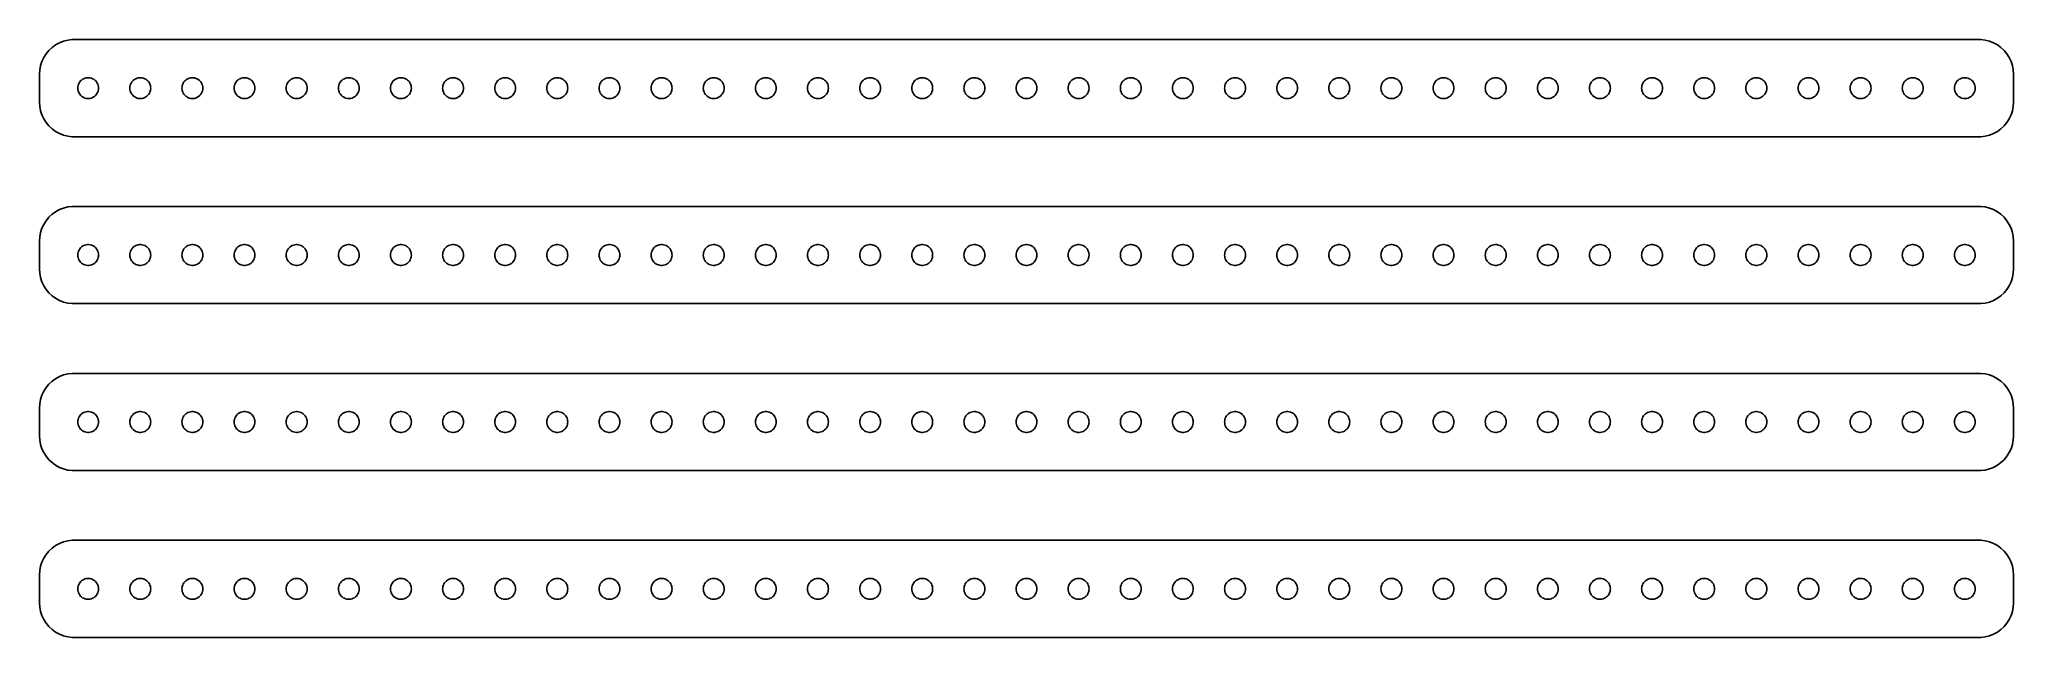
# Model space of a CAD drawing. Header units: metres. Extents: x -142 to 142, y 65 to 151.
import ezdxf

# ---------------------------------------------------------------- set-up
doc = ezdxf.new("R2010")
doc.units = ezdxf.units.M

msp = doc.modelspace()

# ---------------------------------------------------------------- linework, layer by layer
for p, q in [((-139.129, 150.524), (-139.679, 150.222)), ((-138.545, 150.755), (-139.129, 150.524)), ((-137.937, 150.911), (-138.545, 150.755)), ((-137.314, 150.99), (-137.937, 150.911)), ((137.314, 150.99), (-137.314, 150.99)), ((137.937, 150.911), (137.314, 150.99)), ((138.545, 150.755), (137.937, 150.911)), ((139.129, 150.524), (138.545, 150.755)), ((139.679, 150.222), (139.129, 150.524)), ((-141.649, 147.841), (-141.843, 147.243)), ((-141.382, 148.409), (-141.649, 147.841)), ((-141.045, 148.939), (-141.382, 148.409)), ((-140.645, 149.423), (-141.045, 148.939)), ((-140.187, 149.853), (-140.645, 149.423)), ((-139.679, 150.222), (-140.187, 149.853)), ((140.187, 149.853), (139.679, 150.222)), ((140.645, 149.423), (140.187, 149.853)), ((141.045, 148.939), (140.645, 149.423)), ((141.382, 148.409), (141.045, 148.939)), ((141.649, 147.841), (141.382, 148.409)), ((141.843, 147.243), (141.649, 147.841)), ((-141.961, 146.627), (-142, 146)), ((-142, 146), (-142, 142)), ((-141.843, 147.243), (-141.961, 146.627)), ((-136.314, 144.723), (-136.214, 144.882)), ((-136.214, 144.882), (-136.093, 145.027)), ((-136.093, 145.027), (-135.956, 145.156)), ((-135.956, 145.156), (-135.804, 145.266)), ((-135.804, 145.266), (-135.639, 145.357)), ((-135.639, 145.357), (-135.464, 145.427)), ((-135.464, 145.427), (-135.281, 145.473)), ((-135.281, 145.473), (-135.094, 145.497)), ((-135.094, 145.497), (-134.906, 145.497)), ((-134.906, 145.497), (-134.719, 145.473)), ((-134.719, 145.473), (-134.536, 145.427)), ((-134.536, 145.427), (-134.361, 145.357)), ((-134.361, 145.357), (-134.196, 145.266)), ((-134.196, 145.266), (-134.044, 145.156)), ((-134.044, 145.156), (-133.907, 145.027)), ((-133.907, 145.027), (-133.786, 144.882)), ((-133.786, 144.882), (-133.686, 144.723)), ((-128.814, 144.723), (-128.714, 144.882)), ((-128.714, 144.882), (-128.593, 145.027)), ((-128.593, 145.027), (-128.456, 145.156)), ((-128.456, 145.156), (-128.304, 145.266)), ((-128.304, 145.266), (-128.139, 145.357)), ((-128.139, 145.357), (-127.964, 145.427)), ((-127.964, 145.427), (-127.781, 145.473)), ((-127.781, 145.473), (-127.594, 145.497)), ((-127.594, 145.497), (-127.406, 145.497)), ((-127.406, 145.497), (-127.219, 145.473)), ((-127.219, 145.473), (-127.036, 145.427)), ((-127.036, 145.427), (-126.861, 145.357)), ((-126.861, 145.357), (-126.696, 145.266)), ((-126.696, 145.266), (-126.544, 145.156)), ((-126.544, 145.156), (-126.407, 145.027)), ((-126.407, 145.027), (-126.286, 144.882)), ((-126.286, 144.882), (-126.186, 144.723)), ((-121.314, 144.723), (-121.214, 144.882)), ((-121.214, 144.882), (-121.093, 145.027)), ((-121.093, 145.027), (-120.956, 145.156)), ((-120.956, 145.156), (-120.804, 145.266)), ((-120.804, 145.266), (-120.639, 145.357)), ((-120.639, 145.357), (-120.464, 145.427)), ((-120.464, 145.427), (-120.281, 145.473)), ((-120.281, 145.473), (-120.094, 145.497)), ((-120.094, 145.497), (-119.906, 145.497)), ((-119.906, 145.497), (-119.719, 145.473)), ((-119.719, 145.473), (-119.536, 145.427)), ((-119.536, 145.427), (-119.361, 145.357)), ((-119.361, 145.357), (-119.196, 145.266)), ((-119.196, 145.266), (-119.044, 145.156)), ((-119.044, 145.156), (-118.907, 145.027)), ((-118.907, 145.027), (-118.786, 144.882)), ((-118.786, 144.882), (-118.686, 144.723)), ((-113.814, 144.723), (-113.714, 144.882)), ((-113.714, 144.882), (-113.593, 145.027)), ((-113.593, 145.027), (-113.456, 145.156)), ((-113.456, 145.156), (-113.304, 145.266)), ((-113.304, 145.266), (-113.139, 145.357)), ((-113.139, 145.357), (-112.964, 145.427)), ((-112.964, 145.427), (-112.781, 145.473)), ((-112.781, 145.473), (-112.594, 145.497)), ((-112.594, 145.497), (-112.406, 145.497)), ((-112.406, 145.497), (-112.219, 145.473)), ((-112.219, 145.473), (-112.036, 145.427)), ((-112.036, 145.427), (-111.861, 145.357)), ((-111.861, 145.357), (-111.696, 145.266)), ((-111.696, 145.266), (-111.544, 145.156)), ((-111.544, 145.156), (-111.407, 145.027)), ((-111.407, 145.027), (-111.286, 144.882)), ((-111.286, 144.882), (-111.186, 144.723)), ((-106.314, 144.723), (-106.214, 144.882)), ((-106.214, 144.882), (-106.093, 145.027)), ((-106.093, 145.027), (-105.956, 145.156)), ((-105.956, 145.156), (-105.804, 145.266)), ((-105.804, 145.266), (-105.639, 145.357)), ((-105.639, 145.357), (-105.464, 145.427)), ((-105.464, 145.427), (-105.281, 145.473)), ((-105.281, 145.473), (-105.094, 145.497)), ((-105.094, 145.497), (-104.906, 145.497)), ((-104.906, 145.497), (-104.719, 145.473)), ((-104.719, 145.473), (-104.536, 145.427)), ((-104.536, 145.427), (-104.361, 145.357)), ((-104.361, 145.357), (-104.196, 145.266)), ((-104.196, 145.266), (-104.044, 145.156)), ((-104.044, 145.156), (-103.907, 145.027)), ((-103.907, 145.027), (-103.786, 144.882)), ((-103.786, 144.882), (-103.686, 144.723)), ((-98.8145, 144.723), (-98.7135, 144.882)), ((-98.7135, 144.882), (-98.5934, 145.027)), ((-98.5934, 145.027), (-98.4561, 145.156)), ((-98.4561, 145.156), (-98.3037, 145.266)), ((-98.3037, 145.266), (-98.1387, 145.357)), ((-98.1387, 145.357), (-97.9635, 145.427)), ((-97.9635, 145.427), (-97.7811, 145.473)), ((-97.7811, 145.473), (-97.5942, 145.497)), ((-97.5942, 145.497), (-97.4058, 145.497)), ((-97.4058, 145.497), (-97.2189, 145.473)), ((-97.2189, 145.473), (-97.0365, 145.427)), ((-97.0365, 145.427), (-96.8613, 145.357)), ((-96.8613, 145.357), (-96.6963, 145.266)), ((-96.6963, 145.266), (-96.5439, 145.156)), ((-96.5439, 145.156), (-96.4065, 145.027)), ((-96.4065, 145.027), (-96.2865, 144.882)), ((-96.2865, 144.882), (-96.1855, 144.723)), ((-91.3145, 144.723), (-91.2135, 144.882)), ((-91.2135, 144.882), (-91.0934, 145.027)), ((-91.0934, 145.027), (-90.9561, 145.156)), ((-90.9561, 145.156), (-90.8037, 145.266)), ((-90.8037, 145.266), (-90.6387, 145.357)), ((-90.6387, 145.357), (-90.4635, 145.427)), ((-90.4635, 145.427), (-90.2811, 145.473)), ((-90.2811, 145.473), (-90.0942, 145.497)), ((-90.0942, 145.497), (-89.9058, 145.497)), ((-89.9058, 145.497), (-89.7189, 145.473)), ((-89.7189, 145.473), (-89.5365, 145.427)), ((-89.5365, 145.427), (-89.3613, 145.357)), ((-89.3613, 145.357), (-89.1963, 145.266)), ((-89.1963, 145.266), (-89.0439, 145.156)), ((-89.0439, 145.156), (-88.9065, 145.027)), ((-88.9065, 145.027), (-88.7865, 144.882)), ((-88.7865, 144.882), (-88.6855, 144.723)), ((-83.8145, 144.723), (-83.7135, 144.882)), ((-83.7135, 144.882), (-83.5934, 145.027)), ((-83.5934, 145.027), (-83.4561, 145.156)), ((-83.4561, 145.156), (-83.3037, 145.266)), ((-83.3037, 145.266), (-83.1387, 145.357)), ((-83.1387, 145.357), (-82.9635, 145.427)), ((-82.9635, 145.427), (-82.7811, 145.473)), ((-82.7811, 145.473), (-82.5942, 145.497)), ((-82.5942, 145.497), (-82.4058, 145.497)), ((-82.4058, 145.497), (-82.2189, 145.473)), ((-82.2189, 145.473), (-82.0365, 145.427)), ((-82.0365, 145.427), (-81.8613, 145.357)), ((-81.8613, 145.357), (-81.6963, 145.266)), ((-81.6963, 145.266), (-81.5439, 145.156)), ((-81.5439, 145.156), (-81.4065, 145.027)), ((-81.4065, 145.027), (-81.2865, 144.882)), ((-81.2865, 144.882), (-81.1855, 144.723)), ((-76.3145, 144.723), (-76.2135, 144.882)), ((-76.2135, 144.882), (-76.0934, 145.027)), ((-76.0934, 145.027), (-75.9561, 145.156)), ((-75.9561, 145.156), (-75.8037, 145.266)), ((-75.8037, 145.266), (-75.6387, 145.357)), ((-75.6387, 145.357), (-75.4635, 145.427)), ((-75.4635, 145.427), (-75.2811, 145.473)), ((-75.2811, 145.473), (-75.0942, 145.497)), ((-75.0942, 145.497), (-74.9058, 145.497)), ((-74.9058, 145.497), (-74.7189, 145.473)), ((-74.7189, 145.473), (-74.5365, 145.427)), ((-74.5365, 145.427), (-74.3613, 145.357)), ((-74.3613, 145.357), (-74.1963, 145.266)), ((-74.1963, 145.266), (-74.0439, 145.156)), ((-74.0439, 145.156), (-73.9065, 145.027)), ((-73.9065, 145.027), (-73.7865, 144.882)), ((-73.7865, 144.882), (-73.6855, 144.723)), ((-68.8145, 144.723), (-68.7135, 144.882)), ((-68.7135, 144.882), (-68.5934, 145.027)), ((-68.5934, 145.027), (-68.4561, 145.156)), ((-68.4561, 145.156), (-68.3037, 145.266)), ((-68.3037, 145.266), (-68.1387, 145.357)), ((-68.1387, 145.357), (-67.9635, 145.427)), ((-67.9635, 145.427), (-67.7811, 145.473)), ((-67.7811, 145.473), (-67.5942, 145.497)), ((-67.5942, 145.497), (-67.4058, 145.497)), ((-67.4058, 145.497), (-67.2189, 145.473)), ((-67.2189, 145.473), (-67.0365, 145.427)), ((-67.0365, 145.427), (-66.8613, 145.357)), ((-66.8613, 145.357), (-66.6963, 145.266)), ((-66.6963, 145.266), (-66.5439, 145.156)), ((-66.5439, 145.156), (-66.4065, 145.027)), ((-66.4065, 145.027), (-66.2865, 144.882)), ((-66.2865, 144.882), (-66.1855, 144.723)), ((-61.3145, 144.723), (-61.2135, 144.882)), ((-61.2135, 144.882), (-61.0934, 145.027)), ((-61.0934, 145.027), (-60.9561, 145.156)), ((-60.9561, 145.156), (-60.8037, 145.266)), ((-60.8037, 145.266), (-60.6387, 145.357)), ((-60.6387, 145.357), (-60.4635, 145.427)), ((-60.4635, 145.427), (-60.2811, 145.473)), ((-60.2811, 145.473), (-60.0942, 145.497)), ((-60.0942, 145.497), (-59.9058, 145.497)), ((-59.9058, 145.497), (-59.7189, 145.473)), ((-59.7189, 145.473), (-59.5365, 145.427)), ((-59.5365, 145.427), (-59.3613, 145.357)), ((-59.3613, 145.357), (-59.1963, 145.266)), ((-59.1963, 145.266), (-59.0439, 145.156)), ((-59.0439, 145.156), (-58.9065, 145.027)), ((-58.9065, 145.027), (-58.7865, 144.882)), ((-58.7865, 144.882), (-58.6855, 144.723)), ((-53.8145, 144.723), (-53.7135, 144.882)), ((-53.7135, 144.882), (-53.5934, 145.027)), ((-53.5934, 145.027), (-53.4561, 145.156)), ((-53.4561, 145.156), (-53.3037, 145.266)), ((-53.3037, 145.266), (-53.1387, 145.357)), ((-53.1387, 145.357), (-52.9635, 145.427)), ((-52.9635, 145.427), (-52.7811, 145.473)), ((-52.7811, 145.473), (-52.5942, 145.497)), ((-52.5942, 145.497), (-52.4058, 145.497)), ((-52.4058, 145.497), (-52.2189, 145.473)), ((-52.2189, 145.473), (-52.0365, 145.427)), ((-52.0365, 145.427), (-51.8613, 145.357)), ((-51.8613, 145.357), (-51.6963, 145.266)), ((-51.6963, 145.266), (-51.5439, 145.156)), ((-51.5439, 145.156), (-51.4065, 145.027)), ((-51.4065, 145.027), (-51.2865, 144.882)), ((-51.2865, 144.882), (-51.1855, 144.723)), ((-46.3145, 144.723), (-46.2135, 144.882)), ((-46.2135, 144.882), (-46.0934, 145.027)), ((-46.0934, 145.027), (-45.9561, 145.156)), ((-45.9561, 145.156), (-45.8037, 145.266)), ((-45.8037, 145.266), (-45.6387, 145.357)), ((-45.6387, 145.357), (-45.4635, 145.427)), ((-45.4635, 145.427), (-45.2811, 145.473)), ((-45.2811, 145.473), (-45.0942, 145.497)), ((-45.0942, 145.497), (-44.9058, 145.497)), ((-44.9058, 145.497), (-44.7189, 145.473)), ((-44.7189, 145.473), (-44.5365, 145.427)), ((-44.5365, 145.427), (-44.3613, 145.357)), ((-44.3613, 145.357), (-44.1963, 145.266)), ((-44.1963, 145.266), (-44.0439, 145.156)), ((-44.0439, 145.156), (-43.9065, 145.027)), ((-43.9065, 145.027), (-43.7865, 144.882)), ((-43.7865, 144.882), (-43.6855, 144.723)), ((-38.8145, 144.723), (-38.7135, 144.882)), ((-38.7135, 144.882), (-38.5934, 145.027)), ((-38.5934, 145.027), (-38.4561, 145.156)), ((-38.4561, 145.156), (-38.3037, 145.266)), ((-38.3037, 145.266), (-38.1387, 145.357)), ((-38.1387, 145.357), (-37.9635, 145.427)), ((-37.9635, 145.427), (-37.7811, 145.473)), ((-37.7811, 145.473), (-37.5942, 145.497)), ((-37.5942, 145.497), (-37.4058, 145.497)), ((-37.4058, 145.497), (-37.2189, 145.473)), ((-37.2189, 145.473), (-37.0365, 145.427)), ((-37.0365, 145.427), (-36.8613, 145.357)), ((-36.8613, 145.357), (-36.6963, 145.266)), ((-36.6963, 145.266), (-36.5439, 145.156)), ((-36.5439, 145.156), (-36.4065, 145.027)), ((-36.4065, 145.027), (-36.2865, 144.882)), ((-36.2865, 144.882), (-36.1855, 144.723)), ((-31.3145, 144.723), (-31.2135, 144.882)), ((-31.2135, 144.882), (-31.0934, 145.027)), ((-31.0934, 145.027), (-30.9561, 145.156)), ((-30.9561, 145.156), (-30.8037, 145.266)), ((-30.8037, 145.266), (-30.6387, 145.357)), ((-30.6387, 145.357), (-30.4635, 145.427)), ((-30.4635, 145.427), (-30.2811, 145.473)), ((-30.2811, 145.473), (-30.0942, 145.497)), ((-30.0942, 145.497), (-29.9058, 145.497)), ((-29.9058, 145.497), (-29.7189, 145.473)), ((-29.7189, 145.473), (-29.5365, 145.427)), ((-29.5365, 145.427), (-29.3613, 145.357)), ((-29.3613, 145.357), (-29.1963, 145.266)), ((-29.1963, 145.266), (-29.0439, 145.156)), ((-29.0439, 145.156), (-28.9065, 145.027)), ((-28.9065, 145.027), (-28.7865, 144.882)), ((-28.7865, 144.882), (-28.6855, 144.723)), ((-23.8145, 144.723), (-23.7135, 144.882)), ((-23.7135, 144.882), (-23.5934, 145.027)), ((-23.5934, 145.027), (-23.4561, 145.156)), ((-23.4561, 145.156), (-23.3037, 145.266)), ((-23.3037, 145.266), (-23.1387, 145.357)), ((-23.1387, 145.357), (-22.9635, 145.427)), ((-22.9635, 145.427), (-22.7811, 145.473)), ((-22.7811, 145.473), (-22.5942, 145.497)), ((-22.5942, 145.497), (-22.4058, 145.497)), ((-22.4058, 145.497), (-22.2189, 145.473)), ((-22.2189, 145.473), (-22.0365, 145.427)), ((-22.0365, 145.427), (-21.8613, 145.357)), ((-21.8613, 145.357), (-21.6963, 145.266)), ((-21.6963, 145.266), (-21.5439, 145.156)), ((-21.5439, 145.156), (-21.4065, 145.027)), ((-21.4065, 145.027), (-21.2865, 144.882)), ((-21.2865, 144.882), (-21.1855, 144.723)), ((-16.3145, 144.723), (-16.2135, 144.882)), ((-16.2135, 144.882), (-16.0934, 145.027)), ((-16.0934, 145.027), (-15.9561, 145.156)), ((-15.9561, 145.156), (-15.8037, 145.266)), ((-15.8037, 145.266), (-15.6387, 145.357)), ((-15.6387, 145.357), (-15.4635, 145.427)), ((-15.4635, 145.427), (-15.2811, 145.473)), ((-15.2811, 145.473), (-15.0942, 145.497)), ((-15.0942, 145.497), (-14.9058, 145.497)), ((-14.9058, 145.497), (-14.7189, 145.473)), ((-14.7189, 145.473), (-14.5365, 145.427)), ((-14.5365, 145.427), (-14.3613, 145.357)), ((-14.3613, 145.357), (-14.1963, 145.266)), ((-14.1963, 145.266), (-14.0439, 145.156)), ((-14.0439, 145.156), (-13.9065, 145.027)), ((-13.9065, 145.027), (-13.7865, 144.882)), ((-13.7865, 144.882), (-13.6855, 144.723)), ((-8.81445, 144.723), (-8.71352, 144.882)), ((-8.71352, 144.882), (-8.59344, 145.027)), ((-8.59344, 145.027), (-8.45613, 145.156)), ((-8.45613, 145.156), (-8.30373, 145.266)), ((-8.30373, 145.266), (-8.13866, 145.357)), ((-8.13866, 145.357), (-7.96352, 145.427)), ((-7.96352, 145.427), (-7.78107, 145.473)), ((-7.78107, 145.473), (-7.59418, 145.497)), ((-7.59418, 145.497), (-7.40581, 145.497)), ((-7.40581, 145.497), (-7.21892, 145.473)), ((-7.21892, 145.473), (-7.03647, 145.427)), ((-7.03647, 145.427), (-6.86133, 145.357)), ((-6.86133, 145.357), (-6.69626, 145.266)), ((-6.69626, 145.266), (-6.54385, 145.156)), ((-6.54385, 145.156), (-6.40654, 145.027)), ((-6.40654, 145.027), (-6.28647, 144.882)), ((-6.28647, 144.882), (-6.18553, 144.723)), ((-1.31445, 144.723), (-1.21352, 144.882)), ((-1.21352, 144.882), (-1.09344, 145.027)), ((-1.09344, 145.027), (-0.95613, 145.156)), ((-0.95613, 145.156), (-0.80373, 145.266)), ((-0.80373, 145.266), (-0.63866, 145.357)), ((-0.63866, 145.357), (-0.46352, 145.427)), ((-0.46352, 145.427), (-0.28107, 145.473)), ((-0.28107, 145.473), (-0.09418, 145.497)), ((-0.09418, 145.497), (0.09418, 145.497)), ((0.09418, 145.497), (0.28107, 145.473)), ((0.28107, 145.473), (0.46352, 145.427)), ((0.46352, 145.427), (0.63866, 145.357)), ((0.63866, 145.357), (0.80373, 145.266)), ((0.80373, 145.266), (0.95613, 145.156)), ((0.95613, 145.156), (1.09344, 145.027)), ((1.09344, 145.027), (1.21352, 144.882)), ((1.21352, 144.882), (1.31445, 144.723)), ((6.18553, 144.723), (6.28647, 144.882)), ((6.28647, 144.882), (6.40654, 145.027)), ((6.40654, 145.027), (6.54385, 145.156)), ((6.54385, 145.156), (6.69626, 145.266)), ((6.69626, 145.266), (6.86133, 145.357)), ((6.86133, 145.357), (7.03647, 145.427)), ((7.03647, 145.427), (7.21892, 145.473)), ((7.21892, 145.473), (7.40581, 145.497)), ((7.40581, 145.497), (7.59418, 145.497)), ((7.59418, 145.497), (7.78107, 145.473)), ((7.78107, 145.473), (7.96352, 145.427)), ((7.96352, 145.427), (8.13866, 145.357)), ((8.13866, 145.357), (8.30373, 145.266)), ((8.30373, 145.266), (8.45613, 145.156)), ((8.45613, 145.156), (8.59344, 145.027)), ((8.59344, 145.027), (8.71352, 144.882)), ((8.71352, 144.882), (8.81445, 144.723)), ((13.6855, 144.723), (13.7865, 144.882)), ((13.7865, 144.882), (13.9065, 145.027)), ((13.9065, 145.027), (14.0439, 145.156)), ((14.0439, 145.156), (14.1963, 145.266)), ((14.1963, 145.266), (14.3613, 145.357)), ((14.3613, 145.357), (14.5365, 145.427)), ((14.5365, 145.427), (14.7189, 145.473)), ((14.7189, 145.473), (14.9058, 145.497)), ((14.9058, 145.497), (15.0942, 145.497)), ((15.0942, 145.497), (15.2811, 145.473)), ((15.2811, 145.473), (15.4635, 145.427)), ((15.4635, 145.427), (15.6387, 145.357)), ((15.6387, 145.357), (15.8037, 145.266)), ((15.8037, 145.266), (15.9561, 145.156)), ((15.9561, 145.156), (16.0934, 145.027)), ((16.0934, 145.027), (16.2135, 144.882)), ((16.2135, 144.882), (16.3145, 144.723)), ((21.1855, 144.723), (21.2865, 144.882)), ((21.2865, 144.882), (21.4065, 145.027)), ((21.4065, 145.027), (21.5439, 145.156)), ((21.5439, 145.156), (21.6963, 145.266)), ((21.6963, 145.266), (21.8613, 145.357)), ((21.8613, 145.357), (22.0365, 145.427)), ((22.0365, 145.427), (22.2189, 145.473)), ((22.2189, 145.473), (22.4058, 145.497)), ((22.4058, 145.497), (22.5942, 145.497)), ((22.5942, 145.497), (22.7811, 145.473)), ((22.7811, 145.473), (22.9635, 145.427)), ((22.9635, 145.427), (23.1387, 145.357)), ((23.1387, 145.357), (23.3037, 145.266)), ((23.3037, 145.266), (23.4561, 145.156)), ((23.4561, 145.156), (23.5934, 145.027)), ((23.5934, 145.027), (23.7135, 144.882)), ((23.7135, 144.882), (23.8145, 144.723)), ((28.6855, 144.723), (28.7865, 144.882)), ((28.7865, 144.882), (28.9065, 145.027)), ((28.9065, 145.027), (29.0439, 145.156)), ((29.0439, 145.156), (29.1963, 145.266)), ((29.1963, 145.266), (29.3613, 145.357)), ((29.3613, 145.357), (29.5365, 145.427)), ((29.5365, 145.427), (29.7189, 145.473)), ((29.7189, 145.473), (29.9058, 145.497)), ((29.9058, 145.497), (30.0942, 145.497)), ((30.0942, 145.497), (30.2811, 145.473)), ((30.2811, 145.473), (30.4635, 145.427)), ((30.4635, 145.427), (30.6387, 145.357)), ((30.6387, 145.357), (30.8037, 145.266)), ((30.8037, 145.266), (30.9561, 145.156)), ((30.9561, 145.156), (31.0934, 145.027)), ((31.0934, 145.027), (31.2135, 144.882)), ((31.2135, 144.882), (31.3145, 144.723)), ((36.1855, 144.723), (36.2865, 144.882)), ((36.2865, 144.882), (36.4065, 145.027)), ((36.4065, 145.027), (36.5439, 145.156)), ((36.5439, 145.156), (36.6963, 145.266)), ((36.6963, 145.266), (36.8613, 145.357)), ((36.8613, 145.357), (37.0365, 145.427)), ((37.0365, 145.427), (37.2189, 145.473)), ((37.2189, 145.473), (37.4058, 145.497)), ((37.4058, 145.497), (37.5942, 145.497)), ((37.5942, 145.497), (37.7811, 145.473)), ((37.7811, 145.473), (37.9635, 145.427)), ((37.9635, 145.427), (38.1387, 145.357)), ((38.1387, 145.357), (38.3037, 145.266)), ((38.3037, 145.266), (38.4561, 145.156)), ((38.4561, 145.156), (38.5934, 145.027)), ((38.5934, 145.027), (38.7135, 144.882)), ((38.7135, 144.882), (38.8145, 144.723)), ((43.6855, 144.723), (43.7865, 144.882)), ((43.7865, 144.882), (43.9065, 145.027)), ((43.9065, 145.027), (44.0439, 145.156)), ((44.0439, 145.156), (44.1963, 145.266)), ((44.1963, 145.266), (44.3613, 145.357)), ((44.3613, 145.357), (44.5365, 145.427)), ((44.5365, 145.427), (44.7189, 145.473)), ((44.7189, 145.473), (44.9058, 145.497)), ((44.9058, 145.497), (45.0942, 145.497)), ((45.0942, 145.497), (45.2811, 145.473)), ((45.2811, 145.473), (45.4635, 145.427)), ((45.4635, 145.427), (45.6387, 145.357)), ((45.6387, 145.357), (45.8037, 145.266)), ((45.8037, 145.266), (45.9561, 145.156)), ((45.9561, 145.156), (46.0934, 145.027)), ((46.0934, 145.027), (46.2135, 144.882)), ((46.2135, 144.882), (46.3145, 144.723)), ((51.1855, 144.723), (51.2865, 144.882)), ((51.2865, 144.882), (51.4065, 145.027)), ((51.4065, 145.027), (51.5439, 145.156)), ((51.5439, 145.156), (51.6963, 145.266)), ((51.6963, 145.266), (51.8613, 145.357)), ((51.8613, 145.357), (52.0365, 145.427)), ((52.0365, 145.427), (52.2189, 145.473)), ((52.2189, 145.473), (52.4058, 145.497)), ((52.4058, 145.497), (52.5942, 145.497)), ((52.5942, 145.497), (52.7811, 145.473)), ((52.7811, 145.473), (52.9635, 145.427)), ((52.9635, 145.427), (53.1387, 145.357)), ((53.1387, 145.357), (53.3037, 145.266)), ((53.3037, 145.266), (53.4561, 145.156)), ((53.4561, 145.156), (53.5934, 145.027)), ((53.5934, 145.027), (53.7135, 144.882)), ((53.7135, 144.882), (53.8145, 144.723)), ((58.6855, 144.723), (58.7865, 144.882)), ((58.7865, 144.882), (58.9065, 145.027)), ((58.9065, 145.027), (59.0439, 145.156)), ((59.0439, 145.156), (59.1963, 145.266)), ((59.1963, 145.266), (59.3613, 145.357)), ((59.3613, 145.357), (59.5365, 145.427)), ((59.5365, 145.427), (59.7189, 145.473)), ((59.7189, 145.473), (59.9058, 145.497)), ((59.9058, 145.497), (60.0942, 145.497)), ((60.0942, 145.497), (60.2811, 145.473)), ((60.2811, 145.473), (60.4635, 145.427)), ((60.4635, 145.427), (60.6387, 145.357)), ((60.6387, 145.357), (60.8037, 145.266)), ((60.8037, 145.266), (60.9561, 145.156)), ((60.9561, 145.156), (61.0934, 145.027)), ((61.0934, 145.027), (61.2135, 144.882)), ((61.2135, 144.882), (61.3145, 144.723)), ((66.1855, 144.723), (66.2865, 144.882)), ((66.2865, 144.882), (66.4065, 145.027)), ((66.4065, 145.027), (66.5439, 145.156)), ((66.5439, 145.156), (66.6963, 145.266)), ((66.6963, 145.266), (66.8613, 145.357)), ((66.8613, 145.357), (67.0365, 145.427)), ((67.0365, 145.427), (67.2189, 145.473)), ((67.2189, 145.473), (67.4058, 145.497)), ((67.4058, 145.497), (67.5942, 145.497)), ((67.5942, 145.497), (67.7811, 145.473)), ((67.7811, 145.473), (67.9635, 145.427)), ((67.9635, 145.427), (68.1387, 145.357)), ((68.1387, 145.357), (68.3037, 145.266)), ((68.3037, 145.266), (68.4561, 145.156)), ((68.4561, 145.156), (68.5934, 145.027)), ((68.5934, 145.027), (68.7135, 144.882)), ((68.7135, 144.882), (68.8145, 144.723)), ((73.6855, 144.723), (73.7865, 144.882)), ((73.7865, 144.882), (73.9065, 145.027)), ((73.9065, 145.027), (74.0439, 145.156)), ((74.0439, 145.156), (74.1963, 145.266)), ((74.1963, 145.266), (74.3613, 145.357)), ((74.3613, 145.357), (74.5365, 145.427)), ((74.5365, 145.427), (74.7189, 145.473)), ((74.7189, 145.473), (74.9058, 145.497)), ((74.9058, 145.497), (75.0942, 145.497)), ((75.0942, 145.497), (75.2811, 145.473)), ((75.2811, 145.473), (75.4635, 145.427)), ((75.4635, 145.427), (75.6387, 145.357)), ((75.6387, 145.357), (75.8037, 145.266)), ((75.8037, 145.266), (75.9561, 145.156)), ((75.9561, 145.156), (76.0934, 145.027)), ((76.0934, 145.027), (76.2135, 144.882)), ((76.2135, 144.882), (76.3145, 144.723)), ((81.1855, 144.723), (81.2865, 144.882)), ((81.2865, 144.882), (81.4065, 145.027)), ((81.4065, 145.027), (81.5439, 145.156)), ((81.5439, 145.156), (81.6963, 145.266)), ((81.6963, 145.266), (81.8613, 145.357)), ((81.8613, 145.357), (82.0365, 145.427)), ((82.0365, 145.427), (82.2189, 145.473)), ((82.2189, 145.473), (82.4058, 145.497)), ((82.4058, 145.497), (82.5942, 145.497)), ((82.5942, 145.497), (82.7811, 145.473)), ((82.7811, 145.473), (82.9635, 145.427)), ((82.9635, 145.427), (83.1387, 145.357)), ((83.1387, 145.357), (83.3037, 145.266)), ((83.3037, 145.266), (83.4561, 145.156)), ((83.4561, 145.156), (83.5934, 145.027)), ((83.5934, 145.027), (83.7135, 144.882)), ((83.7135, 144.882), (83.8145, 144.723)), ((88.6855, 144.723), (88.7865, 144.882)), ((88.7865, 144.882), (88.9065, 145.027)), ((88.9065, 145.027), (89.0439, 145.156)), ((89.0439, 145.156), (89.1963, 145.266)), ((89.1963, 145.266), (89.3613, 145.357)), ((89.3613, 145.357), (89.5365, 145.427)), ((89.5365, 145.427), (89.7189, 145.473)), ((89.7189, 145.473), (89.9058, 145.497)), ((89.9058, 145.497), (90.0942, 145.497)), ((90.0942, 145.497), (90.2811, 145.473)), ((90.2811, 145.473), (90.4635, 145.427)), ((90.4635, 145.427), (90.6387, 145.357)), ((90.6387, 145.357), (90.8037, 145.266)), ((90.8037, 145.266), (90.9561, 145.156)), ((90.9561, 145.156), (91.0934, 145.027)), ((91.0934, 145.027), (91.2135, 144.882)), ((91.2135, 144.882), (91.3145, 144.723)), ((96.1855, 144.723), (96.2865, 144.882)), ((96.2865, 144.882), (96.4065, 145.027)), ((96.4065, 145.027), (96.5439, 145.156)), ((96.5439, 145.156), (96.6963, 145.266)), ((96.6963, 145.266), (96.8613, 145.357)), ((96.8613, 145.357), (97.0365, 145.427)), ((97.0365, 145.427), (97.2189, 145.473)), ((97.2189, 145.473), (97.4058, 145.497)), ((97.4058, 145.497), (97.5942, 145.497)), ((97.5942, 145.497), (97.7811, 145.473)), ((97.7811, 145.473), (97.9635, 145.427)), ((97.9635, 145.427), (98.1387, 145.357)), ((98.1387, 145.357), (98.3037, 145.266)), ((98.3037, 145.266), (98.4561, 145.156)), ((98.4561, 145.156), (98.5934, 145.027)), ((98.5934, 145.027), (98.7135, 144.882)), ((98.7135, 144.882), (98.8145, 144.723)), ((103.686, 144.723), (103.786, 144.882)), ((103.786, 144.882), (103.907, 145.027)), ((103.907, 145.027), (104.044, 145.156)), ((104.044, 145.156), (104.196, 145.266)), ((104.196, 145.266), (104.361, 145.357)), ((104.361, 145.357), (104.536, 145.427)), ((104.536, 145.427), (104.719, 145.473)), ((104.719, 145.473), (104.906, 145.497)), ((104.906, 145.497), (105.094, 145.497)), ((105.094, 145.497), (105.281, 145.473)), ((105.281, 145.473), (105.464, 145.427)), ((105.464, 145.427), (105.639, 145.357)), ((105.639, 145.357), (105.804, 145.266)), ((105.804, 145.266), (105.956, 145.156)), ((105.956, 145.156), (106.093, 145.027)), ((106.093, 145.027), (106.214, 144.882)), ((106.214, 144.882), (106.314, 144.723)), ((111.186, 144.723), (111.286, 144.882)), ((111.286, 144.882), (111.407, 145.027)), ((111.407, 145.027), (111.544, 145.156)), ((111.544, 145.156), (111.696, 145.266)), ((111.696, 145.266), (111.861, 145.357)), ((111.861, 145.357), (112.036, 145.427)), ((112.036, 145.427), (112.219, 145.473)), ((112.219, 145.473), (112.406, 145.497)), ((112.406, 145.497), (112.594, 145.497)), ((112.594, 145.497), (112.781, 145.473)), ((112.781, 145.473), (112.964, 145.427)), ((112.964, 145.427), (113.139, 145.357)), ((113.139, 145.357), (113.304, 145.266)), ((113.304, 145.266), (113.456, 145.156)), ((113.456, 145.156), (113.593, 145.027)), ((113.593, 145.027), (113.714, 144.882)), ((113.714, 144.882), (113.814, 144.723)), ((118.686, 144.723), (118.786, 144.882)), ((118.786, 144.882), (118.907, 145.027)), ((118.907, 145.027), (119.044, 145.156)), ((119.044, 145.156), (119.196, 145.266)), ((119.196, 145.266), (119.361, 145.357)), ((119.361, 145.357), (119.536, 145.427)), ((119.536, 145.427), (119.719, 145.473)), ((119.719, 145.473), (119.906, 145.497)), ((119.906, 145.497), (120.094, 145.497)), ((120.094, 145.497), (120.281, 145.473)), ((120.281, 145.473), (120.464, 145.427)), ((120.464, 145.427), (120.639, 145.357)), ((120.639, 145.357), (120.804, 145.266)), ((120.804, 145.266), (120.956, 145.156)), ((120.956, 145.156), (121.093, 145.027)), ((121.093, 145.027), (121.214, 144.882)), ((121.214, 144.882), (121.314, 144.723)), ((126.186, 144.723), (126.286, 144.882)), ((126.286, 144.882), (126.407, 145.027)), ((126.407, 145.027), (126.544, 145.156)), ((126.544, 145.156), (126.696, 145.266)), ((126.696, 145.266), (126.861, 145.357)), ((126.861, 145.357), (127.036, 145.427)), ((127.036, 145.427), (127.219, 145.473)), ((127.219, 145.473), (127.406, 145.497)), ((127.406, 145.497), (127.594, 145.497)), ((127.594, 145.497), (127.781, 145.473)), ((127.781, 145.473), (127.964, 145.427)), ((127.964, 145.427), (128.139, 145.357)), ((128.139, 145.357), (128.304, 145.266)), ((128.304, 145.266), (128.456, 145.156)), ((128.456, 145.156), (128.593, 145.027)), ((128.593, 145.027), (128.714, 144.882)), ((128.714, 144.882), (128.814, 144.723)), ((133.686, 144.723), (133.786, 144.882)), ((133.786, 144.882), (133.907, 145.027)), ((133.907, 145.027), (134.044, 145.156)), ((134.044, 145.156), (134.196, 145.266)), ((134.196, 145.266), (134.361, 145.357)), ((134.361, 145.357), (134.536, 145.427)), ((134.536, 145.427), (134.719, 145.473)), ((134.719, 145.473), (134.906, 145.497)), ((134.906, 145.497), (135.094, 145.497)), ((135.094, 145.497), (135.281, 145.473)), ((135.281, 145.473), (135.464, 145.427)), ((135.464, 145.427), (135.639, 145.357)), ((135.639, 145.357), (135.804, 145.266)), ((135.804, 145.266), (135.956, 145.156)), ((135.956, 145.156), (136.093, 145.027)), ((136.093, 145.027), (136.214, 144.882)), ((136.214, 144.882), (136.314, 144.723)), ((141.961, 146.627), (141.843, 147.243)), ((142, 146), (141.961, 146.627)), ((142, 142), (142, 146)), ((-142, 142), (-141.961, 141.373)), ((-136.5, 144), (-136.488, 144.188)), ((-136.488, 143.812), (-136.5, 144)), ((-136.488, 144.188), (-136.453, 144.373)), ((-136.453, 143.627), (-136.488, 143.812)), ((-136.453, 144.373), (-136.395, 144.552)), ((-136.395, 143.448), (-136.453, 143.627)), ((-136.395, 144.552), (-136.314, 144.723)), ((-136.314, 143.277), (-136.395, 143.448)), ((-136.214, 143.118), (-136.314, 143.277)), ((-136.093, 142.973), (-136.214, 143.118)), ((-135.956, 142.844), (-136.093, 142.973)), ((-135.804, 142.734), (-135.956, 142.844)), ((-135.639, 142.643), (-135.804, 142.734)), ((-135.464, 142.573), (-135.639, 142.643)), ((-135.281, 142.527), (-135.464, 142.573)), ((-135.094, 142.503), (-135.281, 142.527)), ((-134.906, 142.503), (-135.094, 142.503)), ((-134.719, 142.527), (-134.906, 142.503)), ((-134.536, 142.573), (-134.719, 142.527)), ((-134.361, 142.643), (-134.536, 142.573)), ((-134.196, 142.734), (-134.361, 142.643)), ((-134.044, 142.844), (-134.196, 142.734)), ((-133.907, 142.973), (-134.044, 142.844)), ((-133.786, 143.118), (-133.907, 142.973)), ((-133.686, 143.277), (-133.786, 143.118)), ((-133.686, 144.723), (-133.605, 144.552)), ((-133.605, 143.448), (-133.686, 143.277)), ((-133.605, 144.552), (-133.547, 144.373)), ((-133.547, 143.627), (-133.605, 143.448)), ((-133.547, 144.373), (-133.512, 144.188)), ((-133.512, 143.812), (-133.547, 143.627)), ((-133.512, 144.188), (-133.5, 144)), ((-133.5, 144), (-133.512, 143.812)), ((-129, 144), (-128.988, 144.188)), ((-128.988, 143.812), (-129, 144)), ((-128.988, 144.188), (-128.953, 144.373)), ((-128.953, 143.627), (-128.988, 143.812)), ((-128.953, 144.373), (-128.895, 144.552)), ((-128.895, 143.448), (-128.953, 143.627)), ((-128.895, 144.552), (-128.814, 144.723)), ((-128.814, 143.277), (-128.895, 143.448)), ((-128.714, 143.118), (-128.814, 143.277)), ((-128.593, 142.973), (-128.714, 143.118)), ((-128.456, 142.844), (-128.593, 142.973)), ((-128.304, 142.734), (-128.456, 142.844)), ((-128.139, 142.643), (-128.304, 142.734)), ((-127.964, 142.573), (-128.139, 142.643)), ((-127.781, 142.527), (-127.964, 142.573)), ((-127.594, 142.503), (-127.781, 142.527)), ((-127.406, 142.503), (-127.594, 142.503)), ((-127.219, 142.527), (-127.406, 142.503)), ((-127.036, 142.573), (-127.219, 142.527)), ((-126.861, 142.643), (-127.036, 142.573)), ((-126.696, 142.734), (-126.861, 142.643)), ((-126.544, 142.844), (-126.696, 142.734)), ((-126.407, 142.973), (-126.544, 142.844)), ((-126.286, 143.118), (-126.407, 142.973)), ((-126.186, 143.277), (-126.286, 143.118)), ((-126.186, 144.723), (-126.105, 144.552)), ((-126.105, 143.448), (-126.186, 143.277)), ((-126.105, 144.552), (-126.047, 144.373)), ((-126.047, 143.627), (-126.105, 143.448)), ((-126.047, 144.373), (-126.012, 144.188)), ((-126.012, 143.812), (-126.047, 143.627)), ((-126.012, 144.188), (-126, 144)), ((-126, 144), (-126.012, 143.812)), ((-121.5, 144), (-121.488, 144.188)), ((-121.488, 143.812), (-121.5, 144)), ((-121.488, 144.188), (-121.453, 144.373)), ((-121.453, 143.627), (-121.488, 143.812)), ((-121.453, 144.373), (-121.395, 144.552)), ((-121.395, 143.448), (-121.453, 143.627)), ((-121.395, 144.552), (-121.314, 144.723)), ((-121.314, 143.277), (-121.395, 143.448)), ((-121.214, 143.118), (-121.314, 143.277)), ((-121.093, 142.973), (-121.214, 143.118)), ((-120.956, 142.844), (-121.093, 142.973)), ((-120.804, 142.734), (-120.956, 142.844)), ((-120.639, 142.643), (-120.804, 142.734)), ((-120.464, 142.573), (-120.639, 142.643)), ((-120.281, 142.527), (-120.464, 142.573)), ((-120.094, 142.503), (-120.281, 142.527)), ((-119.906, 142.503), (-120.094, 142.503)), ((-119.719, 142.527), (-119.906, 142.503)), ((-119.536, 142.573), (-119.719, 142.527)), ((-119.361, 142.643), (-119.536, 142.573)), ((-119.196, 142.734), (-119.361, 142.643)), ((-119.044, 142.844), (-119.196, 142.734)), ((-118.907, 142.973), (-119.044, 142.844)), ((-118.786, 143.118), (-118.907, 142.973)), ((-118.686, 143.277), (-118.786, 143.118)), ((-118.686, 144.723), (-118.605, 144.552)), ((-118.605, 143.448), (-118.686, 143.277)), ((-118.605, 144.552), (-118.547, 144.373)), ((-118.547, 143.627), (-118.605, 143.448)), ((-118.547, 144.373), (-118.512, 144.188)), ((-118.512, 143.812), (-118.547, 143.627)), ((-118.512, 144.188), (-118.5, 144)), ((-118.5, 144), (-118.512, 143.812)), ((-114, 144), (-113.988, 144.188)), ((-113.988, 143.812), (-114, 144)), ((-113.988, 144.188), (-113.953, 144.373)), ((-113.953, 143.627), (-113.988, 143.812)), ((-113.953, 144.373), (-113.895, 144.552)), ((-113.895, 143.448), (-113.953, 143.627)), ((-113.895, 144.552), (-113.814, 144.723)), ((-113.814, 143.277), (-113.895, 143.448)), ((-113.714, 143.118), (-113.814, 143.277)), ((-113.593, 142.973), (-113.714, 143.118)), ((-113.456, 142.844), (-113.593, 142.973)), ((-113.304, 142.734), (-113.456, 142.844)), ((-113.139, 142.643), (-113.304, 142.734)), ((-112.964, 142.573), (-113.139, 142.643)), ((-112.781, 142.527), (-112.964, 142.573)), ((-112.594, 142.503), (-112.781, 142.527)), ((-112.406, 142.503), (-112.594, 142.503)), ((-112.219, 142.527), (-112.406, 142.503)), ((-112.036, 142.573), (-112.219, 142.527)), ((-111.861, 142.643), (-112.036, 142.573)), ((-111.696, 142.734), (-111.861, 142.643)), ((-111.544, 142.844), (-111.696, 142.734)), ((-111.407, 142.973), (-111.544, 142.844)), ((-111.286, 143.118), (-111.407, 142.973)), ((-111.186, 143.277), (-111.286, 143.118)), ((-111.186, 144.723), (-111.105, 144.552)), ((-111.105, 143.448), (-111.186, 143.277)), ((-111.105, 144.552), (-111.047, 144.373)), ((-111.047, 143.627), (-111.105, 143.448)), ((-111.047, 144.373), (-111.012, 144.188)), ((-111.012, 143.812), (-111.047, 143.627)), ((-111.012, 144.188), (-111, 144)), ((-111, 144), (-111.012, 143.812)), ((-106.5, 144), (-106.488, 144.188)), ((-106.488, 143.812), (-106.5, 144)), ((-106.488, 144.188), (-106.453, 144.373)), ((-106.453, 143.627), (-106.488, 143.812)), ((-106.453, 144.373), (-106.395, 144.552)), ((-106.395, 143.448), (-106.453, 143.627)), ((-106.395, 144.552), (-106.314, 144.723)), ((-106.314, 143.277), (-106.395, 143.448)), ((-106.214, 143.118), (-106.314, 143.277)), ((-106.093, 142.973), (-106.214, 143.118)), ((-105.956, 142.844), (-106.093, 142.973)), ((-105.804, 142.734), (-105.956, 142.844)), ((-105.639, 142.643), (-105.804, 142.734)), ((-105.464, 142.573), (-105.639, 142.643)), ((-105.281, 142.527), (-105.464, 142.573)), ((-105.094, 142.503), (-105.281, 142.527)), ((-104.906, 142.503), (-105.094, 142.503)), ((-104.719, 142.527), (-104.906, 142.503)), ((-104.536, 142.573), (-104.719, 142.527)), ((-104.361, 142.643), (-104.536, 142.573)), ((-104.196, 142.734), (-104.361, 142.643)), ((-104.044, 142.844), (-104.196, 142.734)), ((-103.907, 142.973), (-104.044, 142.844)), ((-103.786, 143.118), (-103.907, 142.973)), ((-103.686, 143.277), (-103.786, 143.118)), ((-103.686, 144.723), (-103.605, 144.552)), ((-103.605, 143.448), (-103.686, 143.277)), ((-103.605, 144.552), (-103.547, 144.373)), ((-103.547, 143.627), (-103.605, 143.448)), ((-103.547, 144.373), (-103.512, 144.188)), ((-103.512, 143.812), (-103.547, 143.627)), ((-103.512, 144.188), (-103.5, 144)), ((-103.5, 144), (-103.512, 143.812)), ((-99, 144), (-98.9882, 144.188)), ((-98.9882, 143.812), (-99, 144)), ((-98.9882, 144.188), (-98.9529, 144.373)), ((-98.9529, 143.627), (-98.9882, 143.812)), ((-98.9529, 144.373), (-98.8947, 144.552)), ((-98.8947, 143.448), (-98.9529, 143.627)), ((-98.8947, 144.552), (-98.8145, 144.723)), ((-98.8145, 143.277), (-98.8947, 143.448)), ((-98.7135, 143.118), (-98.8145, 143.277)), ((-98.5934, 142.973), (-98.7135, 143.118)), ((-98.4561, 142.844), (-98.5934, 142.973)), ((-98.3037, 142.734), (-98.4561, 142.844)), ((-98.1387, 142.643), (-98.3037, 142.734)), ((-97.9635, 142.573), (-98.1387, 142.643)), ((-97.7811, 142.527), (-97.9635, 142.573)), ((-97.5942, 142.503), (-97.7811, 142.527)), ((-97.4058, 142.503), (-97.5942, 142.503)), ((-97.2189, 142.527), (-97.4058, 142.503)), ((-97.0365, 142.573), (-97.2189, 142.527)), ((-96.8613, 142.643), (-97.0365, 142.573)), ((-96.6963, 142.734), (-96.8613, 142.643)), ((-96.5439, 142.844), (-96.6963, 142.734)), ((-96.4065, 142.973), (-96.5439, 142.844)), ((-96.2865, 143.118), (-96.4065, 142.973)), ((-96.1855, 143.277), (-96.2865, 143.118)), ((-96.1855, 144.723), (-96.1053, 144.552)), ((-96.1053, 143.448), (-96.1855, 143.277)), ((-96.1053, 144.552), (-96.0471, 144.373)), ((-96.0471, 143.627), (-96.1053, 143.448)), ((-96.0471, 144.373), (-96.0118, 144.188)), ((-96.0118, 143.812), (-96.0471, 143.627)), ((-96.0118, 144.188), (-96, 144)), ((-96, 144), (-96.0118, 143.812)), ((-91.5, 144), (-91.4882, 144.188)), ((-91.4882, 143.812), (-91.5, 144)), ((-91.4882, 144.188), (-91.4529, 144.373)), ((-91.4529, 143.627), (-91.4882, 143.812)), ((-91.4529, 144.373), (-91.3947, 144.552)), ((-91.3947, 143.448), (-91.4529, 143.627)), ((-91.3947, 144.552), (-91.3145, 144.723)), ((-91.3145, 143.277), (-91.3947, 143.448)), ((-91.2135, 143.118), (-91.3145, 143.277)), ((-91.0934, 142.973), (-91.2135, 143.118)), ((-90.9561, 142.844), (-91.0934, 142.973)), ((-90.8037, 142.734), (-90.9561, 142.844)), ((-90.6387, 142.643), (-90.8037, 142.734)), ((-90.4635, 142.573), (-90.6387, 142.643)), ((-90.2811, 142.527), (-90.4635, 142.573)), ((-90.0942, 142.503), (-90.2811, 142.527)), ((-89.9058, 142.503), (-90.0942, 142.503)), ((-89.7189, 142.527), (-89.9058, 142.503)), ((-89.5365, 142.573), (-89.7189, 142.527)), ((-89.3613, 142.643), (-89.5365, 142.573)), ((-89.1963, 142.734), (-89.3613, 142.643)), ((-89.0439, 142.844), (-89.1963, 142.734)), ((-88.9065, 142.973), (-89.0439, 142.844)), ((-88.7865, 143.118), (-88.9065, 142.973)), ((-88.6855, 143.277), (-88.7865, 143.118)), ((-88.6855, 144.723), (-88.6053, 144.552)), ((-88.6053, 143.448), (-88.6855, 143.277)), ((-88.6053, 144.552), (-88.5471, 144.373)), ((-88.5471, 143.627), (-88.6053, 143.448)), ((-88.5471, 144.373), (-88.5118, 144.188)), ((-88.5118, 143.812), (-88.5471, 143.627)), ((-88.5118, 144.188), (-88.5, 144)), ((-88.5, 144), (-88.5118, 143.812)), ((-84, 144), (-83.9882, 144.188)), ((-83.9882, 143.812), (-84, 144)), ((-83.9882, 144.188), (-83.9529, 144.373)), ((-83.9529, 143.627), (-83.9882, 143.812)), ((-83.9529, 144.373), (-83.8947, 144.552)), ((-83.8947, 143.448), (-83.9529, 143.627)), ((-83.8947, 144.552), (-83.8145, 144.723)), ((-83.8145, 143.277), (-83.8947, 143.448)), ((-83.7135, 143.118), (-83.8145, 143.277)), ((-83.5934, 142.973), (-83.7135, 143.118)), ((-83.4561, 142.844), (-83.5934, 142.973)), ((-83.3037, 142.734), (-83.4561, 142.844)), ((-83.1387, 142.643), (-83.3037, 142.734)), ((-82.9635, 142.573), (-83.1387, 142.643)), ((-82.7811, 142.527), (-82.9635, 142.573)), ((-82.5942, 142.503), (-82.7811, 142.527)), ((-82.4058, 142.503), (-82.5942, 142.503)), ((-82.2189, 142.527), (-82.4058, 142.503)), ((-82.0365, 142.573), (-82.2189, 142.527)), ((-81.8613, 142.643), (-82.0365, 142.573)), ((-81.6963, 142.734), (-81.8613, 142.643)), ((-81.5439, 142.844), (-81.6963, 142.734)), ((-81.4065, 142.973), (-81.5439, 142.844)), ((-81.2865, 143.118), (-81.4065, 142.973)), ((-81.1855, 143.277), (-81.2865, 143.118)), ((-81.1855, 144.723), (-81.1053, 144.552)), ((-81.1053, 143.448), (-81.1855, 143.277)), ((-81.1053, 144.552), (-81.0471, 144.373)), ((-81.0471, 143.627), (-81.1053, 143.448)), ((-81.0471, 144.373), (-81.0118, 144.188)), ((-81.0118, 143.812), (-81.0471, 143.627)), ((-81.0118, 144.188), (-81, 144)), ((-81, 144), (-81.0118, 143.812)), ((-76.5, 144), (-76.4882, 144.188)), ((-76.4882, 143.812), (-76.5, 144)), ((-76.4882, 144.188), (-76.4529, 144.373)), ((-76.4529, 143.627), (-76.4882, 143.812)), ((-76.4529, 144.373), (-76.3947, 144.552)), ((-76.3947, 143.448), (-76.4529, 143.627)), ((-76.3947, 144.552), (-76.3145, 144.723)), ((-76.3145, 143.277), (-76.3947, 143.448)), ((-76.2135, 143.118), (-76.3145, 143.277)), ((-76.0934, 142.973), (-76.2135, 143.118)), ((-75.9561, 142.844), (-76.0934, 142.973)), ((-75.8037, 142.734), (-75.9561, 142.844)), ((-75.6387, 142.643), (-75.8037, 142.734)), ((-75.4635, 142.573), (-75.6387, 142.643)), ((-75.2811, 142.527), (-75.4635, 142.573)), ((-75.0942, 142.503), (-75.2811, 142.527)), ((-74.9058, 142.503), (-75.0942, 142.503)), ((-74.7189, 142.527), (-74.9058, 142.503)), ((-74.5365, 142.573), (-74.7189, 142.527)), ((-74.3613, 142.643), (-74.5365, 142.573)), ((-74.1963, 142.734), (-74.3613, 142.643)), ((-74.0439, 142.844), (-74.1963, 142.734)), ((-73.9065, 142.973), (-74.0439, 142.844)), ((-73.7865, 143.118), (-73.9065, 142.973)), ((-73.6855, 143.277), (-73.7865, 143.118)), ((-73.6855, 144.723), (-73.6053, 144.552)), ((-73.6053, 143.448), (-73.6855, 143.277)), ((-73.6053, 144.552), (-73.5471, 144.373)), ((-73.5471, 143.627), (-73.6053, 143.448)), ((-73.5471, 144.373), (-73.5118, 144.188)), ((-73.5118, 143.812), (-73.5471, 143.627)), ((-73.5118, 144.188), (-73.5, 144)), ((-73.5, 144), (-73.5118, 143.812)), ((-69, 144), (-68.9882, 144.188)), ((-68.9882, 143.812), (-69, 144)), ((-68.9882, 144.188), (-68.9529, 144.373)), ((-68.9529, 143.627), (-68.9882, 143.812)), ((-68.9529, 144.373), (-68.8947, 144.552)), ((-68.8947, 143.448), (-68.9529, 143.627)), ((-68.8947, 144.552), (-68.8145, 144.723)), ((-68.8145, 143.277), (-68.8947, 143.448)), ((-68.7135, 143.118), (-68.8145, 143.277)), ((-68.5934, 142.973), (-68.7135, 143.118)), ((-68.4561, 142.844), (-68.5934, 142.973)), ((-68.3037, 142.734), (-68.4561, 142.844)), ((-68.1387, 142.643), (-68.3037, 142.734)), ((-67.9635, 142.573), (-68.1387, 142.643)), ((-67.7811, 142.527), (-67.9635, 142.573)), ((-67.5942, 142.503), (-67.7811, 142.527)), ((-67.4058, 142.503), (-67.5942, 142.503)), ((-67.2189, 142.527), (-67.4058, 142.503)), ((-67.0365, 142.573), (-67.2189, 142.527)), ((-66.8613, 142.643), (-67.0365, 142.573)), ((-66.6963, 142.734), (-66.8613, 142.643)), ((-66.5439, 142.844), (-66.6963, 142.734)), ((-66.4065, 142.973), (-66.5439, 142.844)), ((-66.2865, 143.118), (-66.4065, 142.973)), ((-66.1855, 143.277), (-66.2865, 143.118)), ((-66.1855, 144.723), (-66.1053, 144.552)), ((-66.1053, 143.448), (-66.1855, 143.277)), ((-66.1053, 144.552), (-66.0471, 144.373)), ((-66.0471, 143.627), (-66.1053, 143.448)), ((-66.0471, 144.373), (-66.0118, 144.188)), ((-66.0118, 143.812), (-66.0471, 143.627)), ((-66.0118, 144.188), (-66, 144)), ((-66, 144), (-66.0118, 143.812)), ((-61.5, 144), (-61.4882, 144.188)), ((-61.4882, 143.812), (-61.5, 144)), ((-61.4882, 144.188), (-61.4529, 144.373)), ((-61.4529, 143.627), (-61.4882, 143.812)), ((-61.4529, 144.373), (-61.3947, 144.552)), ((-61.3947, 143.448), (-61.4529, 143.627)), ((-61.3947, 144.552), (-61.3145, 144.723)), ((-61.3145, 143.277), (-61.3947, 143.448)), ((-61.2135, 143.118), (-61.3145, 143.277)), ((-61.0934, 142.973), (-61.2135, 143.118)), ((-60.9561, 142.844), (-61.0934, 142.973)), ((-60.8037, 142.734), (-60.9561, 142.844)), ((-60.6387, 142.643), (-60.8037, 142.734)), ((-60.4635, 142.573), (-60.6387, 142.643)), ((-60.2811, 142.527), (-60.4635, 142.573)), ((-60.0942, 142.503), (-60.2811, 142.527)), ((-59.9058, 142.503), (-60.0942, 142.503)), ((-59.7189, 142.527), (-59.9058, 142.503)), ((-59.5365, 142.573), (-59.7189, 142.527)), ((-59.3613, 142.643), (-59.5365, 142.573)), ((-59.1963, 142.734), (-59.3613, 142.643)), ((-59.0439, 142.844), (-59.1963, 142.734)), ((-58.9065, 142.973), (-59.0439, 142.844)), ((-58.7865, 143.118), (-58.9065, 142.973)), ((-58.6855, 143.277), (-58.7865, 143.118)), ((-58.6855, 144.723), (-58.6053, 144.552)), ((-58.6053, 143.448), (-58.6855, 143.277)), ((-58.6053, 144.552), (-58.5471, 144.373)), ((-58.5471, 143.627), (-58.6053, 143.448)), ((-58.5471, 144.373), (-58.5118, 144.188)), ((-58.5118, 143.812), (-58.5471, 143.627)), ((-58.5118, 144.188), (-58.5, 144)), ((-58.5, 144), (-58.5118, 143.812)), ((-54, 144), (-53.9882, 144.188)), ((-53.9882, 143.812), (-54, 144)), ((-53.9882, 144.188), (-53.9529, 144.373)), ((-53.9529, 143.627), (-53.9882, 143.812)), ((-53.9529, 144.373), (-53.8947, 144.552)), ((-53.8947, 143.448), (-53.9529, 143.627)), ((-53.8947, 144.552), (-53.8145, 144.723)), ((-53.8145, 143.277), (-53.8947, 143.448)), ((-53.7135, 143.118), (-53.8145, 143.277)), ((-53.5934, 142.973), (-53.7135, 143.118)), ((-53.4561, 142.844), (-53.5934, 142.973)), ((-53.3037, 142.734), (-53.4561, 142.844)), ((-53.1387, 142.643), (-53.3037, 142.734)), ((-52.9635, 142.573), (-53.1387, 142.643)), ((-52.7811, 142.527), (-52.9635, 142.573)), ((-52.5942, 142.503), (-52.7811, 142.527)), ((-52.4058, 142.503), (-52.5942, 142.503)), ((-52.2189, 142.527), (-52.4058, 142.503)), ((-52.0365, 142.573), (-52.2189, 142.527)), ((-51.8613, 142.643), (-52.0365, 142.573)), ((-51.6963, 142.734), (-51.8613, 142.643)), ((-51.5439, 142.844), (-51.6963, 142.734)), ((-51.4065, 142.973), (-51.5439, 142.844)), ((-51.2865, 143.118), (-51.4065, 142.973)), ((-51.1855, 143.277), (-51.2865, 143.118)), ((-51.1855, 144.723), (-51.1053, 144.552)), ((-51.1053, 143.448), (-51.1855, 143.277)), ((-51.1053, 144.552), (-51.0471, 144.373)), ((-51.0471, 143.627), (-51.1053, 143.448)), ((-51.0471, 144.373), (-51.0118, 144.188)), ((-51.0118, 143.812), (-51.0471, 143.627)), ((-51.0118, 144.188), (-51, 144)), ((-51, 144), (-51.0118, 143.812)), ((-46.5, 144), (-46.4882, 144.188)), ((-46.4882, 143.812), (-46.5, 144)), ((-46.4882, 144.188), (-46.4529, 144.373)), ((-46.4529, 143.627), (-46.4882, 143.812)), ((-46.4529, 144.373), (-46.3947, 144.552)), ((-46.3947, 143.448), (-46.4529, 143.627)), ((-46.3947, 144.552), (-46.3145, 144.723)), ((-46.3145, 143.277), (-46.3947, 143.448)), ((-46.2135, 143.118), (-46.3145, 143.277)), ((-46.0934, 142.973), (-46.2135, 143.118)), ((-45.9561, 142.844), (-46.0934, 142.973)), ((-45.8037, 142.734), (-45.9561, 142.844)), ((-45.6387, 142.643), (-45.8037, 142.734)), ((-45.4635, 142.573), (-45.6387, 142.643)), ((-45.2811, 142.527), (-45.4635, 142.573)), ((-45.0942, 142.503), (-45.2811, 142.527)), ((-44.9058, 142.503), (-45.0942, 142.503)), ((-44.7189, 142.527), (-44.9058, 142.503)), ((-44.5365, 142.573), (-44.7189, 142.527)), ((-44.3613, 142.643), (-44.5365, 142.573)), ((-44.1963, 142.734), (-44.3613, 142.643)), ((-44.0439, 142.844), (-44.1963, 142.734)), ((-43.9065, 142.973), (-44.0439, 142.844)), ((-43.7865, 143.118), (-43.9065, 142.973)), ((-43.6855, 143.277), (-43.7865, 143.118)), ((-43.6855, 144.723), (-43.6053, 144.552)), ((-43.6053, 143.448), (-43.6855, 143.277)), ((-43.6053, 144.552), (-43.5471, 144.373)), ((-43.5471, 143.627), (-43.6053, 143.448)), ((-43.5471, 144.373), (-43.5118, 144.188)), ((-43.5118, 143.812), (-43.5471, 143.627)), ((-43.5118, 144.188), (-43.5, 144)), ((-43.5, 144), (-43.5118, 143.812)), ((-39, 144), (-38.9882, 144.188)), ((-38.9882, 143.812), (-39, 144)), ((-38.9882, 144.188), (-38.9529, 144.373)), ((-38.9529, 143.627), (-38.9882, 143.812)), ((-38.9529, 144.373), (-38.8947, 144.552)), ((-38.8947, 143.448), (-38.9529, 143.627)), ((-38.8947, 144.552), (-38.8145, 144.723)), ((-38.8145, 143.277), (-38.8947, 143.448)), ((-38.7135, 143.118), (-38.8145, 143.277)), ((-38.5934, 142.973), (-38.7135, 143.118)), ((-38.4561, 142.844), (-38.5934, 142.973)), ((-38.3037, 142.734), (-38.4561, 142.844)), ((-38.1387, 142.643), (-38.3037, 142.734)), ((-37.9635, 142.573), (-38.1387, 142.643)), ((-37.7811, 142.527), (-37.9635, 142.573)), ((-37.5942, 142.503), (-37.7811, 142.527)), ((-37.4058, 142.503), (-37.5942, 142.503)), ((-37.2189, 142.527), (-37.4058, 142.503)), ((-37.0365, 142.573), (-37.2189, 142.527)), ((-36.8613, 142.643), (-37.0365, 142.573)), ((-36.6963, 142.734), (-36.8613, 142.643)), ((-36.5439, 142.844), (-36.6963, 142.734)), ((-36.4065, 142.973), (-36.5439, 142.844)), ((-36.2865, 143.118), (-36.4065, 142.973)), ((-36.1855, 143.277), (-36.2865, 143.118)), ((-36.1855, 144.723), (-36.1053, 144.552)), ((-36.1053, 143.448), (-36.1855, 143.277)), ((-36.1053, 144.552), (-36.0471, 144.373)), ((-36.0471, 143.627), (-36.1053, 143.448)), ((-36.0471, 144.373), (-36.0118, 144.188)), ((-36.0118, 143.812), (-36.0471, 143.627)), ((-36.0118, 144.188), (-36, 144)), ((-36, 144), (-36.0118, 143.812)), ((-31.5, 144), (-31.4882, 144.188)), ((-31.4882, 143.812), (-31.5, 144)), ((-31.4882, 144.188), (-31.4529, 144.373)), ((-31.4529, 143.627), (-31.4882, 143.812)), ((-31.4529, 144.373), (-31.3947, 144.552)), ((-31.3947, 143.448), (-31.4529, 143.627)), ((-31.3947, 144.552), (-31.3145, 144.723)), ((-31.3145, 143.277), (-31.3947, 143.448)), ((-31.2135, 143.118), (-31.3145, 143.277)), ((-31.0934, 142.973), (-31.2135, 143.118)), ((-30.9561, 142.844), (-31.0934, 142.973)), ((-30.8037, 142.734), (-30.9561, 142.844)), ((-30.6387, 142.643), (-30.8037, 142.734)), ((-30.4635, 142.573), (-30.6387, 142.643)), ((-30.2811, 142.527), (-30.4635, 142.573)), ((-30.0942, 142.503), (-30.2811, 142.527)), ((-29.9058, 142.503), (-30.0942, 142.503)), ((-29.7189, 142.527), (-29.9058, 142.503)), ((-29.5365, 142.573), (-29.7189, 142.527)), ((-29.3613, 142.643), (-29.5365, 142.573)), ((-29.1963, 142.734), (-29.3613, 142.643)), ((-29.0439, 142.844), (-29.1963, 142.734)), ((-28.9065, 142.973), (-29.0439, 142.844)), ((-28.7865, 143.118), (-28.9065, 142.973)), ((-28.6855, 143.277), (-28.7865, 143.118)), ((-28.6855, 144.723), (-28.6053, 144.552)), ((-28.6053, 143.448), (-28.6855, 143.277)), ((-28.6053, 144.552), (-28.5471, 144.373)), ((-28.5471, 143.627), (-28.6053, 143.448)), ((-28.5471, 144.373), (-28.5118, 144.188)), ((-28.5118, 143.812), (-28.5471, 143.627)), ((-28.5118, 144.188), (-28.5, 144)), ((-28.5, 144), (-28.5118, 143.812)), ((-24, 144), (-23.9882, 144.188)), ((-23.9882, 143.812), (-24, 144)), ((-23.9882, 144.188), (-23.9529, 144.373)), ((-23.9529, 143.627), (-23.9882, 143.812)), ((-23.9529, 144.373), (-23.8947, 144.552)), ((-23.8947, 143.448), (-23.9529, 143.627)), ((-23.8947, 144.552), (-23.8145, 144.723)), ((-23.8145, 143.277), (-23.8947, 143.448)), ((-23.7135, 143.118), (-23.8145, 143.277)), ((-23.5934, 142.973), (-23.7135, 143.118)), ((-23.4561, 142.844), (-23.5934, 142.973)), ((-23.3037, 142.734), (-23.4561, 142.844)), ((-23.1387, 142.643), (-23.3037, 142.734)), ((-22.9635, 142.573), (-23.1387, 142.643)), ((-22.7811, 142.527), (-22.9635, 142.573)), ((-22.5942, 142.503), (-22.7811, 142.527)), ((-22.4058, 142.503), (-22.5942, 142.503)), ((-22.2189, 142.527), (-22.4058, 142.503)), ((-22.0365, 142.573), (-22.2189, 142.527)), ((-21.8613, 142.643), (-22.0365, 142.573)), ((-21.6963, 142.734), (-21.8613, 142.643)), ((-21.5439, 142.844), (-21.6963, 142.734)), ((-21.4065, 142.973), (-21.5439, 142.844)), ((-21.2865, 143.118), (-21.4065, 142.973)), ((-21.1855, 143.277), (-21.2865, 143.118)), ((-21.1855, 144.723), (-21.1053, 144.552)), ((-21.1053, 143.448), (-21.1855, 143.277)), ((-21.1053, 144.552), (-21.0471, 144.373)), ((-21.0471, 143.627), (-21.1053, 143.448)), ((-21.0471, 144.373), (-21.0118, 144.188)), ((-21.0118, 143.812), (-21.0471, 143.627)), ((-21.0118, 144.188), (-21, 144)), ((-21, 144), (-21.0118, 143.812)), ((-16.5, 144), (-16.4882, 144.188)), ((-16.4882, 143.812), (-16.5, 144)), ((-16.4882, 144.188), (-16.4529, 144.373)), ((-16.4529, 143.627), (-16.4882, 143.812)), ((-16.4529, 144.373), (-16.3947, 144.552)), ((-16.3947, 143.448), (-16.4529, 143.627)), ((-16.3947, 144.552), (-16.3145, 144.723)), ((-16.3145, 143.277), (-16.3947, 143.448)), ((-16.2135, 143.118), (-16.3145, 143.277)), ((-16.0934, 142.973), (-16.2135, 143.118)), ((-15.9561, 142.844), (-16.0934, 142.973)), ((-15.8037, 142.734), (-15.9561, 142.844)), ((-15.6387, 142.643), (-15.8037, 142.734)), ((-15.4635, 142.573), (-15.6387, 142.643)), ((-15.2811, 142.527), (-15.4635, 142.573)), ((-15.0942, 142.503), (-15.2811, 142.527)), ((-14.9058, 142.503), (-15.0942, 142.503)), ((-14.7189, 142.527), (-14.9058, 142.503)), ((-14.5365, 142.573), (-14.7189, 142.527)), ((-14.3613, 142.643), (-14.5365, 142.573)), ((-14.1963, 142.734), (-14.3613, 142.643)), ((-14.0439, 142.844), (-14.1963, 142.734)), ((-13.9065, 142.973), (-14.0439, 142.844)), ((-13.7865, 143.118), (-13.9065, 142.973)), ((-13.6855, 143.277), (-13.7865, 143.118)), ((-13.6855, 144.723), (-13.6053, 144.552)), ((-13.6053, 143.448), (-13.6855, 143.277)), ((-13.6053, 144.552), (-13.5471, 144.373)), ((-13.5471, 143.627), (-13.6053, 143.448)), ((-13.5471, 144.373), (-13.5118, 144.188)), ((-13.5118, 143.812), (-13.5471, 143.627)), ((-13.5118, 144.188), (-13.5, 144)), ((-13.5, 144), (-13.5118, 143.812)), ((-9, 144), (-8.98816, 144.188)), ((-8.98816, 143.812), (-9, 144)), ((-8.98816, 144.188), (-8.95287, 144.373)), ((-8.95287, 143.627), (-8.98816, 143.812)), ((-8.95287, 144.373), (-8.89465, 144.552)), ((-8.89465, 143.448), (-8.95287, 143.627)), ((-8.89465, 144.552), (-8.81445, 144.723)), ((-8.81445, 143.277), (-8.89465, 143.448)), ((-8.71352, 143.118), (-8.81445, 143.277)), ((-8.59344, 142.973), (-8.71352, 143.118)), ((-8.45613, 142.844), (-8.59344, 142.973)), ((-8.30373, 142.734), (-8.45613, 142.844)), ((-8.13866, 142.643), (-8.30373, 142.734)), ((-7.96352, 142.573), (-8.13866, 142.643)), ((-7.78107, 142.527), (-7.96352, 142.573)), ((-7.59418, 142.503), (-7.78107, 142.527)), ((-7.40581, 142.503), (-7.59418, 142.503)), ((-7.21892, 142.527), (-7.40581, 142.503)), ((-7.03647, 142.573), (-7.21892, 142.527)), ((-6.86133, 142.643), (-7.03647, 142.573)), ((-6.69626, 142.734), (-6.86133, 142.643)), ((-6.54385, 142.844), (-6.69626, 142.734)), ((-6.40654, 142.973), (-6.54385, 142.844)), ((-6.28647, 143.118), (-6.40654, 142.973)), ((-6.18553, 143.277), (-6.28647, 143.118)), ((-6.18553, 144.723), (-6.10533, 144.552)), ((-6.10533, 143.448), (-6.18553, 143.277)), ((-6.10533, 144.552), (-6.04712, 144.373)), ((-6.04712, 143.627), (-6.10533, 143.448)), ((-6.04712, 144.373), (-6.01183, 144.188)), ((-6.01183, 143.812), (-6.04712, 143.627)), ((-6.01183, 144.188), (-6, 144)), ((-6, 144), (-6.01183, 143.812)), ((-1.5, 144), (-1.48816, 144.188)), ((-1.48816, 143.812), (-1.5, 144)), ((-1.48816, 144.188), (-1.45287, 144.373)), ((-1.45287, 143.627), (-1.48816, 143.812)), ((-1.45287, 144.373), (-1.39465, 144.552)), ((-1.39465, 143.448), (-1.45287, 143.627)), ((-1.39465, 144.552), (-1.31445, 144.723)), ((-1.31445, 143.277), (-1.39465, 143.448)), ((-1.21352, 143.118), (-1.31445, 143.277)), ((-1.09344, 142.973), (-1.21352, 143.118)), ((-0.95613, 142.844), (-1.09344, 142.973)), ((-0.80373, 142.734), (-0.95613, 142.844)), ((-0.63866, 142.643), (-0.80373, 142.734)), ((-0.46352, 142.573), (-0.63866, 142.643)), ((-0.28107, 142.527), (-0.46352, 142.573)), ((-0.09418, 142.503), (-0.28107, 142.527)), ((0.09418, 142.503), (-0.09418, 142.503)), ((0.28107, 142.527), (0.09418, 142.503)), ((0.46352, 142.573), (0.28107, 142.527)), ((0.63866, 142.643), (0.46352, 142.573)), ((0.80373, 142.734), (0.63866, 142.643)), ((0.95613, 142.844), (0.80373, 142.734)), ((1.09344, 142.973), (0.95613, 142.844)), ((1.21352, 143.118), (1.09344, 142.973)), ((1.31445, 143.277), (1.21352, 143.118)), ((1.31445, 144.723), (1.39465, 144.552)), ((1.39465, 143.448), (1.31445, 143.277)), ((1.39465, 144.552), (1.45287, 144.373)), ((1.45287, 143.627), (1.39465, 143.448)), ((1.45287, 144.373), (1.48816, 144.188)), ((1.48816, 143.812), (1.45287, 143.627)), ((1.48816, 144.188), (1.5, 144)), ((1.5, 144), (1.48816, 143.812)), ((6, 144), (6.01183, 144.188)), ((6.01183, 143.812), (6, 144)), ((6.01183, 144.188), (6.04712, 144.373)), ((6.04712, 143.627), (6.01183, 143.812)), ((6.04712, 144.373), (6.10533, 144.552)), ((6.10533, 143.448), (6.04712, 143.627)), ((6.10533, 144.552), (6.18553, 144.723)), ((6.18553, 143.277), (6.10533, 143.448)), ((6.28647, 143.118), (6.18553, 143.277)), ((6.40654, 142.973), (6.28647, 143.118)), ((6.54385, 142.844), (6.40654, 142.973)), ((6.69626, 142.734), (6.54385, 142.844)), ((6.86133, 142.643), (6.69626, 142.734)), ((7.03647, 142.573), (6.86133, 142.643)), ((7.21892, 142.527), (7.03647, 142.573)), ((7.40581, 142.503), (7.21892, 142.527)), ((7.59418, 142.503), (7.40581, 142.503)), ((7.78107, 142.527), (7.59418, 142.503)), ((7.96352, 142.573), (7.78107, 142.527)), ((8.13866, 142.643), (7.96352, 142.573)), ((8.30373, 142.734), (8.13866, 142.643)), ((8.45613, 142.844), (8.30373, 142.734)), ((8.59344, 142.973), (8.45613, 142.844)), ((8.71352, 143.118), (8.59344, 142.973)), ((8.81445, 143.277), (8.71352, 143.118)), ((8.81445, 144.723), (8.89465, 144.552)), ((8.89465, 143.448), (8.81445, 143.277)), ((8.89465, 144.552), (8.95287, 144.373)), ((8.95287, 143.627), (8.89465, 143.448)), ((8.95287, 144.373), (8.98816, 144.188)), ((8.98816, 143.812), (8.95287, 143.627)), ((8.98816, 144.188), (9, 144)), ((9, 144), (8.98816, 143.812)), ((13.5, 144), (13.5118, 144.188)), ((13.5118, 143.812), (13.5, 144)), ((13.5118, 144.188), (13.5471, 144.373)), ((13.5471, 143.627), (13.5118, 143.812)), ((13.5471, 144.373), (13.6053, 144.552)), ((13.6053, 143.448), (13.5471, 143.627)), ((13.6053, 144.552), (13.6855, 144.723)), ((13.6855, 143.277), (13.6053, 143.448)), ((13.7865, 143.118), (13.6855, 143.277)), ((13.9065, 142.973), (13.7865, 143.118)), ((14.0439, 142.844), (13.9065, 142.973)), ((14.1963, 142.734), (14.0439, 142.844)), ((14.3613, 142.643), (14.1963, 142.734)), ((14.5365, 142.573), (14.3613, 142.643)), ((14.7189, 142.527), (14.5365, 142.573)), ((14.9058, 142.503), (14.7189, 142.527)), ((15.0942, 142.503), (14.9058, 142.503)), ((15.2811, 142.527), (15.0942, 142.503)), ((15.4635, 142.573), (15.2811, 142.527)), ((15.6387, 142.643), (15.4635, 142.573)), ((15.8037, 142.734), (15.6387, 142.643)), ((15.9561, 142.844), (15.8037, 142.734)), ((16.0934, 142.973), (15.9561, 142.844)), ((16.2135, 143.118), (16.0934, 142.973)), ((16.3145, 143.277), (16.2135, 143.118)), ((16.3145, 144.723), (16.3947, 144.552)), ((16.3947, 143.448), (16.3145, 143.277)), ((16.3947, 144.552), (16.4529, 144.373)), ((16.4529, 143.627), (16.3947, 143.448)), ((16.4529, 144.373), (16.4882, 144.188)), ((16.4882, 143.812), (16.4529, 143.627)), ((16.4882, 144.188), (16.5, 144)), ((16.5, 144), (16.4882, 143.812)), ((21, 144), (21.0118, 144.188)), ((21.0118, 143.812), (21, 144)), ((21.0118, 144.188), (21.0471, 144.373)), ((21.0471, 143.627), (21.0118, 143.812)), ((21.0471, 144.373), (21.1053, 144.552)), ((21.1053, 143.448), (21.0471, 143.627)), ((21.1053, 144.552), (21.1855, 144.723)), ((21.1855, 143.277), (21.1053, 143.448)), ((21.2865, 143.118), (21.1855, 143.277)), ((21.4065, 142.973), (21.2865, 143.118)), ((21.5439, 142.844), (21.4065, 142.973)), ((21.6963, 142.734), (21.5439, 142.844)), ((21.8613, 142.643), (21.6963, 142.734)), ((22.0365, 142.573), (21.8613, 142.643)), ((22.2189, 142.527), (22.0365, 142.573)), ((22.4058, 142.503), (22.2189, 142.527)), ((22.5942, 142.503), (22.4058, 142.503)), ((22.7811, 142.527), (22.5942, 142.503)), ((22.9635, 142.573), (22.7811, 142.527)), ((23.1387, 142.643), (22.9635, 142.573)), ((23.3037, 142.734), (23.1387, 142.643)), ((23.4561, 142.844), (23.3037, 142.734)), ((23.5934, 142.973), (23.4561, 142.844)), ((23.7135, 143.118), (23.5934, 142.973)), ((23.8145, 143.277), (23.7135, 143.118)), ((23.8145, 144.723), (23.8947, 144.552)), ((23.8947, 143.448), (23.8145, 143.277)), ((23.8947, 144.552), (23.9529, 144.373)), ((23.9529, 143.627), (23.8947, 143.448)), ((23.9529, 144.373), (23.9882, 144.188)), ((23.9882, 143.812), (23.9529, 143.627)), ((23.9882, 144.188), (24, 144)), ((24, 144), (23.9882, 143.812)), ((28.5, 144), (28.5118, 144.188)), ((28.5118, 143.812), (28.5, 144)), ((28.5118, 144.188), (28.5471, 144.373)), ((28.5471, 143.627), (28.5118, 143.812)), ((28.5471, 144.373), (28.6053, 144.552)), ((28.6053, 143.448), (28.5471, 143.627)), ((28.6053, 144.552), (28.6855, 144.723)), ((28.6855, 143.277), (28.6053, 143.448)), ((28.7865, 143.118), (28.6855, 143.277)), ((28.9065, 142.973), (28.7865, 143.118)), ((29.0439, 142.844), (28.9065, 142.973)), ((29.1963, 142.734), (29.0439, 142.844)), ((29.3613, 142.643), (29.1963, 142.734)), ((29.5365, 142.573), (29.3613, 142.643)), ((29.7189, 142.527), (29.5365, 142.573)), ((29.9058, 142.503), (29.7189, 142.527)), ((30.0942, 142.503), (29.9058, 142.503)), ((30.2811, 142.527), (30.0942, 142.503)), ((30.4635, 142.573), (30.2811, 142.527)), ((30.6387, 142.643), (30.4635, 142.573)), ((30.8037, 142.734), (30.6387, 142.643)), ((30.9561, 142.844), (30.8037, 142.734)), ((31.0934, 142.973), (30.9561, 142.844)), ((31.2135, 143.118), (31.0934, 142.973)), ((31.3145, 143.277), (31.2135, 143.118)), ((31.3145, 144.723), (31.3947, 144.552)), ((31.3947, 143.448), (31.3145, 143.277)), ((31.3947, 144.552), (31.4529, 144.373)), ((31.4529, 143.627), (31.3947, 143.448)), ((31.4529, 144.373), (31.4882, 144.188)), ((31.4882, 143.812), (31.4529, 143.627)), ((31.4882, 144.188), (31.5, 144)), ((31.5, 144), (31.4882, 143.812)), ((36, 144), (36.0118, 144.188)), ((36.0118, 143.812), (36, 144)), ((36.0118, 144.188), (36.0471, 144.373)), ((36.0471, 143.627), (36.0118, 143.812)), ((36.0471, 144.373), (36.1053, 144.552)), ((36.1053, 143.448), (36.0471, 143.627)), ((36.1053, 144.552), (36.1855, 144.723)), ((36.1855, 143.277), (36.1053, 143.448)), ((36.2865, 143.118), (36.1855, 143.277)), ((36.4065, 142.973), (36.2865, 143.118)), ((36.5439, 142.844), (36.4065, 142.973)), ((36.6963, 142.734), (36.5439, 142.844)), ((36.8613, 142.643), (36.6963, 142.734)), ((37.0365, 142.573), (36.8613, 142.643)), ((37.2189, 142.527), (37.0365, 142.573)), ((37.4058, 142.503), (37.2189, 142.527)), ((37.5942, 142.503), (37.4058, 142.503)), ((37.7811, 142.527), (37.5942, 142.503)), ((37.9635, 142.573), (37.7811, 142.527)), ((38.1387, 142.643), (37.9635, 142.573)), ((38.3037, 142.734), (38.1387, 142.643)), ((38.4561, 142.844), (38.3037, 142.734)), ((38.5934, 142.973), (38.4561, 142.844)), ((38.7135, 143.118), (38.5934, 142.973)), ((38.8145, 143.277), (38.7135, 143.118)), ((38.8145, 144.723), (38.8947, 144.552)), ((38.8947, 143.448), (38.8145, 143.277)), ((38.8947, 144.552), (38.9529, 144.373)), ((38.9529, 143.627), (38.8947, 143.448)), ((38.9529, 144.373), (38.9882, 144.188)), ((38.9882, 143.812), (38.9529, 143.627)), ((38.9882, 144.188), (39, 144)), ((39, 144), (38.9882, 143.812)), ((43.5, 144), (43.5118, 144.188)), ((43.5118, 143.812), (43.5, 144)), ((43.5118, 144.188), (43.5471, 144.373)), ((43.5471, 143.627), (43.5118, 143.812)), ((43.5471, 144.373), (43.6053, 144.552)), ((43.6053, 143.448), (43.5471, 143.627)), ((43.6053, 144.552), (43.6855, 144.723)), ((43.6855, 143.277), (43.6053, 143.448)), ((43.7865, 143.118), (43.6855, 143.277)), ((43.9065, 142.973), (43.7865, 143.118)), ((44.0439, 142.844), (43.9065, 142.973)), ((44.1963, 142.734), (44.0439, 142.844)), ((44.3613, 142.643), (44.1963, 142.734)), ((44.5365, 142.573), (44.3613, 142.643)), ((44.7189, 142.527), (44.5365, 142.573)), ((44.9058, 142.503), (44.7189, 142.527)), ((45.0942, 142.503), (44.9058, 142.503)), ((45.2811, 142.527), (45.0942, 142.503)), ((45.4635, 142.573), (45.2811, 142.527)), ((45.6387, 142.643), (45.4635, 142.573)), ((45.8037, 142.734), (45.6387, 142.643)), ((45.9561, 142.844), (45.8037, 142.734)), ((46.0934, 142.973), (45.9561, 142.844)), ((46.2135, 143.118), (46.0934, 142.973)), ((46.3145, 143.277), (46.2135, 143.118)), ((46.3145, 144.723), (46.3947, 144.552)), ((46.3947, 143.448), (46.3145, 143.277)), ((46.3947, 144.552), (46.4529, 144.373)), ((46.4529, 143.627), (46.3947, 143.448)), ((46.4529, 144.373), (46.4882, 144.188)), ((46.4882, 143.812), (46.4529, 143.627)), ((46.4882, 144.188), (46.5, 144)), ((46.5, 144), (46.4882, 143.812)), ((51, 144), (51.0118, 144.188)), ((51.0118, 143.812), (51, 144)), ((51.0118, 144.188), (51.0471, 144.373)), ((51.0471, 143.627), (51.0118, 143.812)), ((51.0471, 144.373), (51.1053, 144.552)), ((51.1053, 143.448), (51.0471, 143.627)), ((51.1053, 144.552), (51.1855, 144.723)), ((51.1855, 143.277), (51.1053, 143.448)), ((51.2865, 143.118), (51.1855, 143.277)), ((51.4065, 142.973), (51.2865, 143.118)), ((51.5439, 142.844), (51.4065, 142.973)), ((51.6963, 142.734), (51.5439, 142.844)), ((51.8613, 142.643), (51.6963, 142.734)), ((52.0365, 142.573), (51.8613, 142.643)), ((52.2189, 142.527), (52.0365, 142.573)), ((52.4058, 142.503), (52.2189, 142.527)), ((52.5942, 142.503), (52.4058, 142.503)), ((52.7811, 142.527), (52.5942, 142.503)), ((52.9635, 142.573), (52.7811, 142.527)), ((53.1387, 142.643), (52.9635, 142.573)), ((53.3037, 142.734), (53.1387, 142.643)), ((53.4561, 142.844), (53.3037, 142.734)), ((53.5934, 142.973), (53.4561, 142.844)), ((53.7135, 143.118), (53.5934, 142.973)), ((53.8145, 143.277), (53.7135, 143.118)), ((53.8145, 144.723), (53.8947, 144.552)), ((53.8947, 143.448), (53.8145, 143.277)), ((53.8947, 144.552), (53.9529, 144.373)), ((53.9529, 143.627), (53.8947, 143.448)), ((53.9529, 144.373), (53.9882, 144.188)), ((53.9882, 143.812), (53.9529, 143.627)), ((53.9882, 144.188), (54, 144)), ((54, 144), (53.9882, 143.812)), ((58.5, 144), (58.5118, 144.188)), ((58.5118, 143.812), (58.5, 144)), ((58.5118, 144.188), (58.5471, 144.373)), ((58.5471, 143.627), (58.5118, 143.812)), ((58.5471, 144.373), (58.6053, 144.552)), ((58.6053, 143.448), (58.5471, 143.627)), ((58.6053, 144.552), (58.6855, 144.723)), ((58.6855, 143.277), (58.6053, 143.448)), ((58.7865, 143.118), (58.6855, 143.277)), ((58.9065, 142.973), (58.7865, 143.118)), ((59.0439, 142.844), (58.9065, 142.973)), ((59.1963, 142.734), (59.0439, 142.844)), ((59.3613, 142.643), (59.1963, 142.734)), ((59.5365, 142.573), (59.3613, 142.643)), ((59.7189, 142.527), (59.5365, 142.573)), ((59.9058, 142.503), (59.7189, 142.527)), ((60.0942, 142.503), (59.9058, 142.503)), ((60.2811, 142.527), (60.0942, 142.503)), ((60.4635, 142.573), (60.2811, 142.527)), ((60.6387, 142.643), (60.4635, 142.573)), ((60.8037, 142.734), (60.6387, 142.643)), ((60.9561, 142.844), (60.8037, 142.734)), ((61.0934, 142.973), (60.9561, 142.844)), ((61.2135, 143.118), (61.0934, 142.973)), ((61.3145, 143.277), (61.2135, 143.118)), ((61.3145, 144.723), (61.3947, 144.552)), ((61.3947, 143.448), (61.3145, 143.277)), ((61.3947, 144.552), (61.4529, 144.373)), ((61.4529, 143.627), (61.3947, 143.448)), ((61.4529, 144.373), (61.4882, 144.188)), ((61.4882, 143.812), (61.4529, 143.627)), ((61.4882, 144.188), (61.5, 144)), ((61.5, 144), (61.4882, 143.812)), ((66, 144), (66.0118, 144.188)), ((66.0118, 143.812), (66, 144)), ((66.0118, 144.188), (66.0471, 144.373)), ((66.0471, 143.627), (66.0118, 143.812)), ((66.0471, 144.373), (66.1053, 144.552)), ((66.1053, 143.448), (66.0471, 143.627)), ((66.1053, 144.552), (66.1855, 144.723)), ((66.1855, 143.277), (66.1053, 143.448)), ((66.2865, 143.118), (66.1855, 143.277)), ((66.4065, 142.973), (66.2865, 143.118)), ((66.5439, 142.844), (66.4065, 142.973)), ((66.6963, 142.734), (66.5439, 142.844)), ((66.8613, 142.643), (66.6963, 142.734)), ((67.0365, 142.573), (66.8613, 142.643)), ((67.2189, 142.527), (67.0365, 142.573)), ((67.4058, 142.503), (67.2189, 142.527)), ((67.5942, 142.503), (67.4058, 142.503)), ((67.7811, 142.527), (67.5942, 142.503)), ((67.9635, 142.573), (67.7811, 142.527)), ((68.1387, 142.643), (67.9635, 142.573)), ((68.3037, 142.734), (68.1387, 142.643)), ((68.4561, 142.844), (68.3037, 142.734)), ((68.5934, 142.973), (68.4561, 142.844)), ((68.7135, 143.118), (68.5934, 142.973)), ((68.8145, 143.277), (68.7135, 143.118)), ((68.8145, 144.723), (68.8947, 144.552)), ((68.8947, 143.448), (68.8145, 143.277)), ((68.8947, 144.552), (68.9529, 144.373)), ((68.9529, 143.627), (68.8947, 143.448)), ((68.9529, 144.373), (68.9882, 144.188)), ((68.9882, 143.812), (68.9529, 143.627)), ((68.9882, 144.188), (69, 144)), ((69, 144), (68.9882, 143.812)), ((73.5, 144), (73.5118, 144.188)), ((73.5118, 143.812), (73.5, 144)), ((73.5118, 144.188), (73.5471, 144.373)), ((73.5471, 143.627), (73.5118, 143.812)), ((73.5471, 144.373), (73.6053, 144.552)), ((73.6053, 143.448), (73.5471, 143.627)), ((73.6053, 144.552), (73.6855, 144.723)), ((73.6855, 143.277), (73.6053, 143.448)), ((73.7865, 143.118), (73.6855, 143.277)), ((73.9065, 142.973), (73.7865, 143.118)), ((74.0439, 142.844), (73.9065, 142.973)), ((74.1963, 142.734), (74.0439, 142.844)), ((74.3613, 142.643), (74.1963, 142.734)), ((74.5365, 142.573), (74.3613, 142.643)), ((74.7189, 142.527), (74.5365, 142.573)), ((74.9058, 142.503), (74.7189, 142.527)), ((75.0942, 142.503), (74.9058, 142.503)), ((75.2811, 142.527), (75.0942, 142.503)), ((75.4635, 142.573), (75.2811, 142.527)), ((75.6387, 142.643), (75.4635, 142.573)), ((75.8037, 142.734), (75.6387, 142.643)), ((75.9561, 142.844), (75.8037, 142.734)), ((76.0934, 142.973), (75.9561, 142.844)), ((76.2135, 143.118), (76.0934, 142.973)), ((76.3145, 143.277), (76.2135, 143.118)), ((76.3145, 144.723), (76.3947, 144.552)), ((76.3947, 143.448), (76.3145, 143.277)), ((76.3947, 144.552), (76.4529, 144.373)), ((76.4529, 143.627), (76.3947, 143.448)), ((76.4529, 144.373), (76.4882, 144.188)), ((76.4882, 143.812), (76.4529, 143.627)), ((76.4882, 144.188), (76.5, 144)), ((76.5, 144), (76.4882, 143.812)), ((81, 144), (81.0118, 144.188)), ((81.0118, 143.812), (81, 144)), ((81.0118, 144.188), (81.0471, 144.373)), ((81.0471, 143.627), (81.0118, 143.812)), ((81.0471, 144.373), (81.1053, 144.552)), ((81.1053, 143.448), (81.0471, 143.627)), ((81.1053, 144.552), (81.1855, 144.723)), ((81.1855, 143.277), (81.1053, 143.448)), ((81.2865, 143.118), (81.1855, 143.277)), ((81.4065, 142.973), (81.2865, 143.118)), ((81.5439, 142.844), (81.4065, 142.973)), ((81.6963, 142.734), (81.5439, 142.844)), ((81.8613, 142.643), (81.6963, 142.734)), ((82.0365, 142.573), (81.8613, 142.643)), ((82.2189, 142.527), (82.0365, 142.573)), ((82.4058, 142.503), (82.2189, 142.527)), ((82.5942, 142.503), (82.4058, 142.503)), ((82.7811, 142.527), (82.5942, 142.503)), ((82.9635, 142.573), (82.7811, 142.527)), ((83.1387, 142.643), (82.9635, 142.573)), ((83.3037, 142.734), (83.1387, 142.643)), ((83.4561, 142.844), (83.3037, 142.734)), ((83.5934, 142.973), (83.4561, 142.844)), ((83.7135, 143.118), (83.5934, 142.973)), ((83.8145, 143.277), (83.7135, 143.118)), ((83.8145, 144.723), (83.8947, 144.552)), ((83.8947, 143.448), (83.8145, 143.277)), ((83.8947, 144.552), (83.9529, 144.373)), ((83.9529, 143.627), (83.8947, 143.448)), ((83.9529, 144.373), (83.9882, 144.188)), ((83.9882, 143.812), (83.9529, 143.627)), ((83.9882, 144.188), (84, 144)), ((84, 144), (83.9882, 143.812)), ((88.5, 144), (88.5118, 144.188)), ((88.5118, 143.812), (88.5, 144)), ((88.5118, 144.188), (88.5471, 144.373)), ((88.5471, 143.627), (88.5118, 143.812)), ((88.5471, 144.373), (88.6053, 144.552)), ((88.6053, 143.448), (88.5471, 143.627)), ((88.6053, 144.552), (88.6855, 144.723)), ((88.6855, 143.277), (88.6053, 143.448)), ((88.7865, 143.118), (88.6855, 143.277)), ((88.9065, 142.973), (88.7865, 143.118)), ((89.0439, 142.844), (88.9065, 142.973)), ((89.1963, 142.734), (89.0439, 142.844)), ((89.3613, 142.643), (89.1963, 142.734)), ((89.5365, 142.573), (89.3613, 142.643)), ((89.7189, 142.527), (89.5365, 142.573)), ((89.9058, 142.503), (89.7189, 142.527)), ((90.0942, 142.503), (89.9058, 142.503)), ((90.2811, 142.527), (90.0942, 142.503)), ((90.4635, 142.573), (90.2811, 142.527)), ((90.6387, 142.643), (90.4635, 142.573)), ((90.8037, 142.734), (90.6387, 142.643)), ((90.9561, 142.844), (90.8037, 142.734)), ((91.0934, 142.973), (90.9561, 142.844)), ((91.2135, 143.118), (91.0934, 142.973)), ((91.3145, 143.277), (91.2135, 143.118)), ((91.3145, 144.723), (91.3947, 144.552)), ((91.3947, 143.448), (91.3145, 143.277)), ((91.3947, 144.552), (91.4529, 144.373)), ((91.4529, 143.627), (91.3947, 143.448)), ((91.4529, 144.373), (91.4882, 144.188)), ((91.4882, 143.812), (91.4529, 143.627)), ((91.4882, 144.188), (91.5, 144)), ((91.5, 144), (91.4882, 143.812)), ((96, 144), (96.0118, 144.188)), ((96.0118, 143.812), (96, 144)), ((96.0118, 144.188), (96.0471, 144.373)), ((96.0471, 143.627), (96.0118, 143.812)), ((96.0471, 144.373), (96.1053, 144.552)), ((96.1053, 143.448), (96.0471, 143.627)), ((96.1053, 144.552), (96.1855, 144.723)), ((96.1855, 143.277), (96.1053, 143.448)), ((96.2865, 143.118), (96.1855, 143.277)), ((96.4065, 142.973), (96.2865, 143.118)), ((96.5439, 142.844), (96.4065, 142.973)), ((96.6963, 142.734), (96.5439, 142.844)), ((96.8613, 142.643), (96.6963, 142.734)), ((97.0365, 142.573), (96.8613, 142.643)), ((97.2189, 142.527), (97.0365, 142.573)), ((97.4058, 142.503), (97.2189, 142.527)), ((97.5942, 142.503), (97.4058, 142.503)), ((97.7811, 142.527), (97.5942, 142.503)), ((97.9635, 142.573), (97.7811, 142.527)), ((98.1387, 142.643), (97.9635, 142.573)), ((98.3037, 142.734), (98.1387, 142.643)), ((98.4561, 142.844), (98.3037, 142.734)), ((98.5934, 142.973), (98.4561, 142.844)), ((98.7135, 143.118), (98.5934, 142.973)), ((98.8145, 143.277), (98.7135, 143.118)), ((98.8145, 144.723), (98.8947, 144.552)), ((98.8947, 143.448), (98.8145, 143.277)), ((98.8947, 144.552), (98.9529, 144.373)), ((98.9529, 143.627), (98.8947, 143.448)), ((98.9529, 144.373), (98.9882, 144.188)), ((98.9882, 143.812), (98.9529, 143.627)), ((98.9882, 144.188), (99, 144)), ((99, 144), (98.9882, 143.812)), ((103.5, 144), (103.512, 144.188)), ((103.512, 143.812), (103.5, 144)), ((103.512, 144.188), (103.547, 144.373)), ((103.547, 143.627), (103.512, 143.812)), ((103.547, 144.373), (103.605, 144.552)), ((103.605, 143.448), (103.547, 143.627)), ((103.605, 144.552), (103.686, 144.723)), ((103.686, 143.277), (103.605, 143.448)), ((103.786, 143.118), (103.686, 143.277)), ((103.907, 142.973), (103.786, 143.118)), ((104.044, 142.844), (103.907, 142.973)), ((104.196, 142.734), (104.044, 142.844)), ((104.361, 142.643), (104.196, 142.734)), ((104.536, 142.573), (104.361, 142.643)), ((104.719, 142.527), (104.536, 142.573)), ((104.906, 142.503), (104.719, 142.527)), ((105.094, 142.503), (104.906, 142.503)), ((105.281, 142.527), (105.094, 142.503)), ((105.464, 142.573), (105.281, 142.527)), ((105.639, 142.643), (105.464, 142.573)), ((105.804, 142.734), (105.639, 142.643)), ((105.956, 142.844), (105.804, 142.734)), ((106.093, 142.973), (105.956, 142.844)), ((106.214, 143.118), (106.093, 142.973)), ((106.314, 143.277), (106.214, 143.118)), ((106.314, 144.723), (106.395, 144.552)), ((106.395, 143.448), (106.314, 143.277)), ((106.395, 144.552), (106.453, 144.373)), ((106.453, 143.627), (106.395, 143.448)), ((106.453, 144.373), (106.488, 144.188)), ((106.488, 143.812), (106.453, 143.627)), ((106.488, 144.188), (106.5, 144)), ((106.5, 144), (106.488, 143.812)), ((111, 144), (111.012, 144.188)), ((111.012, 143.812), (111, 144)), ((111.012, 144.188), (111.047, 144.373)), ((111.047, 143.627), (111.012, 143.812)), ((111.047, 144.373), (111.105, 144.552)), ((111.105, 143.448), (111.047, 143.627)), ((111.105, 144.552), (111.186, 144.723)), ((111.186, 143.277), (111.105, 143.448)), ((111.286, 143.118), (111.186, 143.277)), ((111.407, 142.973), (111.286, 143.118)), ((111.544, 142.844), (111.407, 142.973)), ((111.696, 142.734), (111.544, 142.844)), ((111.861, 142.643), (111.696, 142.734)), ((112.036, 142.573), (111.861, 142.643)), ((112.219, 142.527), (112.036, 142.573)), ((112.406, 142.503), (112.219, 142.527)), ((112.594, 142.503), (112.406, 142.503)), ((112.781, 142.527), (112.594, 142.503)), ((112.964, 142.573), (112.781, 142.527)), ((113.139, 142.643), (112.964, 142.573)), ((113.304, 142.734), (113.139, 142.643)), ((113.456, 142.844), (113.304, 142.734)), ((113.593, 142.973), (113.456, 142.844)), ((113.714, 143.118), (113.593, 142.973)), ((113.814, 143.277), (113.714, 143.118)), ((113.814, 144.723), (113.895, 144.552)), ((113.895, 143.448), (113.814, 143.277)), ((113.895, 144.552), (113.953, 144.373)), ((113.953, 143.627), (113.895, 143.448)), ((113.953, 144.373), (113.988, 144.188)), ((113.988, 143.812), (113.953, 143.627)), ((113.988, 144.188), (114, 144)), ((114, 144), (113.988, 143.812)), ((118.5, 144), (118.512, 144.188)), ((118.512, 143.812), (118.5, 144)), ((118.512, 144.188), (118.547, 144.373)), ((118.547, 143.627), (118.512, 143.812)), ((118.547, 144.373), (118.605, 144.552)), ((118.605, 143.448), (118.547, 143.627)), ((118.605, 144.552), (118.686, 144.723)), ((118.686, 143.277), (118.605, 143.448)), ((118.786, 143.118), (118.686, 143.277)), ((118.907, 142.973), (118.786, 143.118)), ((119.044, 142.844), (118.907, 142.973)), ((119.196, 142.734), (119.044, 142.844)), ((119.361, 142.643), (119.196, 142.734)), ((119.536, 142.573), (119.361, 142.643)), ((119.719, 142.527), (119.536, 142.573)), ((119.906, 142.503), (119.719, 142.527)), ((120.094, 142.503), (119.906, 142.503)), ((120.281, 142.527), (120.094, 142.503)), ((120.464, 142.573), (120.281, 142.527)), ((120.639, 142.643), (120.464, 142.573)), ((120.804, 142.734), (120.639, 142.643)), ((120.956, 142.844), (120.804, 142.734)), ((121.093, 142.973), (120.956, 142.844)), ((121.214, 143.118), (121.093, 142.973)), ((121.314, 143.277), (121.214, 143.118)), ((121.314, 144.723), (121.395, 144.552)), ((121.395, 143.448), (121.314, 143.277)), ((121.395, 144.552), (121.453, 144.373)), ((121.453, 143.627), (121.395, 143.448)), ((121.453, 144.373), (121.488, 144.188)), ((121.488, 143.812), (121.453, 143.627)), ((121.488, 144.188), (121.5, 144)), ((121.5, 144), (121.488, 143.812)), ((126, 144), (126.012, 144.188)), ((126.012, 143.812), (126, 144)), ((126.012, 144.188), (126.047, 144.373)), ((126.047, 143.627), (126.012, 143.812)), ((126.047, 144.373), (126.105, 144.552)), ((126.105, 143.448), (126.047, 143.627)), ((126.105, 144.552), (126.186, 144.723)), ((126.186, 143.277), (126.105, 143.448)), ((126.286, 143.118), (126.186, 143.277)), ((126.407, 142.973), (126.286, 143.118)), ((126.544, 142.844), (126.407, 142.973)), ((126.696, 142.734), (126.544, 142.844)), ((126.861, 142.643), (126.696, 142.734)), ((127.036, 142.573), (126.861, 142.643)), ((127.219, 142.527), (127.036, 142.573)), ((127.406, 142.503), (127.219, 142.527)), ((127.594, 142.503), (127.406, 142.503)), ((127.781, 142.527), (127.594, 142.503)), ((127.964, 142.573), (127.781, 142.527)), ((128.139, 142.643), (127.964, 142.573)), ((128.304, 142.734), (128.139, 142.643)), ((128.456, 142.844), (128.304, 142.734)), ((128.593, 142.973), (128.456, 142.844)), ((128.714, 143.118), (128.593, 142.973)), ((128.814, 143.277), (128.714, 143.118)), ((128.814, 144.723), (128.895, 144.552)), ((128.895, 143.448), (128.814, 143.277)), ((128.895, 144.552), (128.953, 144.373)), ((128.953, 143.627), (128.895, 143.448)), ((128.953, 144.373), (128.988, 144.188)), ((128.988, 143.812), (128.953, 143.627)), ((128.988, 144.188), (129, 144)), ((129, 144), (128.988, 143.812)), ((133.5, 144), (133.512, 144.188)), ((133.512, 143.812), (133.5, 144)), ((133.512, 144.188), (133.547, 144.373)), ((133.547, 143.627), (133.512, 143.812)), ((133.547, 144.373), (133.605, 144.552)), ((133.605, 143.448), (133.547, 143.627)), ((133.605, 144.552), (133.686, 144.723)), ((133.686, 143.277), (133.605, 143.448)), ((133.786, 143.118), (133.686, 143.277)), ((133.907, 142.973), (133.786, 143.118)), ((134.044, 142.844), (133.907, 142.973)), ((134.196, 142.734), (134.044, 142.844)), ((134.361, 142.643), (134.196, 142.734)), ((134.536, 142.573), (134.361, 142.643)), ((134.719, 142.527), (134.536, 142.573)), ((134.906, 142.503), (134.719, 142.527)), ((135.094, 142.503), (134.906, 142.503)), ((135.281, 142.527), (135.094, 142.503)), ((135.464, 142.573), (135.281, 142.527)), ((135.639, 142.643), (135.464, 142.573)), ((135.804, 142.734), (135.639, 142.643)), ((135.956, 142.844), (135.804, 142.734)), ((136.093, 142.973), (135.956, 142.844)), ((136.214, 143.118), (136.093, 142.973)), ((136.314, 143.277), (136.214, 143.118)), ((136.314, 144.723), (136.395, 144.552)), ((136.395, 143.448), (136.314, 143.277)), ((136.395, 144.552), (136.453, 144.373)), ((136.453, 143.627), (136.395, 143.448)), ((136.453, 144.373), (136.488, 144.188)), ((136.488, 143.812), (136.453, 143.627)), ((136.488, 144.188), (136.5, 144)), ((136.5, 144), (136.488, 143.812)), ((141.961, 141.373), (142, 142)), ((-141.961, 141.373), (-141.843, 140.757)), ((-141.843, 140.757), (-141.649, 140.159)), ((-141.649, 140.159), (-141.382, 139.591)), ((-141.382, 139.591), (-141.045, 139.061)), ((141.045, 139.061), (141.382, 139.591)), ((141.382, 139.591), (141.649, 140.159)), ((141.649, 140.159), (141.843, 140.757)), ((141.843, 140.757), (141.961, 141.373)), ((-141.045, 139.061), (-140.645, 138.577)), ((-140.645, 138.577), (-140.187, 138.147)), ((-140.187, 138.147), (-139.679, 137.778)), ((-139.679, 137.778), (-139.129, 137.476)), ((-139.129, 137.476), (-138.545, 137.245)), ((-138.545, 137.245), (-137.937, 137.089)), ((-137.937, 137.089), (-137.314, 137.01)), ((-137.314, 137.01), (137.314, 137.01)), ((137.314, 137.01), (137.937, 137.089)), ((137.937, 137.089), (138.545, 137.245)), ((138.545, 137.245), (139.129, 137.476)), ((139.129, 137.476), (139.679, 137.778)), ((139.679, 137.778), (140.187, 138.147)), ((140.187, 138.147), (140.645, 138.577)), ((140.645, 138.577), (141.045, 139.061)), ((-140.645, 125.423), (-141.045, 124.939)), ((-140.187, 125.853), (-140.645, 125.423)), ((-139.679, 126.222), (-140.187, 125.853)), ((-139.129, 126.524), (-139.679, 126.222)), ((-138.545, 126.755), (-139.129, 126.524)), ((-137.937, 126.911), (-138.545, 126.755)), ((-137.314, 126.99), (-137.937, 126.911)), ((137.314, 126.99), (-137.314, 126.99)), ((137.937, 126.911), (137.314, 126.99)), ((138.545, 126.755), (137.937, 126.911)), ((139.129, 126.524), (138.545, 126.755)), ((139.679, 126.222), (139.129, 126.524)), ((140.187, 125.853), (139.679, 126.222)), ((140.645, 125.423), (140.187, 125.853)), ((141.045, 124.939), (140.645, 125.423)), ((-141.961, 122.627), (-142, 122)), ((-141.843, 123.243), (-141.961, 122.627)), ((-141.649, 123.841), (-141.843, 123.243)), ((-141.382, 124.409), (-141.649, 123.841)), ((-141.045, 124.939), (-141.382, 124.409)), ((141.382, 124.409), (141.045, 124.939)), ((141.649, 123.841), (141.382, 124.409)), ((141.843, 123.243), (141.649, 123.841)), ((141.961, 122.627), (141.843, 123.243)), ((142, 122), (141.961, 122.627)), ((-142, 122), (-142, 118)), ((-136.5, 120), (-136.488, 120.188)), ((-136.488, 119.812), (-136.5, 120)), ((-136.488, 120.188), (-136.453, 120.373)), ((-136.453, 119.627), (-136.488, 119.812)), ((-136.453, 120.373), (-136.395, 120.552)), ((-136.395, 119.448), (-136.453, 119.627)), ((-136.395, 120.552), (-136.314, 120.723)), ((-136.314, 119.277), (-136.395, 119.448)), ((-136.314, 120.723), (-136.214, 120.882)), ((-136.214, 120.882), (-136.093, 121.027)), ((-136.093, 121.027), (-135.956, 121.156)), ((-135.956, 121.156), (-135.804, 121.266)), ((-135.804, 121.266), (-135.639, 121.357)), ((-135.639, 121.357), (-135.464, 121.427)), ((-135.464, 121.427), (-135.281, 121.473)), ((-135.281, 121.473), (-135.094, 121.497)), ((-135.094, 121.497), (-134.906, 121.497)), ((-134.906, 121.497), (-134.719, 121.473)), ((-134.719, 121.473), (-134.536, 121.427)), ((-134.536, 121.427), (-134.361, 121.357)), ((-134.361, 121.357), (-134.196, 121.266)), ((-134.196, 121.266), (-134.044, 121.156)), ((-134.044, 121.156), (-133.907, 121.027)), ((-133.907, 121.027), (-133.786, 120.882)), ((-133.786, 120.882), (-133.686, 120.723)), ((-133.686, 120.723), (-133.605, 120.552)), ((-133.605, 119.448), (-133.686, 119.277)), ((-133.605, 120.552), (-133.547, 120.373)), ((-133.547, 119.627), (-133.605, 119.448)), ((-133.547, 120.373), (-133.512, 120.188)), ((-133.512, 119.812), (-133.547, 119.627)), ((-133.512, 120.188), (-133.5, 120)), ((-133.5, 120), (-133.512, 119.812)), ((-129, 120), (-128.988, 120.188)), ((-128.988, 119.812), (-129, 120)), ((-128.988, 120.188), (-128.953, 120.373)), ((-128.953, 119.627), (-128.988, 119.812)), ((-128.953, 120.373), (-128.895, 120.552)), ((-128.895, 119.448), (-128.953, 119.627)), ((-128.895, 120.552), (-128.814, 120.723)), ((-128.814, 119.277), (-128.895, 119.448)), ((-128.814, 120.723), (-128.714, 120.882)), ((-128.714, 120.882), (-128.593, 121.027)), ((-128.593, 121.027), (-128.456, 121.156)), ((-128.456, 121.156), (-128.304, 121.266)), ((-128.304, 121.266), (-128.139, 121.357)), ((-128.139, 121.357), (-127.964, 121.427)), ((-127.964, 121.427), (-127.781, 121.473)), ((-127.781, 121.473), (-127.594, 121.497)), ((-127.594, 121.497), (-127.406, 121.497)), ((-127.406, 121.497), (-127.219, 121.473)), ((-127.219, 121.473), (-127.036, 121.427)), ((-127.036, 121.427), (-126.861, 121.357)), ((-126.861, 121.357), (-126.696, 121.266)), ((-126.696, 121.266), (-126.544, 121.156)), ((-126.544, 121.156), (-126.407, 121.027)), ((-126.407, 121.027), (-126.286, 120.882)), ((-126.286, 120.882), (-126.186, 120.723)), ((-126.186, 120.723), (-126.105, 120.552)), ((-126.105, 119.448), (-126.186, 119.277)), ((-126.105, 120.552), (-126.047, 120.373)), ((-126.047, 119.627), (-126.105, 119.448)), ((-126.047, 120.373), (-126.012, 120.188)), ((-126.012, 119.812), (-126.047, 119.627)), ((-126.012, 120.188), (-126, 120)), ((-126, 120), (-126.012, 119.812)), ((-121.5, 120), (-121.488, 120.188)), ((-121.488, 119.812), (-121.5, 120)), ((-121.488, 120.188), (-121.453, 120.373)), ((-121.453, 119.627), (-121.488, 119.812)), ((-121.453, 120.373), (-121.395, 120.552)), ((-121.395, 119.448), (-121.453, 119.627)), ((-121.395, 120.552), (-121.314, 120.723)), ((-121.314, 119.277), (-121.395, 119.448)), ((-121.314, 120.723), (-121.214, 120.882)), ((-121.214, 120.882), (-121.093, 121.027)), ((-121.093, 121.027), (-120.956, 121.156)), ((-120.956, 121.156), (-120.804, 121.266)), ((-120.804, 121.266), (-120.639, 121.357)), ((-120.639, 121.357), (-120.464, 121.427)), ((-120.464, 121.427), (-120.281, 121.473)), ((-120.281, 121.473), (-120.094, 121.497)), ((-120.094, 121.497), (-119.906, 121.497)), ((-119.906, 121.497), (-119.719, 121.473)), ((-119.719, 121.473), (-119.536, 121.427)), ((-119.536, 121.427), (-119.361, 121.357)), ((-119.361, 121.357), (-119.196, 121.266)), ((-119.196, 121.266), (-119.044, 121.156)), ((-119.044, 121.156), (-118.907, 121.027)), ((-118.907, 121.027), (-118.786, 120.882)), ((-118.786, 120.882), (-118.686, 120.723)), ((-118.686, 120.723), (-118.605, 120.552)), ((-118.605, 119.448), (-118.686, 119.277)), ((-118.605, 120.552), (-118.547, 120.373)), ((-118.547, 119.627), (-118.605, 119.448)), ((-118.547, 120.373), (-118.512, 120.188)), ((-118.512, 119.812), (-118.547, 119.627)), ((-118.512, 120.188), (-118.5, 120)), ((-118.5, 120), (-118.512, 119.812)), ((-114, 120), (-113.988, 120.188)), ((-113.988, 119.812), (-114, 120)), ((-113.988, 120.188), (-113.953, 120.373)), ((-113.953, 119.627), (-113.988, 119.812)), ((-113.953, 120.373), (-113.895, 120.552)), ((-113.895, 119.448), (-113.953, 119.627)), ((-113.895, 120.552), (-113.814, 120.723)), ((-113.814, 119.277), (-113.895, 119.448)), ((-113.814, 120.723), (-113.714, 120.882)), ((-113.714, 120.882), (-113.593, 121.027)), ((-113.593, 121.027), (-113.456, 121.156)), ((-113.456, 121.156), (-113.304, 121.266)), ((-113.304, 121.266), (-113.139, 121.357)), ((-113.139, 121.357), (-112.964, 121.427)), ((-112.964, 121.427), (-112.781, 121.473)), ((-112.781, 121.473), (-112.594, 121.497)), ((-112.594, 121.497), (-112.406, 121.497)), ((-112.406, 121.497), (-112.219, 121.473)), ((-112.219, 121.473), (-112.036, 121.427)), ((-112.036, 121.427), (-111.861, 121.357)), ((-111.861, 121.357), (-111.696, 121.266)), ((-111.696, 121.266), (-111.544, 121.156)), ((-111.544, 121.156), (-111.407, 121.027)), ((-111.407, 121.027), (-111.286, 120.882)), ((-111.286, 120.882), (-111.186, 120.723)), ((-111.186, 120.723), (-111.105, 120.552)), ((-111.105, 119.448), (-111.186, 119.277)), ((-111.105, 120.552), (-111.047, 120.373)), ((-111.047, 119.627), (-111.105, 119.448)), ((-111.047, 120.373), (-111.012, 120.188)), ((-111.012, 119.812), (-111.047, 119.627)), ((-111.012, 120.188), (-111, 120)), ((-111, 120), (-111.012, 119.812)), ((-106.5, 120), (-106.488, 120.188)), ((-106.488, 119.812), (-106.5, 120)), ((-106.488, 120.188), (-106.453, 120.373)), ((-106.453, 119.627), (-106.488, 119.812)), ((-106.453, 120.373), (-106.395, 120.552)), ((-106.395, 119.448), (-106.453, 119.627)), ((-106.395, 120.552), (-106.314, 120.723)), ((-106.314, 119.277), (-106.395, 119.448)), ((-106.314, 120.723), (-106.214, 120.882)), ((-106.214, 120.882), (-106.093, 121.027)), ((-106.093, 121.027), (-105.956, 121.156)), ((-105.956, 121.156), (-105.804, 121.266)), ((-105.804, 121.266), (-105.639, 121.357)), ((-105.639, 121.357), (-105.464, 121.427)), ((-105.464, 121.427), (-105.281, 121.473)), ((-105.281, 121.473), (-105.094, 121.497)), ((-105.094, 121.497), (-104.906, 121.497)), ((-104.906, 121.497), (-104.719, 121.473)), ((-104.719, 121.473), (-104.536, 121.427)), ((-104.536, 121.427), (-104.361, 121.357)), ((-104.361, 121.357), (-104.196, 121.266)), ((-104.196, 121.266), (-104.044, 121.156)), ((-104.044, 121.156), (-103.907, 121.027)), ((-103.907, 121.027), (-103.786, 120.882)), ((-103.786, 120.882), (-103.686, 120.723)), ((-103.686, 120.723), (-103.605, 120.552)), ((-103.605, 119.448), (-103.686, 119.277)), ((-103.605, 120.552), (-103.547, 120.373)), ((-103.547, 119.627), (-103.605, 119.448)), ((-103.547, 120.373), (-103.512, 120.188)), ((-103.512, 119.812), (-103.547, 119.627)), ((-103.512, 120.188), (-103.5, 120)), ((-103.5, 120), (-103.512, 119.812)), ((-99, 120), (-98.9882, 120.188)), ((-98.9882, 119.812), (-99, 120)), ((-98.9882, 120.188), (-98.9529, 120.373)), ((-98.9529, 119.627), (-98.9882, 119.812)), ((-98.9529, 120.373), (-98.8947, 120.552)), ((-98.8947, 119.448), (-98.9529, 119.627)), ((-98.8947, 120.552), (-98.8145, 120.723)), ((-98.8145, 119.277), (-98.8947, 119.448)), ((-98.8145, 120.723), (-98.7135, 120.882)), ((-98.7135, 120.882), (-98.5934, 121.027)), ((-98.5934, 121.027), (-98.4561, 121.156)), ((-98.4561, 121.156), (-98.3037, 121.266)), ((-98.3037, 121.266), (-98.1387, 121.357)), ((-98.1387, 121.357), (-97.9635, 121.427)), ((-97.9635, 121.427), (-97.7811, 121.473)), ((-97.7811, 121.473), (-97.5942, 121.497)), ((-97.5942, 121.497), (-97.4058, 121.497)), ((-97.4058, 121.497), (-97.2189, 121.473)), ((-97.2189, 121.473), (-97.0365, 121.427)), ((-97.0365, 121.427), (-96.8613, 121.357)), ((-96.8613, 121.357), (-96.6963, 121.266)), ((-96.6963, 121.266), (-96.5439, 121.156)), ((-96.5439, 121.156), (-96.4065, 121.027)), ((-96.4065, 121.027), (-96.2865, 120.882)), ((-96.2865, 120.882), (-96.1855, 120.723)), ((-96.1855, 120.723), (-96.1053, 120.552)), ((-96.1053, 119.448), (-96.1855, 119.277)), ((-96.1053, 120.552), (-96.0471, 120.373)), ((-96.0471, 119.627), (-96.1053, 119.448)), ((-96.0471, 120.373), (-96.0118, 120.188)), ((-96.0118, 119.812), (-96.0471, 119.627)), ((-96.0118, 120.188), (-96, 120)), ((-96, 120), (-96.0118, 119.812)), ((-91.5, 120), (-91.4882, 120.188)), ((-91.4882, 119.812), (-91.5, 120)), ((-91.4882, 120.188), (-91.4529, 120.373)), ((-91.4529, 119.627), (-91.4882, 119.812)), ((-91.4529, 120.373), (-91.3947, 120.552)), ((-91.3947, 119.448), (-91.4529, 119.627)), ((-91.3947, 120.552), (-91.3145, 120.723)), ((-91.3145, 119.277), (-91.3947, 119.448)), ((-91.3145, 120.723), (-91.2135, 120.882)), ((-91.2135, 120.882), (-91.0934, 121.027)), ((-91.0934, 121.027), (-90.9561, 121.156)), ((-90.9561, 121.156), (-90.8037, 121.266)), ((-90.8037, 121.266), (-90.6387, 121.357)), ((-90.6387, 121.357), (-90.4635, 121.427)), ((-90.4635, 121.427), (-90.2811, 121.473)), ((-90.2811, 121.473), (-90.0942, 121.497)), ((-90.0942, 121.497), (-89.9058, 121.497)), ((-89.9058, 121.497), (-89.7189, 121.473)), ((-89.7189, 121.473), (-89.5365, 121.427)), ((-89.5365, 121.427), (-89.3613, 121.357)), ((-89.3613, 121.357), (-89.1963, 121.266)), ((-89.1963, 121.266), (-89.0439, 121.156)), ((-89.0439, 121.156), (-88.9065, 121.027)), ((-88.9065, 121.027), (-88.7865, 120.882)), ((-88.7865, 120.882), (-88.6855, 120.723)), ((-88.6855, 120.723), (-88.6053, 120.552)), ((-88.6053, 119.448), (-88.6855, 119.277)), ((-88.6053, 120.552), (-88.5471, 120.373)), ((-88.5471, 119.627), (-88.6053, 119.448)), ((-88.5471, 120.373), (-88.5118, 120.188)), ((-88.5118, 119.812), (-88.5471, 119.627)), ((-88.5118, 120.188), (-88.5, 120)), ((-88.5, 120), (-88.5118, 119.812)), ((-84, 120), (-83.9882, 120.188)), ((-83.9882, 119.812), (-84, 120)), ((-83.9882, 120.188), (-83.9529, 120.373)), ((-83.9529, 119.627), (-83.9882, 119.812)), ((-83.9529, 120.373), (-83.8947, 120.552)), ((-83.8947, 119.448), (-83.9529, 119.627)), ((-83.8947, 120.552), (-83.8145, 120.723)), ((-83.8145, 119.277), (-83.8947, 119.448)), ((-83.8145, 120.723), (-83.7135, 120.882)), ((-83.7135, 120.882), (-83.5934, 121.027)), ((-83.5934, 121.027), (-83.4561, 121.156)), ((-83.4561, 121.156), (-83.3037, 121.266)), ((-83.3037, 121.266), (-83.1387, 121.357)), ((-83.1387, 121.357), (-82.9635, 121.427)), ((-82.9635, 121.427), (-82.7811, 121.473)), ((-82.7811, 121.473), (-82.5942, 121.497)), ((-82.5942, 121.497), (-82.4058, 121.497)), ((-82.4058, 121.497), (-82.2189, 121.473)), ((-82.2189, 121.473), (-82.0365, 121.427)), ((-82.0365, 121.427), (-81.8613, 121.357)), ((-81.8613, 121.357), (-81.6963, 121.266)), ((-81.6963, 121.266), (-81.5439, 121.156)), ((-81.5439, 121.156), (-81.4065, 121.027)), ((-81.4065, 121.027), (-81.2865, 120.882)), ((-81.2865, 120.882), (-81.1855, 120.723)), ((-81.1855, 120.723), (-81.1053, 120.552)), ((-81.1053, 119.448), (-81.1855, 119.277)), ((-81.1053, 120.552), (-81.0471, 120.373)), ((-81.0471, 119.627), (-81.1053, 119.448)), ((-81.0471, 120.373), (-81.0118, 120.188)), ((-81.0118, 119.812), (-81.0471, 119.627)), ((-81.0118, 120.188), (-81, 120)), ((-81, 120), (-81.0118, 119.812)), ((-76.5, 120), (-76.4882, 120.188)), ((-76.4882, 119.812), (-76.5, 120)), ((-76.4882, 120.188), (-76.4529, 120.373)), ((-76.4529, 119.627), (-76.4882, 119.812)), ((-76.4529, 120.373), (-76.3947, 120.552)), ((-76.3947, 119.448), (-76.4529, 119.627)), ((-76.3947, 120.552), (-76.3145, 120.723)), ((-76.3145, 119.277), (-76.3947, 119.448)), ((-76.3145, 120.723), (-76.2135, 120.882)), ((-76.2135, 120.882), (-76.0934, 121.027)), ((-76.0934, 121.027), (-75.9561, 121.156)), ((-75.9561, 121.156), (-75.8037, 121.266)), ((-75.8037, 121.266), (-75.6387, 121.357)), ((-75.6387, 121.357), (-75.4635, 121.427)), ((-75.4635, 121.427), (-75.2811, 121.473)), ((-75.2811, 121.473), (-75.0942, 121.497)), ((-75.0942, 121.497), (-74.9058, 121.497)), ((-74.9058, 121.497), (-74.7189, 121.473)), ((-74.7189, 121.473), (-74.5365, 121.427)), ((-74.5365, 121.427), (-74.3613, 121.357)), ((-74.3613, 121.357), (-74.1963, 121.266)), ((-74.1963, 121.266), (-74.0439, 121.156)), ((-74.0439, 121.156), (-73.9065, 121.027)), ((-73.9065, 121.027), (-73.7865, 120.882)), ((-73.7865, 120.882), (-73.6855, 120.723)), ((-73.6855, 120.723), (-73.6053, 120.552)), ((-73.6053, 119.448), (-73.6855, 119.277)), ((-73.6053, 120.552), (-73.5471, 120.373)), ((-73.5471, 119.627), (-73.6053, 119.448)), ((-73.5471, 120.373), (-73.5118, 120.188)), ((-73.5118, 119.812), (-73.5471, 119.627)), ((-73.5118, 120.188), (-73.5, 120)), ((-73.5, 120), (-73.5118, 119.812)), ((-69, 120), (-68.9882, 120.188)), ((-68.9882, 119.812), (-69, 120)), ((-68.9882, 120.188), (-68.9529, 120.373)), ((-68.9529, 119.627), (-68.9882, 119.812)), ((-68.9529, 120.373), (-68.8947, 120.552)), ((-68.8947, 119.448), (-68.9529, 119.627)), ((-68.8947, 120.552), (-68.8145, 120.723)), ((-68.8145, 119.277), (-68.8947, 119.448)), ((-68.8145, 120.723), (-68.7135, 120.882)), ((-68.7135, 120.882), (-68.5934, 121.027)), ((-68.5934, 121.027), (-68.4561, 121.156)), ((-68.4561, 121.156), (-68.3037, 121.266)), ((-68.3037, 121.266), (-68.1387, 121.357)), ((-68.1387, 121.357), (-67.9635, 121.427)), ((-67.9635, 121.427), (-67.7811, 121.473)), ((-67.7811, 121.473), (-67.5942, 121.497)), ((-67.5942, 121.497), (-67.4058, 121.497)), ((-67.4058, 121.497), (-67.2189, 121.473)), ((-67.2189, 121.473), (-67.0365, 121.427)), ((-67.0365, 121.427), (-66.8613, 121.357)), ((-66.8613, 121.357), (-66.6963, 121.266)), ((-66.6963, 121.266), (-66.5439, 121.156)), ((-66.5439, 121.156), (-66.4065, 121.027)), ((-66.4065, 121.027), (-66.2865, 120.882)), ((-66.2865, 120.882), (-66.1855, 120.723)), ((-66.1855, 120.723), (-66.1053, 120.552)), ((-66.1053, 119.448), (-66.1855, 119.277)), ((-66.1053, 120.552), (-66.0471, 120.373)), ((-66.0471, 119.627), (-66.1053, 119.448)), ((-66.0471, 120.373), (-66.0118, 120.188)), ((-66.0118, 119.812), (-66.0471, 119.627)), ((-66.0118, 120.188), (-66, 120)), ((-66, 120), (-66.0118, 119.812)), ((-61.5, 120), (-61.4882, 120.188)), ((-61.4882, 119.812), (-61.5, 120)), ((-61.4882, 120.188), (-61.4529, 120.373)), ((-61.4529, 119.627), (-61.4882, 119.812)), ((-61.4529, 120.373), (-61.3947, 120.552)), ((-61.3947, 119.448), (-61.4529, 119.627)), ((-61.3947, 120.552), (-61.3145, 120.723)), ((-61.3145, 119.277), (-61.3947, 119.448)), ((-61.3145, 120.723), (-61.2135, 120.882)), ((-61.2135, 120.882), (-61.0934, 121.027)), ((-61.0934, 121.027), (-60.9561, 121.156)), ((-60.9561, 121.156), (-60.8037, 121.266)), ((-60.8037, 121.266), (-60.6387, 121.357)), ((-60.6387, 121.357), (-60.4635, 121.427)), ((-60.4635, 121.427), (-60.2811, 121.473)), ((-60.2811, 121.473), (-60.0942, 121.497)), ((-60.0942, 121.497), (-59.9058, 121.497)), ((-59.9058, 121.497), (-59.7189, 121.473)), ((-59.7189, 121.473), (-59.5365, 121.427)), ((-59.5365, 121.427), (-59.3613, 121.357)), ((-59.3613, 121.357), (-59.1963, 121.266)), ((-59.1963, 121.266), (-59.0439, 121.156)), ((-59.0439, 121.156), (-58.9065, 121.027)), ((-58.9065, 121.027), (-58.7865, 120.882)), ((-58.7865, 120.882), (-58.6855, 120.723)), ((-58.6855, 120.723), (-58.6053, 120.552)), ((-58.6053, 119.448), (-58.6855, 119.277)), ((-58.6053, 120.552), (-58.5471, 120.373)), ((-58.5471, 119.627), (-58.6053, 119.448)), ((-58.5471, 120.373), (-58.5118, 120.188)), ((-58.5118, 119.812), (-58.5471, 119.627)), ((-58.5118, 120.188), (-58.5, 120)), ((-58.5, 120), (-58.5118, 119.812)), ((-54, 120), (-53.9882, 120.188)), ((-53.9882, 119.812), (-54, 120)), ((-53.9882, 120.188), (-53.9529, 120.373)), ((-53.9529, 119.627), (-53.9882, 119.812)), ((-53.9529, 120.373), (-53.8947, 120.552)), ((-53.8947, 119.448), (-53.9529, 119.627)), ((-53.8947, 120.552), (-53.8145, 120.723)), ((-53.8145, 119.277), (-53.8947, 119.448)), ((-53.8145, 120.723), (-53.7135, 120.882)), ((-53.7135, 120.882), (-53.5934, 121.027)), ((-53.5934, 121.027), (-53.4561, 121.156)), ((-53.4561, 121.156), (-53.3037, 121.266)), ((-53.3037, 121.266), (-53.1387, 121.357)), ((-53.1387, 121.357), (-52.9635, 121.427)), ((-52.9635, 121.427), (-52.7811, 121.473)), ((-52.7811, 121.473), (-52.5942, 121.497)), ((-52.5942, 121.497), (-52.4058, 121.497)), ((-52.4058, 121.497), (-52.2189, 121.473)), ((-52.2189, 121.473), (-52.0365, 121.427)), ((-52.0365, 121.427), (-51.8613, 121.357)), ((-51.8613, 121.357), (-51.6963, 121.266)), ((-51.6963, 121.266), (-51.5439, 121.156)), ((-51.5439, 121.156), (-51.4065, 121.027)), ((-51.4065, 121.027), (-51.2865, 120.882)), ((-51.2865, 120.882), (-51.1855, 120.723)), ((-51.1855, 120.723), (-51.1053, 120.552)), ((-51.1053, 119.448), (-51.1855, 119.277)), ((-51.1053, 120.552), (-51.0471, 120.373)), ((-51.0471, 119.627), (-51.1053, 119.448)), ((-51.0471, 120.373), (-51.0118, 120.188)), ((-51.0118, 119.812), (-51.0471, 119.627)), ((-51.0118, 120.188), (-51, 120)), ((-51, 120), (-51.0118, 119.812)), ((-46.5, 120), (-46.4882, 120.188)), ((-46.4882, 119.812), (-46.5, 120)), ((-46.4882, 120.188), (-46.4529, 120.373)), ((-46.4529, 119.627), (-46.4882, 119.812)), ((-46.4529, 120.373), (-46.3947, 120.552)), ((-46.3947, 119.448), (-46.4529, 119.627)), ((-46.3947, 120.552), (-46.3145, 120.723)), ((-46.3145, 119.277), (-46.3947, 119.448)), ((-46.3145, 120.723), (-46.2135, 120.882)), ((-46.2135, 120.882), (-46.0934, 121.027)), ((-46.0934, 121.027), (-45.9561, 121.156)), ((-45.9561, 121.156), (-45.8037, 121.266)), ((-45.8037, 121.266), (-45.6387, 121.357)), ((-45.6387, 121.357), (-45.4635, 121.427)), ((-45.4635, 121.427), (-45.2811, 121.473)), ((-45.2811, 121.473), (-45.0942, 121.497)), ((-45.0942, 121.497), (-44.9058, 121.497)), ((-44.9058, 121.497), (-44.7189, 121.473)), ((-44.7189, 121.473), (-44.5365, 121.427)), ((-44.5365, 121.427), (-44.3613, 121.357)), ((-44.3613, 121.357), (-44.1963, 121.266)), ((-44.1963, 121.266), (-44.0439, 121.156)), ((-44.0439, 121.156), (-43.9065, 121.027)), ((-43.9065, 121.027), (-43.7865, 120.882)), ((-43.7865, 120.882), (-43.6855, 120.723)), ((-43.6855, 120.723), (-43.6053, 120.552)), ((-43.6053, 119.448), (-43.6855, 119.277)), ((-43.6053, 120.552), (-43.5471, 120.373)), ((-43.5471, 119.627), (-43.6053, 119.448)), ((-43.5471, 120.373), (-43.5118, 120.188)), ((-43.5118, 119.812), (-43.5471, 119.627)), ((-43.5118, 120.188), (-43.5, 120)), ((-43.5, 120), (-43.5118, 119.812)), ((-39, 120), (-38.9882, 120.188)), ((-38.9882, 119.812), (-39, 120)), ((-38.9882, 120.188), (-38.9529, 120.373)), ((-38.9529, 119.627), (-38.9882, 119.812)), ((-38.9529, 120.373), (-38.8947, 120.552)), ((-38.8947, 119.448), (-38.9529, 119.627)), ((-38.8947, 120.552), (-38.8145, 120.723)), ((-38.8145, 119.277), (-38.8947, 119.448)), ((-38.8145, 120.723), (-38.7135, 120.882)), ((-38.7135, 120.882), (-38.5934, 121.027)), ((-38.5934, 121.027), (-38.4561, 121.156)), ((-38.4561, 121.156), (-38.3037, 121.266)), ((-38.3037, 121.266), (-38.1387, 121.357)), ((-38.1387, 121.357), (-37.9635, 121.427)), ((-37.9635, 121.427), (-37.7811, 121.473)), ((-37.7811, 121.473), (-37.5942, 121.497)), ((-37.5942, 121.497), (-37.4058, 121.497)), ((-37.4058, 121.497), (-37.2189, 121.473)), ((-37.2189, 121.473), (-37.0365, 121.427)), ((-37.0365, 121.427), (-36.8613, 121.357)), ((-36.8613, 121.357), (-36.6963, 121.266)), ((-36.6963, 121.266), (-36.5439, 121.156)), ((-36.5439, 121.156), (-36.4065, 121.027)), ((-36.4065, 121.027), (-36.2865, 120.882)), ((-36.2865, 120.882), (-36.1855, 120.723)), ((-36.1855, 120.723), (-36.1053, 120.552)), ((-36.1053, 119.448), (-36.1855, 119.277)), ((-36.1053, 120.552), (-36.0471, 120.373)), ((-36.0471, 119.627), (-36.1053, 119.448)), ((-36.0471, 120.373), (-36.0118, 120.188)), ((-36.0118, 119.812), (-36.0471, 119.627)), ((-36.0118, 120.188), (-36, 120)), ((-36, 120), (-36.0118, 119.812)), ((-31.5, 120), (-31.4882, 120.188)), ((-31.4882, 119.812), (-31.5, 120)), ((-31.4882, 120.188), (-31.4529, 120.373)), ((-31.4529, 119.627), (-31.4882, 119.812)), ((-31.4529, 120.373), (-31.3947, 120.552)), ((-31.3947, 119.448), (-31.4529, 119.627)), ((-31.3947, 120.552), (-31.3145, 120.723)), ((-31.3145, 119.277), (-31.3947, 119.448)), ((-31.3145, 120.723), (-31.2135, 120.882)), ((-31.2135, 120.882), (-31.0934, 121.027)), ((-31.0934, 121.027), (-30.9561, 121.156)), ((-30.9561, 121.156), (-30.8037, 121.266)), ((-30.8037, 121.266), (-30.6387, 121.357)), ((-30.6387, 121.357), (-30.4635, 121.427)), ((-30.4635, 121.427), (-30.2811, 121.473)), ((-30.2811, 121.473), (-30.0942, 121.497)), ((-30.0942, 121.497), (-29.9058, 121.497)), ((-29.9058, 121.497), (-29.7189, 121.473)), ((-29.7189, 121.473), (-29.5365, 121.427)), ((-29.5365, 121.427), (-29.3613, 121.357)), ((-29.3613, 121.357), (-29.1963, 121.266)), ((-29.1963, 121.266), (-29.0439, 121.156)), ((-29.0439, 121.156), (-28.9065, 121.027)), ((-28.9065, 121.027), (-28.7865, 120.882)), ((-28.7865, 120.882), (-28.6855, 120.723)), ((-28.6855, 120.723), (-28.6053, 120.552)), ((-28.6053, 119.448), (-28.6855, 119.277)), ((-28.6053, 120.552), (-28.5471, 120.373)), ((-28.5471, 119.627), (-28.6053, 119.448)), ((-28.5471, 120.373), (-28.5118, 120.188)), ((-28.5118, 119.812), (-28.5471, 119.627)), ((-28.5118, 120.188), (-28.5, 120)), ((-28.5, 120), (-28.5118, 119.812)), ((-24, 120), (-23.9882, 120.188)), ((-23.9882, 119.812), (-24, 120)), ((-23.9882, 120.188), (-23.9529, 120.373)), ((-23.9529, 119.627), (-23.9882, 119.812)), ((-23.9529, 120.373), (-23.8947, 120.552)), ((-23.8947, 119.448), (-23.9529, 119.627)), ((-23.8947, 120.552), (-23.8145, 120.723)), ((-23.8145, 119.277), (-23.8947, 119.448)), ((-23.8145, 120.723), (-23.7135, 120.882)), ((-23.7135, 120.882), (-23.5934, 121.027)), ((-23.5934, 121.027), (-23.4561, 121.156)), ((-23.4561, 121.156), (-23.3037, 121.266)), ((-23.3037, 121.266), (-23.1387, 121.357)), ((-23.1387, 121.357), (-22.9635, 121.427)), ((-22.9635, 121.427), (-22.7811, 121.473)), ((-22.7811, 121.473), (-22.5942, 121.497)), ((-22.5942, 121.497), (-22.4058, 121.497)), ((-22.4058, 121.497), (-22.2189, 121.473)), ((-22.2189, 121.473), (-22.0365, 121.427)), ((-22.0365, 121.427), (-21.8613, 121.357)), ((-21.8613, 121.357), (-21.6963, 121.266)), ((-21.6963, 121.266), (-21.5439, 121.156)), ((-21.5439, 121.156), (-21.4065, 121.027)), ((-21.4065, 121.027), (-21.2865, 120.882)), ((-21.2865, 120.882), (-21.1855, 120.723)), ((-21.1855, 120.723), (-21.1053, 120.552)), ((-21.1053, 119.448), (-21.1855, 119.277)), ((-21.1053, 120.552), (-21.0471, 120.373)), ((-21.0471, 119.627), (-21.1053, 119.448)), ((-21.0471, 120.373), (-21.0118, 120.188)), ((-21.0118, 119.812), (-21.0471, 119.627)), ((-21.0118, 120.188), (-21, 120)), ((-21, 120), (-21.0118, 119.812)), ((-16.5, 120), (-16.4882, 120.188)), ((-16.4882, 119.812), (-16.5, 120)), ((-16.4882, 120.188), (-16.4529, 120.373)), ((-16.4529, 119.627), (-16.4882, 119.812)), ((-16.4529, 120.373), (-16.3947, 120.552)), ((-16.3947, 119.448), (-16.4529, 119.627)), ((-16.3947, 120.552), (-16.3145, 120.723)), ((-16.3145, 119.277), (-16.3947, 119.448)), ((-16.3145, 120.723), (-16.2135, 120.882)), ((-16.2135, 120.882), (-16.0934, 121.027)), ((-16.0934, 121.027), (-15.9561, 121.156)), ((-15.9561, 121.156), (-15.8037, 121.266)), ((-15.8037, 121.266), (-15.6387, 121.357)), ((-15.6387, 121.357), (-15.4635, 121.427)), ((-15.4635, 121.427), (-15.2811, 121.473)), ((-15.2811, 121.473), (-15.0942, 121.497)), ((-15.0942, 121.497), (-14.9058, 121.497)), ((-14.9058, 121.497), (-14.7189, 121.473)), ((-14.7189, 121.473), (-14.5365, 121.427)), ((-14.5365, 121.427), (-14.3613, 121.357)), ((-14.3613, 121.357), (-14.1963, 121.266)), ((-14.1963, 121.266), (-14.0439, 121.156)), ((-14.0439, 121.156), (-13.9065, 121.027)), ((-13.9065, 121.027), (-13.7865, 120.882)), ((-13.7865, 120.882), (-13.6855, 120.723)), ((-13.6855, 120.723), (-13.6053, 120.552)), ((-13.6053, 119.448), (-13.6855, 119.277)), ((-13.6053, 120.552), (-13.5471, 120.373)), ((-13.5471, 119.627), (-13.6053, 119.448)), ((-13.5471, 120.373), (-13.5118, 120.188)), ((-13.5118, 119.812), (-13.5471, 119.627)), ((-13.5118, 120.188), (-13.5, 120)), ((-13.5, 120), (-13.5118, 119.812)), ((-9, 120), (-8.98816, 120.188)), ((-8.98816, 119.812), (-9, 120)), ((-8.98816, 120.188), (-8.95287, 120.373)), ((-8.95287, 119.627), (-8.98816, 119.812)), ((-8.95287, 120.373), (-8.89465, 120.552)), ((-8.89465, 119.448), (-8.95287, 119.627)), ((-8.89465, 120.552), (-8.81445, 120.723)), ((-8.81445, 119.277), (-8.89465, 119.448)), ((-8.81445, 120.723), (-8.71352, 120.882)), ((-8.71352, 120.882), (-8.59344, 121.027)), ((-8.59344, 121.027), (-8.45613, 121.156)), ((-8.45613, 121.156), (-8.30373, 121.266)), ((-8.30373, 121.266), (-8.13866, 121.357)), ((-8.13866, 121.357), (-7.96352, 121.427)), ((-7.96352, 121.427), (-7.78107, 121.473)), ((-7.78107, 121.473), (-7.59418, 121.497)), ((-7.59418, 121.497), (-7.40581, 121.497)), ((-7.40581, 121.497), (-7.21892, 121.473)), ((-7.21892, 121.473), (-7.03647, 121.427)), ((-7.03647, 121.427), (-6.86133, 121.357)), ((-6.86133, 121.357), (-6.69626, 121.266)), ((-6.69626, 121.266), (-6.54385, 121.156)), ((-6.54385, 121.156), (-6.40654, 121.027)), ((-6.40654, 121.027), (-6.28647, 120.882)), ((-6.28647, 120.882), (-6.18553, 120.723)), ((-6.18553, 120.723), (-6.10533, 120.552)), ((-6.10533, 119.448), (-6.18553, 119.277)), ((-6.10533, 120.552), (-6.04712, 120.373)), ((-6.04712, 119.627), (-6.10533, 119.448)), ((-6.04712, 120.373), (-6.01183, 120.188)), ((-6.01183, 119.812), (-6.04712, 119.627)), ((-6.01183, 120.188), (-6, 120)), ((-6, 120), (-6.01183, 119.812)), ((-1.5, 120), (-1.48816, 120.188)), ((-1.48816, 119.812), (-1.5, 120)), ((-1.48816, 120.188), (-1.45287, 120.373)), ((-1.45287, 119.627), (-1.48816, 119.812)), ((-1.45287, 120.373), (-1.39465, 120.552)), ((-1.39465, 119.448), (-1.45287, 119.627)), ((-1.39465, 120.552), (-1.31445, 120.723)), ((-1.31445, 119.277), (-1.39465, 119.448)), ((-1.31445, 120.723), (-1.21352, 120.882)), ((-1.21352, 120.882), (-1.09344, 121.027)), ((-1.09344, 121.027), (-0.95613, 121.156)), ((-0.95613, 121.156), (-0.80373, 121.266)), ((-0.80373, 121.266), (-0.63866, 121.357)), ((-0.63866, 121.357), (-0.46352, 121.427)), ((-0.46352, 121.427), (-0.28107, 121.473)), ((-0.28107, 121.473), (-0.09418, 121.497)), ((-0.09418, 121.497), (0.09418, 121.497)), ((0.09418, 121.497), (0.28107, 121.473)), ((0.28107, 121.473), (0.46352, 121.427)), ((0.46352, 121.427), (0.63866, 121.357)), ((0.63866, 121.357), (0.80373, 121.266)), ((0.80373, 121.266), (0.95613, 121.156)), ((0.95613, 121.156), (1.09344, 121.027)), ((1.09344, 121.027), (1.21352, 120.882)), ((1.21352, 120.882), (1.31445, 120.723)), ((1.31445, 120.723), (1.39465, 120.552)), ((1.39465, 119.448), (1.31445, 119.277)), ((1.39465, 120.552), (1.45287, 120.373)), ((1.45287, 119.627), (1.39465, 119.448)), ((1.45287, 120.373), (1.48816, 120.188)), ((1.48816, 119.812), (1.45287, 119.627)), ((1.48816, 120.188), (1.5, 120)), ((1.5, 120), (1.48816, 119.812)), ((6, 120), (6.01183, 120.188)), ((6.01183, 119.812), (6, 120)), ((6.01183, 120.188), (6.04712, 120.373)), ((6.04712, 119.627), (6.01183, 119.812)), ((6.04712, 120.373), (6.10533, 120.552)), ((6.10533, 119.448), (6.04712, 119.627)), ((6.10533, 120.552), (6.18553, 120.723)), ((6.18553, 119.277), (6.10533, 119.448)), ((6.18553, 120.723), (6.28647, 120.882)), ((6.28647, 120.882), (6.40654, 121.027)), ((6.40654, 121.027), (6.54385, 121.156)), ((6.54385, 121.156), (6.69626, 121.266)), ((6.69626, 121.266), (6.86133, 121.357)), ((6.86133, 121.357), (7.03647, 121.427)), ((7.03647, 121.427), (7.21892, 121.473)), ((7.21892, 121.473), (7.40581, 121.497)), ((7.40581, 121.497), (7.59418, 121.497)), ((7.59418, 121.497), (7.78107, 121.473)), ((7.78107, 121.473), (7.96352, 121.427)), ((7.96352, 121.427), (8.13866, 121.357)), ((8.13866, 121.357), (8.30373, 121.266)), ((8.30373, 121.266), (8.45613, 121.156)), ((8.45613, 121.156), (8.59344, 121.027)), ((8.59344, 121.027), (8.71352, 120.882)), ((8.71352, 120.882), (8.81445, 120.723)), ((8.81445, 120.723), (8.89465, 120.552)), ((8.89465, 119.448), (8.81445, 119.277)), ((8.89465, 120.552), (8.95287, 120.373)), ((8.95287, 119.627), (8.89465, 119.448)), ((8.95287, 120.373), (8.98816, 120.188)), ((8.98816, 119.812), (8.95287, 119.627)), ((8.98816, 120.188), (9, 120)), ((9, 120), (8.98816, 119.812)), ((13.5, 120), (13.5118, 120.188)), ((13.5118, 119.812), (13.5, 120)), ((13.5118, 120.188), (13.5471, 120.373)), ((13.5471, 119.627), (13.5118, 119.812)), ((13.5471, 120.373), (13.6053, 120.552)), ((13.6053, 119.448), (13.5471, 119.627)), ((13.6053, 120.552), (13.6855, 120.723)), ((13.6855, 119.277), (13.6053, 119.448)), ((13.6855, 120.723), (13.7865, 120.882)), ((13.7865, 120.882), (13.9065, 121.027)), ((13.9065, 121.027), (14.0439, 121.156)), ((14.0439, 121.156), (14.1963, 121.266)), ((14.1963, 121.266), (14.3613, 121.357)), ((14.3613, 121.357), (14.5365, 121.427)), ((14.5365, 121.427), (14.7189, 121.473)), ((14.7189, 121.473), (14.9058, 121.497)), ((14.9058, 121.497), (15.0942, 121.497)), ((15.0942, 121.497), (15.2811, 121.473)), ((15.2811, 121.473), (15.4635, 121.427)), ((15.4635, 121.427), (15.6387, 121.357)), ((15.6387, 121.357), (15.8037, 121.266)), ((15.8037, 121.266), (15.9561, 121.156)), ((15.9561, 121.156), (16.0934, 121.027)), ((16.0934, 121.027), (16.2135, 120.882)), ((16.2135, 120.882), (16.3145, 120.723)), ((16.3145, 120.723), (16.3947, 120.552)), ((16.3947, 119.448), (16.3145, 119.277)), ((16.3947, 120.552), (16.4529, 120.373)), ((16.4529, 119.627), (16.3947, 119.448)), ((16.4529, 120.373), (16.4882, 120.188)), ((16.4882, 119.812), (16.4529, 119.627)), ((16.4882, 120.188), (16.5, 120)), ((16.5, 120), (16.4882, 119.812)), ((21, 120), (21.0118, 120.188)), ((21.0118, 119.812), (21, 120)), ((21.0118, 120.188), (21.0471, 120.373)), ((21.0471, 119.627), (21.0118, 119.812)), ((21.0471, 120.373), (21.1053, 120.552)), ((21.1053, 119.448), (21.0471, 119.627)), ((21.1053, 120.552), (21.1855, 120.723)), ((21.1855, 119.277), (21.1053, 119.448)), ((21.1855, 120.723), (21.2865, 120.882)), ((21.2865, 120.882), (21.4065, 121.027)), ((21.4065, 121.027), (21.5439, 121.156)), ((21.5439, 121.156), (21.6963, 121.266)), ((21.6963, 121.266), (21.8613, 121.357)), ((21.8613, 121.357), (22.0365, 121.427)), ((22.0365, 121.427), (22.2189, 121.473)), ((22.2189, 121.473), (22.4058, 121.497)), ((22.4058, 121.497), (22.5942, 121.497)), ((22.5942, 121.497), (22.7811, 121.473)), ((22.7811, 121.473), (22.9635, 121.427)), ((22.9635, 121.427), (23.1387, 121.357)), ((23.1387, 121.357), (23.3037, 121.266)), ((23.3037, 121.266), (23.4561, 121.156)), ((23.4561, 121.156), (23.5934, 121.027)), ((23.5934, 121.027), (23.7135, 120.882)), ((23.7135, 120.882), (23.8145, 120.723)), ((23.8145, 120.723), (23.8947, 120.552)), ((23.8947, 119.448), (23.8145, 119.277)), ((23.8947, 120.552), (23.9529, 120.373)), ((23.9529, 119.627), (23.8947, 119.448)), ((23.9529, 120.373), (23.9882, 120.188)), ((23.9882, 119.812), (23.9529, 119.627)), ((23.9882, 120.188), (24, 120)), ((24, 120), (23.9882, 119.812)), ((28.5, 120), (28.5118, 120.188)), ((28.5118, 119.812), (28.5, 120)), ((28.5118, 120.188), (28.5471, 120.373)), ((28.5471, 119.627), (28.5118, 119.812)), ((28.5471, 120.373), (28.6053, 120.552)), ((28.6053, 119.448), (28.5471, 119.627)), ((28.6053, 120.552), (28.6855, 120.723)), ((28.6855, 119.277), (28.6053, 119.448)), ((28.6855, 120.723), (28.7865, 120.882)), ((28.7865, 120.882), (28.9065, 121.027)), ((28.9065, 121.027), (29.0439, 121.156)), ((29.0439, 121.156), (29.1963, 121.266)), ((29.1963, 121.266), (29.3613, 121.357)), ((29.3613, 121.357), (29.5365, 121.427)), ((29.5365, 121.427), (29.7189, 121.473)), ((29.7189, 121.473), (29.9058, 121.497)), ((29.9058, 121.497), (30.0942, 121.497)), ((30.0942, 121.497), (30.2811, 121.473)), ((30.2811, 121.473), (30.4635, 121.427)), ((30.4635, 121.427), (30.6387, 121.357)), ((30.6387, 121.357), (30.8037, 121.266)), ((30.8037, 121.266), (30.9561, 121.156)), ((30.9561, 121.156), (31.0934, 121.027)), ((31.0934, 121.027), (31.2135, 120.882)), ((31.2135, 120.882), (31.3145, 120.723)), ((31.3145, 120.723), (31.3947, 120.552)), ((31.3947, 119.448), (31.3145, 119.277)), ((31.3947, 120.552), (31.4529, 120.373)), ((31.4529, 119.627), (31.3947, 119.448)), ((31.4529, 120.373), (31.4882, 120.188)), ((31.4882, 119.812), (31.4529, 119.627)), ((31.4882, 120.188), (31.5, 120)), ((31.5, 120), (31.4882, 119.812)), ((36, 120), (36.0118, 120.188)), ((36.0118, 119.812), (36, 120)), ((36.0118, 120.188), (36.0471, 120.373)), ((36.0471, 119.627), (36.0118, 119.812)), ((36.0471, 120.373), (36.1053, 120.552)), ((36.1053, 119.448), (36.0471, 119.627)), ((36.1053, 120.552), (36.1855, 120.723)), ((36.1855, 119.277), (36.1053, 119.448)), ((36.1855, 120.723), (36.2865, 120.882)), ((36.2865, 120.882), (36.4065, 121.027)), ((36.4065, 121.027), (36.5439, 121.156)), ((36.5439, 121.156), (36.6963, 121.266)), ((36.6963, 121.266), (36.8613, 121.357)), ((36.8613, 121.357), (37.0365, 121.427)), ((37.0365, 121.427), (37.2189, 121.473)), ((37.2189, 121.473), (37.4058, 121.497)), ((37.4058, 121.497), (37.5942, 121.497)), ((37.5942, 121.497), (37.7811, 121.473)), ((37.7811, 121.473), (37.9635, 121.427)), ((37.9635, 121.427), (38.1387, 121.357)), ((38.1387, 121.357), (38.3037, 121.266)), ((38.3037, 121.266), (38.4561, 121.156)), ((38.4561, 121.156), (38.5934, 121.027)), ((38.5934, 121.027), (38.7135, 120.882)), ((38.7135, 120.882), (38.8145, 120.723)), ((38.8145, 120.723), (38.8947, 120.552)), ((38.8947, 119.448), (38.8145, 119.277)), ((38.8947, 120.552), (38.9529, 120.373)), ((38.9529, 119.627), (38.8947, 119.448)), ((38.9529, 120.373), (38.9882, 120.188)), ((38.9882, 119.812), (38.9529, 119.627)), ((38.9882, 120.188), (39, 120)), ((39, 120), (38.9882, 119.812)), ((43.5, 120), (43.5118, 120.188)), ((43.5118, 119.812), (43.5, 120)), ((43.5118, 120.188), (43.5471, 120.373)), ((43.5471, 119.627), (43.5118, 119.812)), ((43.5471, 120.373), (43.6053, 120.552)), ((43.6053, 119.448), (43.5471, 119.627)), ((43.6053, 120.552), (43.6855, 120.723)), ((43.6855, 119.277), (43.6053, 119.448)), ((43.6855, 120.723), (43.7865, 120.882)), ((43.7865, 120.882), (43.9065, 121.027)), ((43.9065, 121.027), (44.0439, 121.156)), ((44.0439, 121.156), (44.1963, 121.266)), ((44.1963, 121.266), (44.3613, 121.357)), ((44.3613, 121.357), (44.5365, 121.427)), ((44.5365, 121.427), (44.7189, 121.473)), ((44.7189, 121.473), (44.9058, 121.497)), ((44.9058, 121.497), (45.0942, 121.497)), ((45.0942, 121.497), (45.2811, 121.473)), ((45.2811, 121.473), (45.4635, 121.427)), ((45.4635, 121.427), (45.6387, 121.357)), ((45.6387, 121.357), (45.8037, 121.266)), ((45.8037, 121.266), (45.9561, 121.156)), ((45.9561, 121.156), (46.0934, 121.027)), ((46.0934, 121.027), (46.2135, 120.882)), ((46.2135, 120.882), (46.3145, 120.723)), ((46.3145, 120.723), (46.3947, 120.552)), ((46.3947, 119.448), (46.3145, 119.277)), ((46.3947, 120.552), (46.4529, 120.373)), ((46.4529, 119.627), (46.3947, 119.448)), ((46.4529, 120.373), (46.4882, 120.188)), ((46.4882, 119.812), (46.4529, 119.627)), ((46.4882, 120.188), (46.5, 120)), ((46.5, 120), (46.4882, 119.812)), ((51, 120), (51.0118, 120.188)), ((51.0118, 119.812), (51, 120)), ((51.0118, 120.188), (51.0471, 120.373)), ((51.0471, 119.627), (51.0118, 119.812)), ((51.0471, 120.373), (51.1053, 120.552)), ((51.1053, 119.448), (51.0471, 119.627)), ((51.1053, 120.552), (51.1855, 120.723)), ((51.1855, 119.277), (51.1053, 119.448)), ((51.1855, 120.723), (51.2865, 120.882)), ((51.2865, 120.882), (51.4065, 121.027)), ((51.4065, 121.027), (51.5439, 121.156)), ((51.5439, 121.156), (51.6963, 121.266)), ((51.6963, 121.266), (51.8613, 121.357)), ((51.8613, 121.357), (52.0365, 121.427)), ((52.0365, 121.427), (52.2189, 121.473)), ((52.2189, 121.473), (52.4058, 121.497)), ((52.4058, 121.497), (52.5942, 121.497)), ((52.5942, 121.497), (52.7811, 121.473)), ((52.7811, 121.473), (52.9635, 121.427)), ((52.9635, 121.427), (53.1387, 121.357)), ((53.1387, 121.357), (53.3037, 121.266)), ((53.3037, 121.266), (53.4561, 121.156)), ((53.4561, 121.156), (53.5934, 121.027)), ((53.5934, 121.027), (53.7135, 120.882)), ((53.7135, 120.882), (53.8145, 120.723)), ((53.8145, 120.723), (53.8947, 120.552)), ((53.8947, 119.448), (53.8145, 119.277)), ((53.8947, 120.552), (53.9529, 120.373)), ((53.9529, 119.627), (53.8947, 119.448)), ((53.9529, 120.373), (53.9882, 120.188)), ((53.9882, 119.812), (53.9529, 119.627)), ((53.9882, 120.188), (54, 120)), ((54, 120), (53.9882, 119.812)), ((58.5, 120), (58.5118, 120.188)), ((58.5118, 119.812), (58.5, 120)), ((58.5118, 120.188), (58.5471, 120.373)), ((58.5471, 119.627), (58.5118, 119.812)), ((58.5471, 120.373), (58.6053, 120.552)), ((58.6053, 119.448), (58.5471, 119.627)), ((58.6053, 120.552), (58.6855, 120.723)), ((58.6855, 119.277), (58.6053, 119.448)), ((58.6855, 120.723), (58.7865, 120.882)), ((58.7865, 120.882), (58.9065, 121.027)), ((58.9065, 121.027), (59.0439, 121.156)), ((59.0439, 121.156), (59.1963, 121.266)), ((59.1963, 121.266), (59.3613, 121.357)), ((59.3613, 121.357), (59.5365, 121.427)), ((59.5365, 121.427), (59.7189, 121.473)), ((59.7189, 121.473), (59.9058, 121.497)), ((59.9058, 121.497), (60.0942, 121.497)), ((60.0942, 121.497), (60.2811, 121.473)), ((60.2811, 121.473), (60.4635, 121.427)), ((60.4635, 121.427), (60.6387, 121.357)), ((60.6387, 121.357), (60.8037, 121.266)), ((60.8037, 121.266), (60.9561, 121.156)), ((60.9561, 121.156), (61.0934, 121.027)), ((61.0934, 121.027), (61.2135, 120.882)), ((61.2135, 120.882), (61.3145, 120.723)), ((61.3145, 120.723), (61.3947, 120.552)), ((61.3947, 119.448), (61.3145, 119.277)), ((61.3947, 120.552), (61.4529, 120.373)), ((61.4529, 119.627), (61.3947, 119.448)), ((61.4529, 120.373), (61.4882, 120.188)), ((61.4882, 119.812), (61.4529, 119.627)), ((61.4882, 120.188), (61.5, 120)), ((61.5, 120), (61.4882, 119.812)), ((66, 120), (66.0118, 120.188)), ((66.0118, 119.812), (66, 120)), ((66.0118, 120.188), (66.0471, 120.373)), ((66.0471, 119.627), (66.0118, 119.812)), ((66.0471, 120.373), (66.1053, 120.552)), ((66.1053, 119.448), (66.0471, 119.627)), ((66.1053, 120.552), (66.1855, 120.723)), ((66.1855, 119.277), (66.1053, 119.448)), ((66.1855, 120.723), (66.2865, 120.882)), ((66.2865, 120.882), (66.4065, 121.027)), ((66.4065, 121.027), (66.5439, 121.156)), ((66.5439, 121.156), (66.6963, 121.266)), ((66.6963, 121.266), (66.8613, 121.357)), ((66.8613, 121.357), (67.0365, 121.427)), ((67.0365, 121.427), (67.2189, 121.473)), ((67.2189, 121.473), (67.4058, 121.497)), ((67.4058, 121.497), (67.5942, 121.497)), ((67.5942, 121.497), (67.7811, 121.473)), ((67.7811, 121.473), (67.9635, 121.427)), ((67.9635, 121.427), (68.1387, 121.357)), ((68.1387, 121.357), (68.3037, 121.266)), ((68.3037, 121.266), (68.4561, 121.156)), ((68.4561, 121.156), (68.5934, 121.027)), ((68.5934, 121.027), (68.7135, 120.882)), ((68.7135, 120.882), (68.8145, 120.723)), ((68.8145, 120.723), (68.8947, 120.552)), ((68.8947, 119.448), (68.8145, 119.277)), ((68.8947, 120.552), (68.9529, 120.373)), ((68.9529, 119.627), (68.8947, 119.448)), ((68.9529, 120.373), (68.9882, 120.188)), ((68.9882, 119.812), (68.9529, 119.627)), ((68.9882, 120.188), (69, 120)), ((69, 120), (68.9882, 119.812)), ((73.5, 120), (73.5118, 120.188)), ((73.5118, 119.812), (73.5, 120)), ((73.5118, 120.188), (73.5471, 120.373)), ((73.5471, 119.627), (73.5118, 119.812)), ((73.5471, 120.373), (73.6053, 120.552)), ((73.6053, 119.448), (73.5471, 119.627)), ((73.6053, 120.552), (73.6855, 120.723)), ((73.6855, 119.277), (73.6053, 119.448)), ((73.6855, 120.723), (73.7865, 120.882)), ((73.7865, 120.882), (73.9065, 121.027)), ((73.9065, 121.027), (74.0439, 121.156)), ((74.0439, 121.156), (74.1963, 121.266)), ((74.1963, 121.266), (74.3613, 121.357)), ((74.3613, 121.357), (74.5365, 121.427)), ((74.5365, 121.427), (74.7189, 121.473)), ((74.7189, 121.473), (74.9058, 121.497)), ((74.9058, 121.497), (75.0942, 121.497)), ((75.0942, 121.497), (75.2811, 121.473)), ((75.2811, 121.473), (75.4635, 121.427)), ((75.4635, 121.427), (75.6387, 121.357)), ((75.6387, 121.357), (75.8037, 121.266)), ((75.8037, 121.266), (75.9561, 121.156)), ((75.9561, 121.156), (76.0934, 121.027)), ((76.0934, 121.027), (76.2135, 120.882)), ((76.2135, 120.882), (76.3145, 120.723)), ((76.3145, 120.723), (76.3947, 120.552)), ((76.3947, 119.448), (76.3145, 119.277)), ((76.3947, 120.552), (76.4529, 120.373)), ((76.4529, 119.627), (76.3947, 119.448)), ((76.4529, 120.373), (76.4882, 120.188)), ((76.4882, 119.812), (76.4529, 119.627)), ((76.4882, 120.188), (76.5, 120)), ((76.5, 120), (76.4882, 119.812)), ((81, 120), (81.0118, 120.188)), ((81.0118, 119.812), (81, 120)), ((81.0118, 120.188), (81.0471, 120.373)), ((81.0471, 119.627), (81.0118, 119.812)), ((81.0471, 120.373), (81.1053, 120.552)), ((81.1053, 119.448), (81.0471, 119.627)), ((81.1053, 120.552), (81.1855, 120.723)), ((81.1855, 119.277), (81.1053, 119.448)), ((81.1855, 120.723), (81.2865, 120.882)), ((81.2865, 120.882), (81.4065, 121.027)), ((81.4065, 121.027), (81.5439, 121.156)), ((81.5439, 121.156), (81.6963, 121.266)), ((81.6963, 121.266), (81.8613, 121.357)), ((81.8613, 121.357), (82.0365, 121.427)), ((82.0365, 121.427), (82.2189, 121.473)), ((82.2189, 121.473), (82.4058, 121.497)), ((82.4058, 121.497), (82.5942, 121.497)), ((82.5942, 121.497), (82.7811, 121.473)), ((82.7811, 121.473), (82.9635, 121.427)), ((82.9635, 121.427), (83.1387, 121.357)), ((83.1387, 121.357), (83.3037, 121.266)), ((83.3037, 121.266), (83.4561, 121.156)), ((83.4561, 121.156), (83.5934, 121.027)), ((83.5934, 121.027), (83.7135, 120.882)), ((83.7135, 120.882), (83.8145, 120.723)), ((83.8145, 120.723), (83.8947, 120.552)), ((83.8947, 119.448), (83.8145, 119.277)), ((83.8947, 120.552), (83.9529, 120.373)), ((83.9529, 119.627), (83.8947, 119.448)), ((83.9529, 120.373), (83.9882, 120.188)), ((83.9882, 119.812), (83.9529, 119.627)), ((83.9882, 120.188), (84, 120)), ((84, 120), (83.9882, 119.812)), ((88.5, 120), (88.5118, 120.188)), ((88.5118, 119.812), (88.5, 120)), ((88.5118, 120.188), (88.5471, 120.373)), ((88.5471, 119.627), (88.5118, 119.812)), ((88.5471, 120.373), (88.6053, 120.552)), ((88.6053, 119.448), (88.5471, 119.627)), ((88.6053, 120.552), (88.6855, 120.723)), ((88.6855, 119.277), (88.6053, 119.448)), ((88.6855, 120.723), (88.7865, 120.882)), ((88.7865, 120.882), (88.9065, 121.027)), ((88.9065, 121.027), (89.0439, 121.156)), ((89.0439, 121.156), (89.1963, 121.266)), ((89.1963, 121.266), (89.3613, 121.357)), ((89.3613, 121.357), (89.5365, 121.427)), ((89.5365, 121.427), (89.7189, 121.473)), ((89.7189, 121.473), (89.9058, 121.497)), ((89.9058, 121.497), (90.0942, 121.497)), ((90.0942, 121.497), (90.2811, 121.473)), ((90.2811, 121.473), (90.4635, 121.427)), ((90.4635, 121.427), (90.6387, 121.357)), ((90.6387, 121.357), (90.8037, 121.266)), ((90.8037, 121.266), (90.9561, 121.156)), ((90.9561, 121.156), (91.0934, 121.027)), ((91.0934, 121.027), (91.2135, 120.882)), ((91.2135, 120.882), (91.3145, 120.723)), ((91.3145, 120.723), (91.3947, 120.552)), ((91.3947, 119.448), (91.3145, 119.277)), ((91.3947, 120.552), (91.4529, 120.373)), ((91.4529, 119.627), (91.3947, 119.448)), ((91.4529, 120.373), (91.4882, 120.188)), ((91.4882, 119.812), (91.4529, 119.627)), ((91.4882, 120.188), (91.5, 120)), ((91.5, 120), (91.4882, 119.812)), ((96, 120), (96.0118, 120.188)), ((96.0118, 119.812), (96, 120)), ((96.0118, 120.188), (96.0471, 120.373)), ((96.0471, 119.627), (96.0118, 119.812)), ((96.0471, 120.373), (96.1053, 120.552)), ((96.1053, 119.448), (96.0471, 119.627)), ((96.1053, 120.552), (96.1855, 120.723)), ((96.1855, 119.277), (96.1053, 119.448)), ((96.1855, 120.723), (96.2865, 120.882)), ((96.2865, 120.882), (96.4065, 121.027)), ((96.4065, 121.027), (96.5439, 121.156)), ((96.5439, 121.156), (96.6963, 121.266)), ((96.6963, 121.266), (96.8613, 121.357)), ((96.8613, 121.357), (97.0365, 121.427)), ((97.0365, 121.427), (97.2189, 121.473)), ((97.2189, 121.473), (97.4058, 121.497)), ((97.4058, 121.497), (97.5942, 121.497)), ((97.5942, 121.497), (97.7811, 121.473)), ((97.7811, 121.473), (97.9635, 121.427)), ((97.9635, 121.427), (98.1387, 121.357)), ((98.1387, 121.357), (98.3037, 121.266)), ((98.3037, 121.266), (98.4561, 121.156)), ((98.4561, 121.156), (98.5934, 121.027)), ((98.5934, 121.027), (98.7135, 120.882)), ((98.7135, 120.882), (98.8145, 120.723)), ((98.8145, 120.723), (98.8947, 120.552)), ((98.8947, 119.448), (98.8145, 119.277)), ((98.8947, 120.552), (98.9529, 120.373)), ((98.9529, 119.627), (98.8947, 119.448)), ((98.9529, 120.373), (98.9882, 120.188)), ((98.9882, 119.812), (98.9529, 119.627)), ((98.9882, 120.188), (99, 120)), ((99, 120), (98.9882, 119.812)), ((103.5, 120), (103.512, 120.188)), ((103.512, 119.812), (103.5, 120)), ((103.512, 120.188), (103.547, 120.373)), ((103.547, 119.627), (103.512, 119.812)), ((103.547, 120.373), (103.605, 120.552)), ((103.605, 119.448), (103.547, 119.627)), ((103.605, 120.552), (103.686, 120.723)), ((103.686, 119.277), (103.605, 119.448)), ((103.686, 120.723), (103.786, 120.882)), ((103.786, 120.882), (103.907, 121.027)), ((103.907, 121.027), (104.044, 121.156)), ((104.044, 121.156), (104.196, 121.266)), ((104.196, 121.266), (104.361, 121.357)), ((104.361, 121.357), (104.536, 121.427)), ((104.536, 121.427), (104.719, 121.473)), ((104.719, 121.473), (104.906, 121.497)), ((104.906, 121.497), (105.094, 121.497)), ((105.094, 121.497), (105.281, 121.473)), ((105.281, 121.473), (105.464, 121.427)), ((105.464, 121.427), (105.639, 121.357)), ((105.639, 121.357), (105.804, 121.266)), ((105.804, 121.266), (105.956, 121.156)), ((105.956, 121.156), (106.093, 121.027)), ((106.093, 121.027), (106.214, 120.882)), ((106.214, 120.882), (106.314, 120.723)), ((106.314, 120.723), (106.395, 120.552)), ((106.395, 119.448), (106.314, 119.277)), ((106.395, 120.552), (106.453, 120.373)), ((106.453, 119.627), (106.395, 119.448)), ((106.453, 120.373), (106.488, 120.188)), ((106.488, 119.812), (106.453, 119.627)), ((106.488, 120.188), (106.5, 120)), ((106.5, 120), (106.488, 119.812)), ((111, 120), (111.012, 120.188)), ((111.012, 119.812), (111, 120)), ((111.012, 120.188), (111.047, 120.373)), ((111.047, 119.627), (111.012, 119.812)), ((111.047, 120.373), (111.105, 120.552)), ((111.105, 119.448), (111.047, 119.627)), ((111.105, 120.552), (111.186, 120.723)), ((111.186, 119.277), (111.105, 119.448)), ((111.186, 120.723), (111.286, 120.882)), ((111.286, 120.882), (111.407, 121.027)), ((111.407, 121.027), (111.544, 121.156)), ((111.544, 121.156), (111.696, 121.266)), ((111.696, 121.266), (111.861, 121.357)), ((111.861, 121.357), (112.036, 121.427)), ((112.036, 121.427), (112.219, 121.473)), ((112.219, 121.473), (112.406, 121.497)), ((112.406, 121.497), (112.594, 121.497)), ((112.594, 121.497), (112.781, 121.473)), ((112.781, 121.473), (112.964, 121.427)), ((112.964, 121.427), (113.139, 121.357)), ((113.139, 121.357), (113.304, 121.266)), ((113.304, 121.266), (113.456, 121.156)), ((113.456, 121.156), (113.593, 121.027)), ((113.593, 121.027), (113.714, 120.882)), ((113.714, 120.882), (113.814, 120.723)), ((113.814, 120.723), (113.895, 120.552)), ((113.895, 119.448), (113.814, 119.277)), ((113.895, 120.552), (113.953, 120.373)), ((113.953, 119.627), (113.895, 119.448)), ((113.953, 120.373), (113.988, 120.188)), ((113.988, 119.812), (113.953, 119.627)), ((113.988, 120.188), (114, 120)), ((114, 120), (113.988, 119.812)), ((118.5, 120), (118.512, 120.188)), ((118.512, 119.812), (118.5, 120)), ((118.512, 120.188), (118.547, 120.373)), ((118.547, 119.627), (118.512, 119.812)), ((118.547, 120.373), (118.605, 120.552)), ((118.605, 119.448), (118.547, 119.627)), ((118.605, 120.552), (118.686, 120.723)), ((118.686, 119.277), (118.605, 119.448)), ((118.686, 120.723), (118.786, 120.882)), ((118.786, 120.882), (118.907, 121.027)), ((118.907, 121.027), (119.044, 121.156)), ((119.044, 121.156), (119.196, 121.266)), ((119.196, 121.266), (119.361, 121.357)), ((119.361, 121.357), (119.536, 121.427)), ((119.536, 121.427), (119.719, 121.473)), ((119.719, 121.473), (119.906, 121.497)), ((119.906, 121.497), (120.094, 121.497)), ((120.094, 121.497), (120.281, 121.473)), ((120.281, 121.473), (120.464, 121.427)), ((120.464, 121.427), (120.639, 121.357)), ((120.639, 121.357), (120.804, 121.266)), ((120.804, 121.266), (120.956, 121.156)), ((120.956, 121.156), (121.093, 121.027)), ((121.093, 121.027), (121.214, 120.882)), ((121.214, 120.882), (121.314, 120.723)), ((121.314, 120.723), (121.395, 120.552)), ((121.395, 119.448), (121.314, 119.277)), ((121.395, 120.552), (121.453, 120.373)), ((121.453, 119.627), (121.395, 119.448)), ((121.453, 120.373), (121.488, 120.188)), ((121.488, 119.812), (121.453, 119.627)), ((121.488, 120.188), (121.5, 120)), ((121.5, 120), (121.488, 119.812)), ((126, 120), (126.012, 120.188)), ((126.012, 119.812), (126, 120)), ((126.012, 120.188), (126.047, 120.373)), ((126.047, 119.627), (126.012, 119.812)), ((126.047, 120.373), (126.105, 120.552)), ((126.105, 119.448), (126.047, 119.627)), ((126.105, 120.552), (126.186, 120.723)), ((126.186, 119.277), (126.105, 119.448)), ((126.186, 120.723), (126.286, 120.882)), ((126.286, 120.882), (126.407, 121.027)), ((126.407, 121.027), (126.544, 121.156)), ((126.544, 121.156), (126.696, 121.266)), ((126.696, 121.266), (126.861, 121.357)), ((126.861, 121.357), (127.036, 121.427)), ((127.036, 121.427), (127.219, 121.473)), ((127.219, 121.473), (127.406, 121.497)), ((127.406, 121.497), (127.594, 121.497)), ((127.594, 121.497), (127.781, 121.473)), ((127.781, 121.473), (127.964, 121.427)), ((127.964, 121.427), (128.139, 121.357)), ((128.139, 121.357), (128.304, 121.266)), ((128.304, 121.266), (128.456, 121.156)), ((128.456, 121.156), (128.593, 121.027)), ((128.593, 121.027), (128.714, 120.882)), ((128.714, 120.882), (128.814, 120.723)), ((128.814, 120.723), (128.895, 120.552)), ((128.895, 119.448), (128.814, 119.277)), ((128.895, 120.552), (128.953, 120.373)), ((128.953, 119.627), (128.895, 119.448)), ((128.953, 120.373), (128.988, 120.188)), ((128.988, 119.812), (128.953, 119.627)), ((128.988, 120.188), (129, 120)), ((129, 120), (128.988, 119.812)), ((133.5, 120), (133.512, 120.188)), ((133.512, 119.812), (133.5, 120)), ((133.512, 120.188), (133.547, 120.373)), ((133.547, 119.627), (133.512, 119.812)), ((133.547, 120.373), (133.605, 120.552)), ((133.605, 119.448), (133.547, 119.627)), ((133.605, 120.552), (133.686, 120.723)), ((133.686, 119.277), (133.605, 119.448)), ((133.686, 120.723), (133.786, 120.882)), ((133.786, 120.882), (133.907, 121.027)), ((133.907, 121.027), (134.044, 121.156)), ((134.044, 121.156), (134.196, 121.266)), ((134.196, 121.266), (134.361, 121.357)), ((134.361, 121.357), (134.536, 121.427)), ((134.536, 121.427), (134.719, 121.473)), ((134.719, 121.473), (134.906, 121.497)), ((134.906, 121.497), (135.094, 121.497)), ((135.094, 121.497), (135.281, 121.473)), ((135.281, 121.473), (135.464, 121.427)), ((135.464, 121.427), (135.639, 121.357)), ((135.639, 121.357), (135.804, 121.266)), ((135.804, 121.266), (135.956, 121.156)), ((135.956, 121.156), (136.093, 121.027)), ((136.093, 121.027), (136.214, 120.882)), ((136.214, 120.882), (136.314, 120.723)), ((136.314, 120.723), (136.395, 120.552)), ((136.395, 119.448), (136.314, 119.277)), ((136.395, 120.552), (136.453, 120.373)), ((136.453, 119.627), (136.395, 119.448)), ((136.453, 120.373), (136.488, 120.188)), ((136.488, 119.812), (136.453, 119.627)), ((136.488, 120.188), (136.5, 120)), ((136.5, 120), (136.488, 119.812)), ((142, 118), (142, 122)), ((-142, 118), (-141.961, 117.373)), ((-141.961, 117.373), (-141.843, 116.757)), ((-141.843, 116.757), (-141.649, 116.159)), ((-136.214, 119.118), (-136.314, 119.277)), ((-136.093, 118.973), (-136.214, 119.118)), ((-135.956, 118.844), (-136.093, 118.973)), ((-135.804, 118.734), (-135.956, 118.844)), ((-135.639, 118.643), (-135.804, 118.734)), ((-135.464, 118.573), (-135.639, 118.643)), ((-135.281, 118.527), (-135.464, 118.573)), ((-135.094, 118.503), (-135.281, 118.527)), ((-134.906, 118.503), (-135.094, 118.503)), ((-134.719, 118.527), (-134.906, 118.503)), ((-134.536, 118.573), (-134.719, 118.527)), ((-134.361, 118.643), (-134.536, 118.573)), ((-134.196, 118.734), (-134.361, 118.643)), ((-134.044, 118.844), (-134.196, 118.734)), ((-133.907, 118.973), (-134.044, 118.844)), ((-133.786, 119.118), (-133.907, 118.973)), ((-133.686, 119.277), (-133.786, 119.118)), ((-128.714, 119.118), (-128.814, 119.277)), ((-128.593, 118.973), (-128.714, 119.118)), ((-128.456, 118.844), (-128.593, 118.973)), ((-128.304, 118.734), (-128.456, 118.844)), ((-128.139, 118.643), (-128.304, 118.734)), ((-127.964, 118.573), (-128.139, 118.643)), ((-127.781, 118.527), (-127.964, 118.573)), ((-127.594, 118.503), (-127.781, 118.527)), ((-127.406, 118.503), (-127.594, 118.503)), ((-127.219, 118.527), (-127.406, 118.503)), ((-127.036, 118.573), (-127.219, 118.527)), ((-126.861, 118.643), (-127.036, 118.573)), ((-126.696, 118.734), (-126.861, 118.643)), ((-126.544, 118.844), (-126.696, 118.734)), ((-126.407, 118.973), (-126.544, 118.844)), ((-126.286, 119.118), (-126.407, 118.973)), ((-126.186, 119.277), (-126.286, 119.118)), ((-121.214, 119.118), (-121.314, 119.277)), ((-121.093, 118.973), (-121.214, 119.118)), ((-120.956, 118.844), (-121.093, 118.973)), ((-120.804, 118.734), (-120.956, 118.844)), ((-120.639, 118.643), (-120.804, 118.734)), ((-120.464, 118.573), (-120.639, 118.643)), ((-120.281, 118.527), (-120.464, 118.573)), ((-120.094, 118.503), (-120.281, 118.527)), ((-119.906, 118.503), (-120.094, 118.503)), ((-119.719, 118.527), (-119.906, 118.503)), ((-119.536, 118.573), (-119.719, 118.527)), ((-119.361, 118.643), (-119.536, 118.573)), ((-119.196, 118.734), (-119.361, 118.643)), ((-119.044, 118.844), (-119.196, 118.734)), ((-118.907, 118.973), (-119.044, 118.844)), ((-118.786, 119.118), (-118.907, 118.973)), ((-118.686, 119.277), (-118.786, 119.118)), ((-113.714, 119.118), (-113.814, 119.277)), ((-113.593, 118.973), (-113.714, 119.118)), ((-113.456, 118.844), (-113.593, 118.973)), ((-113.304, 118.734), (-113.456, 118.844)), ((-113.139, 118.643), (-113.304, 118.734)), ((-112.964, 118.573), (-113.139, 118.643)), ((-112.781, 118.527), (-112.964, 118.573)), ((-112.594, 118.503), (-112.781, 118.527)), ((-112.406, 118.503), (-112.594, 118.503)), ((-112.219, 118.527), (-112.406, 118.503)), ((-112.036, 118.573), (-112.219, 118.527)), ((-111.861, 118.643), (-112.036, 118.573)), ((-111.696, 118.734), (-111.861, 118.643)), ((-111.544, 118.844), (-111.696, 118.734)), ((-111.407, 118.973), (-111.544, 118.844)), ((-111.286, 119.118), (-111.407, 118.973)), ((-111.186, 119.277), (-111.286, 119.118)), ((-106.214, 119.118), (-106.314, 119.277)), ((-106.093, 118.973), (-106.214, 119.118)), ((-105.956, 118.844), (-106.093, 118.973)), ((-105.804, 118.734), (-105.956, 118.844)), ((-105.639, 118.643), (-105.804, 118.734)), ((-105.464, 118.573), (-105.639, 118.643)), ((-105.281, 118.527), (-105.464, 118.573)), ((-105.094, 118.503), (-105.281, 118.527)), ((-104.906, 118.503), (-105.094, 118.503)), ((-104.719, 118.527), (-104.906, 118.503)), ((-104.536, 118.573), (-104.719, 118.527)), ((-104.361, 118.643), (-104.536, 118.573)), ((-104.196, 118.734), (-104.361, 118.643)), ((-104.044, 118.844), (-104.196, 118.734)), ((-103.907, 118.973), (-104.044, 118.844)), ((-103.786, 119.118), (-103.907, 118.973)), ((-103.686, 119.277), (-103.786, 119.118)), ((-98.7135, 119.118), (-98.8145, 119.277)), ((-98.5934, 118.973), (-98.7135, 119.118)), ((-98.4561, 118.844), (-98.5934, 118.973)), ((-98.3037, 118.734), (-98.4561, 118.844)), ((-98.1387, 118.643), (-98.3037, 118.734)), ((-97.9635, 118.573), (-98.1387, 118.643)), ((-97.7811, 118.527), (-97.9635, 118.573)), ((-97.5942, 118.503), (-97.7811, 118.527)), ((-97.4058, 118.503), (-97.5942, 118.503)), ((-97.2189, 118.527), (-97.4058, 118.503)), ((-97.0365, 118.573), (-97.2189, 118.527)), ((-96.8613, 118.643), (-97.0365, 118.573)), ((-96.6963, 118.734), (-96.8613, 118.643)), ((-96.5439, 118.844), (-96.6963, 118.734)), ((-96.4065, 118.973), (-96.5439, 118.844)), ((-96.2865, 119.118), (-96.4065, 118.973)), ((-96.1855, 119.277), (-96.2865, 119.118)), ((-91.2135, 119.118), (-91.3145, 119.277)), ((-91.0934, 118.973), (-91.2135, 119.118)), ((-90.9561, 118.844), (-91.0934, 118.973)), ((-90.8037, 118.734), (-90.9561, 118.844)), ((-90.6387, 118.643), (-90.8037, 118.734)), ((-90.4635, 118.573), (-90.6387, 118.643)), ((-90.2811, 118.527), (-90.4635, 118.573)), ((-90.0942, 118.503), (-90.2811, 118.527)), ((-89.9058, 118.503), (-90.0942, 118.503)), ((-89.7189, 118.527), (-89.9058, 118.503)), ((-89.5365, 118.573), (-89.7189, 118.527)), ((-89.3613, 118.643), (-89.5365, 118.573)), ((-89.1963, 118.734), (-89.3613, 118.643)), ((-89.0439, 118.844), (-89.1963, 118.734)), ((-88.9065, 118.973), (-89.0439, 118.844)), ((-88.7865, 119.118), (-88.9065, 118.973)), ((-88.6855, 119.277), (-88.7865, 119.118)), ((-83.7135, 119.118), (-83.8145, 119.277)), ((-83.5934, 118.973), (-83.7135, 119.118)), ((-83.4561, 118.844), (-83.5934, 118.973)), ((-83.3037, 118.734), (-83.4561, 118.844)), ((-83.1387, 118.643), (-83.3037, 118.734)), ((-82.9635, 118.573), (-83.1387, 118.643)), ((-82.7811, 118.527), (-82.9635, 118.573)), ((-82.5942, 118.503), (-82.7811, 118.527)), ((-82.4058, 118.503), (-82.5942, 118.503)), ((-82.2189, 118.527), (-82.4058, 118.503)), ((-82.0365, 118.573), (-82.2189, 118.527)), ((-81.8613, 118.643), (-82.0365, 118.573)), ((-81.6963, 118.734), (-81.8613, 118.643)), ((-81.5439, 118.844), (-81.6963, 118.734)), ((-81.4065, 118.973), (-81.5439, 118.844)), ((-81.2865, 119.118), (-81.4065, 118.973)), ((-81.1855, 119.277), (-81.2865, 119.118)), ((-76.2135, 119.118), (-76.3145, 119.277)), ((-76.0934, 118.973), (-76.2135, 119.118)), ((-75.9561, 118.844), (-76.0934, 118.973)), ((-75.8037, 118.734), (-75.9561, 118.844)), ((-75.6387, 118.643), (-75.8037, 118.734)), ((-75.4635, 118.573), (-75.6387, 118.643)), ((-75.2811, 118.527), (-75.4635, 118.573)), ((-75.0942, 118.503), (-75.2811, 118.527)), ((-74.9058, 118.503), (-75.0942, 118.503)), ((-74.7189, 118.527), (-74.9058, 118.503)), ((-74.5365, 118.573), (-74.7189, 118.527)), ((-74.3613, 118.643), (-74.5365, 118.573)), ((-74.1963, 118.734), (-74.3613, 118.643)), ((-74.0439, 118.844), (-74.1963, 118.734)), ((-73.9065, 118.973), (-74.0439, 118.844)), ((-73.7865, 119.118), (-73.9065, 118.973)), ((-73.6855, 119.277), (-73.7865, 119.118)), ((-68.7135, 119.118), (-68.8145, 119.277)), ((-68.5934, 118.973), (-68.7135, 119.118)), ((-68.4561, 118.844), (-68.5934, 118.973)), ((-68.3037, 118.734), (-68.4561, 118.844)), ((-68.1387, 118.643), (-68.3037, 118.734)), ((-67.9635, 118.573), (-68.1387, 118.643)), ((-67.7811, 118.527), (-67.9635, 118.573)), ((-67.5942, 118.503), (-67.7811, 118.527)), ((-67.4058, 118.503), (-67.5942, 118.503)), ((-67.2189, 118.527), (-67.4058, 118.503)), ((-67.0365, 118.573), (-67.2189, 118.527)), ((-66.8613, 118.643), (-67.0365, 118.573)), ((-66.6963, 118.734), (-66.8613, 118.643)), ((-66.5439, 118.844), (-66.6963, 118.734)), ((-66.4065, 118.973), (-66.5439, 118.844)), ((-66.2865, 119.118), (-66.4065, 118.973)), ((-66.1855, 119.277), (-66.2865, 119.118)), ((-61.2135, 119.118), (-61.3145, 119.277)), ((-61.0934, 118.973), (-61.2135, 119.118)), ((-60.9561, 118.844), (-61.0934, 118.973)), ((-60.8037, 118.734), (-60.9561, 118.844)), ((-60.6387, 118.643), (-60.8037, 118.734)), ((-60.4635, 118.573), (-60.6387, 118.643)), ((-60.2811, 118.527), (-60.4635, 118.573)), ((-60.0942, 118.503), (-60.2811, 118.527)), ((-59.9058, 118.503), (-60.0942, 118.503)), ((-59.7189, 118.527), (-59.9058, 118.503)), ((-59.5365, 118.573), (-59.7189, 118.527)), ((-59.3613, 118.643), (-59.5365, 118.573)), ((-59.1963, 118.734), (-59.3613, 118.643)), ((-59.0439, 118.844), (-59.1963, 118.734)), ((-58.9065, 118.973), (-59.0439, 118.844)), ((-58.7865, 119.118), (-58.9065, 118.973)), ((-58.6855, 119.277), (-58.7865, 119.118)), ((-53.7135, 119.118), (-53.8145, 119.277)), ((-53.5934, 118.973), (-53.7135, 119.118)), ((-53.4561, 118.844), (-53.5934, 118.973)), ((-53.3037, 118.734), (-53.4561, 118.844)), ((-53.1387, 118.643), (-53.3037, 118.734)), ((-52.9635, 118.573), (-53.1387, 118.643)), ((-52.7811, 118.527), (-52.9635, 118.573)), ((-52.5942, 118.503), (-52.7811, 118.527)), ((-52.4058, 118.503), (-52.5942, 118.503)), ((-52.2189, 118.527), (-52.4058, 118.503)), ((-52.0365, 118.573), (-52.2189, 118.527)), ((-51.8613, 118.643), (-52.0365, 118.573)), ((-51.6963, 118.734), (-51.8613, 118.643)), ((-51.5439, 118.844), (-51.6963, 118.734)), ((-51.4065, 118.973), (-51.5439, 118.844)), ((-51.2865, 119.118), (-51.4065, 118.973)), ((-51.1855, 119.277), (-51.2865, 119.118)), ((-46.2135, 119.118), (-46.3145, 119.277)), ((-46.0934, 118.973), (-46.2135, 119.118)), ((-45.9561, 118.844), (-46.0934, 118.973)), ((-45.8037, 118.734), (-45.9561, 118.844)), ((-45.6387, 118.643), (-45.8037, 118.734)), ((-45.4635, 118.573), (-45.6387, 118.643)), ((-45.2811, 118.527), (-45.4635, 118.573)), ((-45.0942, 118.503), (-45.2811, 118.527)), ((-44.9058, 118.503), (-45.0942, 118.503)), ((-44.7189, 118.527), (-44.9058, 118.503)), ((-44.5365, 118.573), (-44.7189, 118.527)), ((-44.3613, 118.643), (-44.5365, 118.573)), ((-44.1963, 118.734), (-44.3613, 118.643)), ((-44.0439, 118.844), (-44.1963, 118.734)), ((-43.9065, 118.973), (-44.0439, 118.844)), ((-43.7865, 119.118), (-43.9065, 118.973)), ((-43.6855, 119.277), (-43.7865, 119.118)), ((-38.7135, 119.118), (-38.8145, 119.277)), ((-38.5934, 118.973), (-38.7135, 119.118)), ((-38.4561, 118.844), (-38.5934, 118.973)), ((-38.3037, 118.734), (-38.4561, 118.844)), ((-38.1387, 118.643), (-38.3037, 118.734)), ((-37.9635, 118.573), (-38.1387, 118.643)), ((-37.7811, 118.527), (-37.9635, 118.573)), ((-37.5942, 118.503), (-37.7811, 118.527)), ((-37.4058, 118.503), (-37.5942, 118.503)), ((-37.2189, 118.527), (-37.4058, 118.503)), ((-37.0365, 118.573), (-37.2189, 118.527)), ((-36.8613, 118.643), (-37.0365, 118.573)), ((-36.6963, 118.734), (-36.8613, 118.643)), ((-36.5439, 118.844), (-36.6963, 118.734)), ((-36.4065, 118.973), (-36.5439, 118.844)), ((-36.2865, 119.118), (-36.4065, 118.973)), ((-36.1855, 119.277), (-36.2865, 119.118)), ((-31.2135, 119.118), (-31.3145, 119.277)), ((-31.0934, 118.973), (-31.2135, 119.118)), ((-30.9561, 118.844), (-31.0934, 118.973)), ((-30.8037, 118.734), (-30.9561, 118.844)), ((-30.6387, 118.643), (-30.8037, 118.734)), ((-30.4635, 118.573), (-30.6387, 118.643)), ((-30.2811, 118.527), (-30.4635, 118.573)), ((-30.0942, 118.503), (-30.2811, 118.527)), ((-29.9058, 118.503), (-30.0942, 118.503)), ((-29.7189, 118.527), (-29.9058, 118.503)), ((-29.5365, 118.573), (-29.7189, 118.527)), ((-29.3613, 118.643), (-29.5365, 118.573)), ((-29.1963, 118.734), (-29.3613, 118.643)), ((-29.0439, 118.844), (-29.1963, 118.734)), ((-28.9065, 118.973), (-29.0439, 118.844)), ((-28.7865, 119.118), (-28.9065, 118.973)), ((-28.6855, 119.277), (-28.7865, 119.118)), ((-23.7135, 119.118), (-23.8145, 119.277)), ((-23.5934, 118.973), (-23.7135, 119.118)), ((-23.4561, 118.844), (-23.5934, 118.973)), ((-23.3037, 118.734), (-23.4561, 118.844)), ((-23.1387, 118.643), (-23.3037, 118.734)), ((-22.9635, 118.573), (-23.1387, 118.643)), ((-22.7811, 118.527), (-22.9635, 118.573)), ((-22.5942, 118.503), (-22.7811, 118.527)), ((-22.4058, 118.503), (-22.5942, 118.503)), ((-22.2189, 118.527), (-22.4058, 118.503)), ((-22.0365, 118.573), (-22.2189, 118.527)), ((-21.8613, 118.643), (-22.0365, 118.573)), ((-21.6963, 118.734), (-21.8613, 118.643)), ((-21.5439, 118.844), (-21.6963, 118.734)), ((-21.4065, 118.973), (-21.5439, 118.844)), ((-21.2865, 119.118), (-21.4065, 118.973)), ((-21.1855, 119.277), (-21.2865, 119.118)), ((-16.2135, 119.118), (-16.3145, 119.277)), ((-16.0934, 118.973), (-16.2135, 119.118)), ((-15.9561, 118.844), (-16.0934, 118.973)), ((-15.8037, 118.734), (-15.9561, 118.844)), ((-15.6387, 118.643), (-15.8037, 118.734)), ((-15.4635, 118.573), (-15.6387, 118.643)), ((-15.2811, 118.527), (-15.4635, 118.573)), ((-15.0942, 118.503), (-15.2811, 118.527)), ((-14.9058, 118.503), (-15.0942, 118.503)), ((-14.7189, 118.527), (-14.9058, 118.503)), ((-14.5365, 118.573), (-14.7189, 118.527)), ((-14.3613, 118.643), (-14.5365, 118.573)), ((-14.1963, 118.734), (-14.3613, 118.643)), ((-14.0439, 118.844), (-14.1963, 118.734)), ((-13.9065, 118.973), (-14.0439, 118.844)), ((-13.7865, 119.118), (-13.9065, 118.973)), ((-13.6855, 119.277), (-13.7865, 119.118)), ((-8.71352, 119.118), (-8.81445, 119.277)), ((-8.59344, 118.973), (-8.71352, 119.118)), ((-8.45613, 118.844), (-8.59344, 118.973)), ((-8.30373, 118.734), (-8.45613, 118.844)), ((-8.13866, 118.643), (-8.30373, 118.734)), ((-7.96352, 118.573), (-8.13866, 118.643)), ((-7.78107, 118.527), (-7.96352, 118.573)), ((-7.59418, 118.503), (-7.78107, 118.527)), ((-7.40581, 118.503), (-7.59418, 118.503)), ((-7.21892, 118.527), (-7.40581, 118.503)), ((-7.03647, 118.573), (-7.21892, 118.527)), ((-6.86133, 118.643), (-7.03647, 118.573)), ((-6.69626, 118.734), (-6.86133, 118.643)), ((-6.54385, 118.844), (-6.69626, 118.734)), ((-6.40654, 118.973), (-6.54385, 118.844)), ((-6.28647, 119.118), (-6.40654, 118.973)), ((-6.18553, 119.277), (-6.28647, 119.118)), ((-1.21352, 119.118), (-1.31445, 119.277)), ((-1.09344, 118.973), (-1.21352, 119.118)), ((-0.95613, 118.844), (-1.09344, 118.973)), ((-0.80373, 118.734), (-0.95613, 118.844)), ((-0.63866, 118.643), (-0.80373, 118.734)), ((-0.46352, 118.573), (-0.63866, 118.643)), ((-0.28107, 118.527), (-0.46352, 118.573)), ((-0.09418, 118.503), (-0.28107, 118.527)), ((0.09418, 118.503), (-0.09418, 118.503)), ((0.28107, 118.527), (0.09418, 118.503)), ((0.46352, 118.573), (0.28107, 118.527)), ((0.63866, 118.643), (0.46352, 118.573)), ((0.80373, 118.734), (0.63866, 118.643)), ((0.95613, 118.844), (0.80373, 118.734)), ((1.09344, 118.973), (0.95613, 118.844)), ((1.21352, 119.118), (1.09344, 118.973)), ((1.31445, 119.277), (1.21352, 119.118)), ((6.28647, 119.118), (6.18553, 119.277)), ((6.40654, 118.973), (6.28647, 119.118)), ((6.54385, 118.844), (6.40654, 118.973)), ((6.69626, 118.734), (6.54385, 118.844)), ((6.86133, 118.643), (6.69626, 118.734)), ((7.03647, 118.573), (6.86133, 118.643)), ((7.21892, 118.527), (7.03647, 118.573)), ((7.40581, 118.503), (7.21892, 118.527)), ((7.59418, 118.503), (7.40581, 118.503)), ((7.78107, 118.527), (7.59418, 118.503)), ((7.96352, 118.573), (7.78107, 118.527)), ((8.13866, 118.643), (7.96352, 118.573)), ((8.30373, 118.734), (8.13866, 118.643)), ((8.45613, 118.844), (8.30373, 118.734)), ((8.59344, 118.973), (8.45613, 118.844)), ((8.71352, 119.118), (8.59344, 118.973)), ((8.81445, 119.277), (8.71352, 119.118)), ((13.7865, 119.118), (13.6855, 119.277)), ((13.9065, 118.973), (13.7865, 119.118)), ((14.0439, 118.844), (13.9065, 118.973)), ((14.1963, 118.734), (14.0439, 118.844)), ((14.3613, 118.643), (14.1963, 118.734)), ((14.5365, 118.573), (14.3613, 118.643)), ((14.7189, 118.527), (14.5365, 118.573)), ((14.9058, 118.503), (14.7189, 118.527)), ((15.0942, 118.503), (14.9058, 118.503)), ((15.2811, 118.527), (15.0942, 118.503)), ((15.4635, 118.573), (15.2811, 118.527)), ((15.6387, 118.643), (15.4635, 118.573)), ((15.8037, 118.734), (15.6387, 118.643)), ((15.9561, 118.844), (15.8037, 118.734)), ((16.0934, 118.973), (15.9561, 118.844)), ((16.2135, 119.118), (16.0934, 118.973)), ((16.3145, 119.277), (16.2135, 119.118)), ((21.2865, 119.118), (21.1855, 119.277)), ((21.4065, 118.973), (21.2865, 119.118)), ((21.5439, 118.844), (21.4065, 118.973)), ((21.6963, 118.734), (21.5439, 118.844)), ((21.8613, 118.643), (21.6963, 118.734)), ((22.0365, 118.573), (21.8613, 118.643)), ((22.2189, 118.527), (22.0365, 118.573)), ((22.4058, 118.503), (22.2189, 118.527)), ((22.5942, 118.503), (22.4058, 118.503)), ((22.7811, 118.527), (22.5942, 118.503)), ((22.9635, 118.573), (22.7811, 118.527)), ((23.1387, 118.643), (22.9635, 118.573)), ((23.3037, 118.734), (23.1387, 118.643)), ((23.4561, 118.844), (23.3037, 118.734)), ((23.5934, 118.973), (23.4561, 118.844)), ((23.7135, 119.118), (23.5934, 118.973)), ((23.8145, 119.277), (23.7135, 119.118)), ((28.7865, 119.118), (28.6855, 119.277)), ((28.9065, 118.973), (28.7865, 119.118)), ((29.0439, 118.844), (28.9065, 118.973)), ((29.1963, 118.734), (29.0439, 118.844)), ((29.3613, 118.643), (29.1963, 118.734)), ((29.5365, 118.573), (29.3613, 118.643)), ((29.7189, 118.527), (29.5365, 118.573)), ((29.9058, 118.503), (29.7189, 118.527)), ((30.0942, 118.503), (29.9058, 118.503)), ((30.2811, 118.527), (30.0942, 118.503)), ((30.4635, 118.573), (30.2811, 118.527)), ((30.6387, 118.643), (30.4635, 118.573)), ((30.8037, 118.734), (30.6387, 118.643)), ((30.9561, 118.844), (30.8037, 118.734)), ((31.0934, 118.973), (30.9561, 118.844)), ((31.2135, 119.118), (31.0934, 118.973)), ((31.3145, 119.277), (31.2135, 119.118)), ((36.2865, 119.118), (36.1855, 119.277)), ((36.4065, 118.973), (36.2865, 119.118)), ((36.5439, 118.844), (36.4065, 118.973)), ((36.6963, 118.734), (36.5439, 118.844)), ((36.8613, 118.643), (36.6963, 118.734)), ((37.0365, 118.573), (36.8613, 118.643)), ((37.2189, 118.527), (37.0365, 118.573)), ((37.4058, 118.503), (37.2189, 118.527)), ((37.5942, 118.503), (37.4058, 118.503)), ((37.7811, 118.527), (37.5942, 118.503)), ((37.9635, 118.573), (37.7811, 118.527)), ((38.1387, 118.643), (37.9635, 118.573)), ((38.3037, 118.734), (38.1387, 118.643)), ((38.4561, 118.844), (38.3037, 118.734)), ((38.5934, 118.973), (38.4561, 118.844)), ((38.7135, 119.118), (38.5934, 118.973)), ((38.8145, 119.277), (38.7135, 119.118)), ((43.7865, 119.118), (43.6855, 119.277)), ((43.9065, 118.973), (43.7865, 119.118)), ((44.0439, 118.844), (43.9065, 118.973)), ((44.1963, 118.734), (44.0439, 118.844)), ((44.3613, 118.643), (44.1963, 118.734)), ((44.5365, 118.573), (44.3613, 118.643)), ((44.7189, 118.527), (44.5365, 118.573)), ((44.9058, 118.503), (44.7189, 118.527)), ((45.0942, 118.503), (44.9058, 118.503)), ((45.2811, 118.527), (45.0942, 118.503)), ((45.4635, 118.573), (45.2811, 118.527)), ((45.6387, 118.643), (45.4635, 118.573)), ((45.8037, 118.734), (45.6387, 118.643)), ((45.9561, 118.844), (45.8037, 118.734)), ((46.0934, 118.973), (45.9561, 118.844)), ((46.2135, 119.118), (46.0934, 118.973)), ((46.3145, 119.277), (46.2135, 119.118)), ((51.2865, 119.118), (51.1855, 119.277)), ((51.4065, 118.973), (51.2865, 119.118)), ((51.5439, 118.844), (51.4065, 118.973)), ((51.6963, 118.734), (51.5439, 118.844)), ((51.8613, 118.643), (51.6963, 118.734)), ((52.0365, 118.573), (51.8613, 118.643)), ((52.2189, 118.527), (52.0365, 118.573)), ((52.4058, 118.503), (52.2189, 118.527)), ((52.5942, 118.503), (52.4058, 118.503)), ((52.7811, 118.527), (52.5942, 118.503)), ((52.9635, 118.573), (52.7811, 118.527)), ((53.1387, 118.643), (52.9635, 118.573)), ((53.3037, 118.734), (53.1387, 118.643)), ((53.4561, 118.844), (53.3037, 118.734)), ((53.5934, 118.973), (53.4561, 118.844)), ((53.7135, 119.118), (53.5934, 118.973)), ((53.8145, 119.277), (53.7135, 119.118)), ((58.7865, 119.118), (58.6855, 119.277)), ((58.9065, 118.973), (58.7865, 119.118)), ((59.0439, 118.844), (58.9065, 118.973)), ((59.1963, 118.734), (59.0439, 118.844)), ((59.3613, 118.643), (59.1963, 118.734)), ((59.5365, 118.573), (59.3613, 118.643)), ((59.7189, 118.527), (59.5365, 118.573)), ((59.9058, 118.503), (59.7189, 118.527)), ((60.0942, 118.503), (59.9058, 118.503)), ((60.2811, 118.527), (60.0942, 118.503)), ((60.4635, 118.573), (60.2811, 118.527)), ((60.6387, 118.643), (60.4635, 118.573)), ((60.8037, 118.734), (60.6387, 118.643)), ((60.9561, 118.844), (60.8037, 118.734)), ((61.0934, 118.973), (60.9561, 118.844)), ((61.2135, 119.118), (61.0934, 118.973)), ((61.3145, 119.277), (61.2135, 119.118)), ((66.2865, 119.118), (66.1855, 119.277)), ((66.4065, 118.973), (66.2865, 119.118)), ((66.5439, 118.844), (66.4065, 118.973)), ((66.6963, 118.734), (66.5439, 118.844)), ((66.8613, 118.643), (66.6963, 118.734)), ((67.0365, 118.573), (66.8613, 118.643)), ((67.2189, 118.527), (67.0365, 118.573)), ((67.4058, 118.503), (67.2189, 118.527)), ((67.5942, 118.503), (67.4058, 118.503)), ((67.7811, 118.527), (67.5942, 118.503)), ((67.9635, 118.573), (67.7811, 118.527)), ((68.1387, 118.643), (67.9635, 118.573)), ((68.3037, 118.734), (68.1387, 118.643)), ((68.4561, 118.844), (68.3037, 118.734)), ((68.5934, 118.973), (68.4561, 118.844)), ((68.7135, 119.118), (68.5934, 118.973)), ((68.8145, 119.277), (68.7135, 119.118)), ((73.7865, 119.118), (73.6855, 119.277)), ((73.9065, 118.973), (73.7865, 119.118)), ((74.0439, 118.844), (73.9065, 118.973)), ((74.1963, 118.734), (74.0439, 118.844)), ((74.3613, 118.643), (74.1963, 118.734)), ((74.5365, 118.573), (74.3613, 118.643)), ((74.7189, 118.527), (74.5365, 118.573)), ((74.9058, 118.503), (74.7189, 118.527)), ((75.0942, 118.503), (74.9058, 118.503)), ((75.2811, 118.527), (75.0942, 118.503)), ((75.4635, 118.573), (75.2811, 118.527)), ((75.6387, 118.643), (75.4635, 118.573)), ((75.8037, 118.734), (75.6387, 118.643)), ((75.9561, 118.844), (75.8037, 118.734)), ((76.0934, 118.973), (75.9561, 118.844)), ((76.2135, 119.118), (76.0934, 118.973)), ((76.3145, 119.277), (76.2135, 119.118)), ((81.2865, 119.118), (81.1855, 119.277)), ((81.4065, 118.973), (81.2865, 119.118)), ((81.5439, 118.844), (81.4065, 118.973)), ((81.6963, 118.734), (81.5439, 118.844)), ((81.8613, 118.643), (81.6963, 118.734)), ((82.0365, 118.573), (81.8613, 118.643)), ((82.2189, 118.527), (82.0365, 118.573)), ((82.4058, 118.503), (82.2189, 118.527)), ((82.5942, 118.503), (82.4058, 118.503)), ((82.7811, 118.527), (82.5942, 118.503)), ((82.9635, 118.573), (82.7811, 118.527)), ((83.1387, 118.643), (82.9635, 118.573)), ((83.3037, 118.734), (83.1387, 118.643)), ((83.4561, 118.844), (83.3037, 118.734)), ((83.5934, 118.973), (83.4561, 118.844)), ((83.7135, 119.118), (83.5934, 118.973)), ((83.8145, 119.277), (83.7135, 119.118)), ((88.7865, 119.118), (88.6855, 119.277)), ((88.9065, 118.973), (88.7865, 119.118)), ((89.0439, 118.844), (88.9065, 118.973)), ((89.1963, 118.734), (89.0439, 118.844)), ((89.3613, 118.643), (89.1963, 118.734)), ((89.5365, 118.573), (89.3613, 118.643)), ((89.7189, 118.527), (89.5365, 118.573)), ((89.9058, 118.503), (89.7189, 118.527)), ((90.0942, 118.503), (89.9058, 118.503)), ((90.2811, 118.527), (90.0942, 118.503)), ((90.4635, 118.573), (90.2811, 118.527)), ((90.6387, 118.643), (90.4635, 118.573)), ((90.8037, 118.734), (90.6387, 118.643)), ((90.9561, 118.844), (90.8037, 118.734)), ((91.0934, 118.973), (90.9561, 118.844)), ((91.2135, 119.118), (91.0934, 118.973)), ((91.3145, 119.277), (91.2135, 119.118)), ((96.2865, 119.118), (96.1855, 119.277)), ((96.4065, 118.973), (96.2865, 119.118)), ((96.5439, 118.844), (96.4065, 118.973)), ((96.6963, 118.734), (96.5439, 118.844)), ((96.8613, 118.643), (96.6963, 118.734)), ((97.0365, 118.573), (96.8613, 118.643)), ((97.2189, 118.527), (97.0365, 118.573)), ((97.4058, 118.503), (97.2189, 118.527)), ((97.5942, 118.503), (97.4058, 118.503)), ((97.7811, 118.527), (97.5942, 118.503)), ((97.9635, 118.573), (97.7811, 118.527)), ((98.1387, 118.643), (97.9635, 118.573)), ((98.3037, 118.734), (98.1387, 118.643)), ((98.4561, 118.844), (98.3037, 118.734)), ((98.5934, 118.973), (98.4561, 118.844)), ((98.7135, 119.118), (98.5934, 118.973)), ((98.8145, 119.277), (98.7135, 119.118)), ((103.786, 119.118), (103.686, 119.277)), ((103.907, 118.973), (103.786, 119.118)), ((104.044, 118.844), (103.907, 118.973)), ((104.196, 118.734), (104.044, 118.844)), ((104.361, 118.643), (104.196, 118.734)), ((104.536, 118.573), (104.361, 118.643)), ((104.719, 118.527), (104.536, 118.573)), ((104.906, 118.503), (104.719, 118.527)), ((105.094, 118.503), (104.906, 118.503)), ((105.281, 118.527), (105.094, 118.503)), ((105.464, 118.573), (105.281, 118.527)), ((105.639, 118.643), (105.464, 118.573)), ((105.804, 118.734), (105.639, 118.643)), ((105.956, 118.844), (105.804, 118.734)), ((106.093, 118.973), (105.956, 118.844)), ((106.214, 119.118), (106.093, 118.973)), ((106.314, 119.277), (106.214, 119.118)), ((111.286, 119.118), (111.186, 119.277)), ((111.407, 118.973), (111.286, 119.118)), ((111.544, 118.844), (111.407, 118.973)), ((111.696, 118.734), (111.544, 118.844)), ((111.861, 118.643), (111.696, 118.734)), ((112.036, 118.573), (111.861, 118.643)), ((112.219, 118.527), (112.036, 118.573)), ((112.406, 118.503), (112.219, 118.527)), ((112.594, 118.503), (112.406, 118.503)), ((112.781, 118.527), (112.594, 118.503)), ((112.964, 118.573), (112.781, 118.527)), ((113.139, 118.643), (112.964, 118.573)), ((113.304, 118.734), (113.139, 118.643)), ((113.456, 118.844), (113.304, 118.734)), ((113.593, 118.973), (113.456, 118.844)), ((113.714, 119.118), (113.593, 118.973)), ((113.814, 119.277), (113.714, 119.118)), ((118.786, 119.118), (118.686, 119.277)), ((118.907, 118.973), (118.786, 119.118)), ((119.044, 118.844), (118.907, 118.973)), ((119.196, 118.734), (119.044, 118.844)), ((119.361, 118.643), (119.196, 118.734)), ((119.536, 118.573), (119.361, 118.643)), ((119.719, 118.527), (119.536, 118.573)), ((119.906, 118.503), (119.719, 118.527)), ((120.094, 118.503), (119.906, 118.503)), ((120.281, 118.527), (120.094, 118.503)), ((120.464, 118.573), (120.281, 118.527)), ((120.639, 118.643), (120.464, 118.573)), ((120.804, 118.734), (120.639, 118.643)), ((120.956, 118.844), (120.804, 118.734)), ((121.093, 118.973), (120.956, 118.844)), ((121.214, 119.118), (121.093, 118.973)), ((121.314, 119.277), (121.214, 119.118)), ((126.286, 119.118), (126.186, 119.277)), ((126.407, 118.973), (126.286, 119.118)), ((126.544, 118.844), (126.407, 118.973)), ((126.696, 118.734), (126.544, 118.844)), ((126.861, 118.643), (126.696, 118.734)), ((127.036, 118.573), (126.861, 118.643)), ((127.219, 118.527), (127.036, 118.573)), ((127.406, 118.503), (127.219, 118.527)), ((127.594, 118.503), (127.406, 118.503)), ((127.781, 118.527), (127.594, 118.503)), ((127.964, 118.573), (127.781, 118.527)), ((128.139, 118.643), (127.964, 118.573)), ((128.304, 118.734), (128.139, 118.643)), ((128.456, 118.844), (128.304, 118.734)), ((128.593, 118.973), (128.456, 118.844)), ((128.714, 119.118), (128.593, 118.973)), ((128.814, 119.277), (128.714, 119.118)), ((133.786, 119.118), (133.686, 119.277)), ((133.907, 118.973), (133.786, 119.118)), ((134.044, 118.844), (133.907, 118.973)), ((134.196, 118.734), (134.044, 118.844)), ((134.361, 118.643), (134.196, 118.734)), ((134.536, 118.573), (134.361, 118.643)), ((134.719, 118.527), (134.536, 118.573)), ((134.906, 118.503), (134.719, 118.527)), ((135.094, 118.503), (134.906, 118.503)), ((135.281, 118.527), (135.094, 118.503)), ((135.464, 118.573), (135.281, 118.527)), ((135.639, 118.643), (135.464, 118.573)), ((135.804, 118.734), (135.639, 118.643)), ((135.956, 118.844), (135.804, 118.734)), ((136.093, 118.973), (135.956, 118.844)), ((136.214, 119.118), (136.093, 118.973)), ((136.314, 119.277), (136.214, 119.118)), ((141.649, 116.159), (141.843, 116.757)), ((141.843, 116.757), (141.961, 117.373)), ((141.961, 117.373), (142, 118)), ((-141.649, 116.159), (-141.382, 115.591)), ((-141.382, 115.591), (-141.045, 115.061)), ((-141.045, 115.061), (-140.645, 114.577)), ((-140.645, 114.577), (-140.187, 114.147)), ((-140.187, 114.147), (-139.679, 113.778)), ((-139.679, 113.778), (-139.129, 113.476)), ((139.129, 113.476), (139.679, 113.778)), ((139.679, 113.778), (140.187, 114.147)), ((140.187, 114.147), (140.645, 114.577)), ((140.645, 114.577), (141.045, 115.061)), ((141.045, 115.061), (141.382, 115.591)), ((141.382, 115.591), (141.649, 116.159)), ((-139.129, 113.476), (-138.545, 113.245)), ((-138.545, 113.245), (-137.937, 113.089)), ((-137.937, 113.089), (-137.314, 113.01)), ((-137.314, 113.01), (137.314, 113.01)), ((137.314, 113.01), (137.937, 113.089)), ((137.937, 113.089), (138.545, 113.245)), ((138.545, 113.245), (139.129, 113.476)), ((-139.129, 102.524), (-139.679, 102.222)), ((-138.545, 102.755), (-139.129, 102.524)), ((-137.937, 102.911), (-138.545, 102.755)), ((-137.314, 102.99), (-137.937, 102.911)), ((137.314, 102.99), (-137.314, 102.99)), ((137.937, 102.911), (137.314, 102.99)), ((138.545, 102.755), (137.937, 102.911)), ((139.129, 102.524), (138.545, 102.755)), ((139.679, 102.222), (139.129, 102.524)), ((-141.649, 99.8406), (-141.843, 99.2434)), ((-141.382, 100.409), (-141.649, 99.8406)), ((-141.045, 100.939), (-141.382, 100.409)), ((-140.645, 101.423), (-141.045, 100.939)), ((-140.187, 101.853), (-140.645, 101.423)), ((-139.679, 102.222), (-140.187, 101.853)), ((140.187, 101.853), (139.679, 102.222)), ((140.645, 101.423), (140.187, 101.853)), ((141.045, 100.939), (140.645, 101.423)), ((141.382, 100.409), (141.045, 100.939)), ((141.649, 99.8406), (141.382, 100.409)), ((141.843, 99.2434), (141.649, 99.8406)), ((-141.961, 98.6267), (-142, 98)), ((-142, 98), (-142, 94)), ((-141.843, 99.2434), (-141.961, 98.6267)), ((-136.395, 96.5522), (-136.314, 96.7226)), ((-136.314, 96.7226), (-136.214, 96.8817)), ((-136.214, 96.8817), (-136.093, 97.0268)), ((-136.093, 97.0268), (-135.956, 97.1558)), ((-135.956, 97.1558), (-135.804, 97.2665)), ((-135.804, 97.2665), (-135.639, 97.3572)), ((-135.639, 97.3572), (-135.464, 97.4266)), ((-135.464, 97.4266), (-135.281, 97.4734)), ((-135.281, 97.4734), (-135.094, 97.497)), ((-135.094, 97.497), (-134.906, 97.497)), ((-134.906, 97.497), (-134.719, 97.4734)), ((-134.719, 97.4734), (-134.536, 97.4266)), ((-134.536, 97.4266), (-134.361, 97.3572)), ((-134.361, 97.3572), (-134.196, 97.2665)), ((-134.196, 97.2665), (-134.044, 97.1558)), ((-134.044, 97.1558), (-133.907, 97.0268)), ((-133.907, 97.0268), (-133.786, 96.8817)), ((-133.786, 96.8817), (-133.686, 96.7226)), ((-133.686, 96.7226), (-133.605, 96.5522)), ((-128.895, 96.5522), (-128.814, 96.7226)), ((-128.814, 96.7226), (-128.714, 96.8817)), ((-128.714, 96.8817), (-128.593, 97.0268)), ((-128.593, 97.0268), (-128.456, 97.1558)), ((-128.456, 97.1558), (-128.304, 97.2665)), ((-128.304, 97.2665), (-128.139, 97.3572)), ((-128.139, 97.3572), (-127.964, 97.4266)), ((-127.964, 97.4266), (-127.781, 97.4734)), ((-127.781, 97.4734), (-127.594, 97.497)), ((-127.594, 97.497), (-127.406, 97.497)), ((-127.406, 97.497), (-127.219, 97.4734)), ((-127.219, 97.4734), (-127.036, 97.4266)), ((-127.036, 97.4266), (-126.861, 97.3572)), ((-126.861, 97.3572), (-126.696, 97.2665)), ((-126.696, 97.2665), (-126.544, 97.1558)), ((-126.544, 97.1558), (-126.407, 97.0268)), ((-126.407, 97.0268), (-126.286, 96.8817)), ((-126.286, 96.8817), (-126.186, 96.7226)), ((-126.186, 96.7226), (-126.105, 96.5522)), ((-121.395, 96.5522), (-121.314, 96.7226)), ((-121.314, 96.7226), (-121.214, 96.8817)), ((-121.214, 96.8817), (-121.093, 97.0268)), ((-121.093, 97.0268), (-120.956, 97.1558)), ((-120.956, 97.1558), (-120.804, 97.2665)), ((-120.804, 97.2665), (-120.639, 97.3572)), ((-120.639, 97.3572), (-120.464, 97.4266)), ((-120.464, 97.4266), (-120.281, 97.4734)), ((-120.281, 97.4734), (-120.094, 97.497)), ((-120.094, 97.497), (-119.906, 97.497)), ((-119.906, 97.497), (-119.719, 97.4734)), ((-119.719, 97.4734), (-119.536, 97.4266)), ((-119.536, 97.4266), (-119.361, 97.3572)), ((-119.361, 97.3572), (-119.196, 97.2665)), ((-119.196, 97.2665), (-119.044, 97.1558)), ((-119.044, 97.1558), (-118.907, 97.0268)), ((-118.907, 97.0268), (-118.786, 96.8817)), ((-118.786, 96.8817), (-118.686, 96.7226)), ((-118.686, 96.7226), (-118.605, 96.5522)), ((-113.895, 96.5522), (-113.814, 96.7226)), ((-113.814, 96.7226), (-113.714, 96.8817)), ((-113.714, 96.8817), (-113.593, 97.0268)), ((-113.593, 97.0268), (-113.456, 97.1558)), ((-113.456, 97.1558), (-113.304, 97.2665)), ((-113.304, 97.2665), (-113.139, 97.3572)), ((-113.139, 97.3572), (-112.964, 97.4266)), ((-112.964, 97.4266), (-112.781, 97.4734)), ((-112.781, 97.4734), (-112.594, 97.497)), ((-112.594, 97.497), (-112.406, 97.497)), ((-112.406, 97.497), (-112.219, 97.4734)), ((-112.219, 97.4734), (-112.036, 97.4266)), ((-112.036, 97.4266), (-111.861, 97.3572)), ((-111.861, 97.3572), (-111.696, 97.2665)), ((-111.696, 97.2665), (-111.544, 97.1558)), ((-111.544, 97.1558), (-111.407, 97.0268)), ((-111.407, 97.0268), (-111.286, 96.8817)), ((-111.286, 96.8817), (-111.186, 96.7226)), ((-111.186, 96.7226), (-111.105, 96.5522)), ((-106.395, 96.5522), (-106.314, 96.7226)), ((-106.314, 96.7226), (-106.214, 96.8817)), ((-106.214, 96.8817), (-106.093, 97.0268)), ((-106.093, 97.0268), (-105.956, 97.1558)), ((-105.956, 97.1558), (-105.804, 97.2665)), ((-105.804, 97.2665), (-105.639, 97.3572)), ((-105.639, 97.3572), (-105.464, 97.4266)), ((-105.464, 97.4266), (-105.281, 97.4734)), ((-105.281, 97.4734), (-105.094, 97.497)), ((-105.094, 97.497), (-104.906, 97.497)), ((-104.906, 97.497), (-104.719, 97.4734)), ((-104.719, 97.4734), (-104.536, 97.4266)), ((-104.536, 97.4266), (-104.361, 97.3572)), ((-104.361, 97.3572), (-104.196, 97.2665)), ((-104.196, 97.2665), (-104.044, 97.1558)), ((-104.044, 97.1558), (-103.907, 97.0268)), ((-103.907, 97.0268), (-103.786, 96.8817)), ((-103.786, 96.8817), (-103.686, 96.7226)), ((-103.686, 96.7226), (-103.605, 96.5522)), ((-98.8947, 96.5522), (-98.8145, 96.7226)), ((-98.8145, 96.7226), (-98.7135, 96.8817)), ((-98.7135, 96.8817), (-98.5934, 97.0268)), ((-98.5934, 97.0268), (-98.4561, 97.1558)), ((-98.4561, 97.1558), (-98.3037, 97.2665)), ((-98.3037, 97.2665), (-98.1387, 97.3572)), ((-98.1387, 97.3572), (-97.9635, 97.4266)), ((-97.9635, 97.4266), (-97.7811, 97.4734)), ((-97.7811, 97.4734), (-97.5942, 97.497)), ((-97.5942, 97.497), (-97.4058, 97.497)), ((-97.4058, 97.497), (-97.2189, 97.4734)), ((-97.2189, 97.4734), (-97.0365, 97.4266)), ((-97.0365, 97.4266), (-96.8613, 97.3572)), ((-96.8613, 97.3572), (-96.6963, 97.2665)), ((-96.6963, 97.2665), (-96.5439, 97.1558)), ((-96.5439, 97.1558), (-96.4065, 97.0268)), ((-96.4065, 97.0268), (-96.2865, 96.8817)), ((-96.2865, 96.8817), (-96.1855, 96.7226)), ((-96.1855, 96.7226), (-96.1053, 96.5522)), ((-91.3947, 96.5522), (-91.3145, 96.7226)), ((-91.3145, 96.7226), (-91.2135, 96.8817)), ((-91.2135, 96.8817), (-91.0934, 97.0268)), ((-91.0934, 97.0268), (-90.9561, 97.1558)), ((-90.9561, 97.1558), (-90.8037, 97.2665)), ((-90.8037, 97.2665), (-90.6387, 97.3572)), ((-90.6387, 97.3572), (-90.4635, 97.4266)), ((-90.4635, 97.4266), (-90.2811, 97.4734)), ((-90.2811, 97.4734), (-90.0942, 97.497)), ((-90.0942, 97.497), (-89.9058, 97.497)), ((-89.9058, 97.497), (-89.7189, 97.4734)), ((-89.7189, 97.4734), (-89.5365, 97.4266)), ((-89.5365, 97.4266), (-89.3613, 97.3572)), ((-89.3613, 97.3572), (-89.1963, 97.2665)), ((-89.1963, 97.2665), (-89.0439, 97.1558)), ((-89.0439, 97.1558), (-88.9065, 97.0268)), ((-88.9065, 97.0268), (-88.7865, 96.8817)), ((-88.7865, 96.8817), (-88.6855, 96.7226)), ((-88.6855, 96.7226), (-88.6053, 96.5522)), ((-83.8947, 96.5522), (-83.8145, 96.7226)), ((-83.8145, 96.7226), (-83.7135, 96.8817)), ((-83.7135, 96.8817), (-83.5934, 97.0268)), ((-83.5934, 97.0268), (-83.4561, 97.1558)), ((-83.4561, 97.1558), (-83.3037, 97.2665)), ((-83.3037, 97.2665), (-83.1387, 97.3572)), ((-83.1387, 97.3572), (-82.9635, 97.4266)), ((-82.9635, 97.4266), (-82.7811, 97.4734)), ((-82.7811, 97.4734), (-82.5942, 97.497)), ((-82.5942, 97.497), (-82.4058, 97.497)), ((-82.4058, 97.497), (-82.2189, 97.4734)), ((-82.2189, 97.4734), (-82.0365, 97.4266)), ((-82.0365, 97.4266), (-81.8613, 97.3572)), ((-81.8613, 97.3572), (-81.6963, 97.2665)), ((-81.6963, 97.2665), (-81.5439, 97.1558)), ((-81.5439, 97.1558), (-81.4065, 97.0268)), ((-81.4065, 97.0268), (-81.2865, 96.8817)), ((-81.2865, 96.8817), (-81.1855, 96.7226)), ((-81.1855, 96.7226), (-81.1053, 96.5522)), ((-76.3947, 96.5522), (-76.3145, 96.7226)), ((-76.3145, 96.7226), (-76.2135, 96.8817)), ((-76.2135, 96.8817), (-76.0934, 97.0268)), ((-76.0934, 97.0268), (-75.9561, 97.1558)), ((-75.9561, 97.1558), (-75.8037, 97.2665)), ((-75.8037, 97.2665), (-75.6387, 97.3572)), ((-75.6387, 97.3572), (-75.4635, 97.4266)), ((-75.4635, 97.4266), (-75.2811, 97.4734)), ((-75.2811, 97.4734), (-75.0942, 97.497)), ((-75.0942, 97.497), (-74.9058, 97.497)), ((-74.9058, 97.497), (-74.7189, 97.4734)), ((-74.7189, 97.4734), (-74.5365, 97.4266)), ((-74.5365, 97.4266), (-74.3613, 97.3572)), ((-74.3613, 97.3572), (-74.1963, 97.2665)), ((-74.1963, 97.2665), (-74.0439, 97.1558)), ((-74.0439, 97.1558), (-73.9065, 97.0268)), ((-73.9065, 97.0268), (-73.7865, 96.8817)), ((-73.7865, 96.8817), (-73.6855, 96.7226)), ((-73.6855, 96.7226), (-73.6053, 96.5522)), ((-68.8947, 96.5522), (-68.8145, 96.7226)), ((-68.8145, 96.7226), (-68.7135, 96.8817)), ((-68.7135, 96.8817), (-68.5934, 97.0268)), ((-68.5934, 97.0268), (-68.4561, 97.1558)), ((-68.4561, 97.1558), (-68.3037, 97.2665)), ((-68.3037, 97.2665), (-68.1387, 97.3572)), ((-68.1387, 97.3572), (-67.9635, 97.4266)), ((-67.9635, 97.4266), (-67.7811, 97.4734)), ((-67.7811, 97.4734), (-67.5942, 97.497)), ((-67.5942, 97.497), (-67.4058, 97.497)), ((-67.4058, 97.497), (-67.2189, 97.4734)), ((-67.2189, 97.4734), (-67.0365, 97.4266)), ((-67.0365, 97.4266), (-66.8613, 97.3572)), ((-66.8613, 97.3572), (-66.6963, 97.2665)), ((-66.6963, 97.2665), (-66.5439, 97.1558)), ((-66.5439, 97.1558), (-66.4065, 97.0268)), ((-66.4065, 97.0268), (-66.2865, 96.8817)), ((-66.2865, 96.8817), (-66.1855, 96.7226)), ((-66.1855, 96.7226), (-66.1053, 96.5522)), ((-61.3947, 96.5522), (-61.3145, 96.7226)), ((-61.3145, 96.7226), (-61.2135, 96.8817)), ((-61.2135, 96.8817), (-61.0934, 97.0268)), ((-61.0934, 97.0268), (-60.9561, 97.1558)), ((-60.9561, 97.1558), (-60.8037, 97.2665)), ((-60.8037, 97.2665), (-60.6387, 97.3572)), ((-60.6387, 97.3572), (-60.4635, 97.4266)), ((-60.4635, 97.4266), (-60.2811, 97.4734)), ((-60.2811, 97.4734), (-60.0942, 97.497)), ((-60.0942, 97.497), (-59.9058, 97.497)), ((-59.9058, 97.497), (-59.7189, 97.4734)), ((-59.7189, 97.4734), (-59.5365, 97.4266)), ((-59.5365, 97.4266), (-59.3613, 97.3572)), ((-59.3613, 97.3572), (-59.1963, 97.2665)), ((-59.1963, 97.2665), (-59.0439, 97.1558)), ((-59.0439, 97.1558), (-58.9065, 97.0268)), ((-58.9065, 97.0268), (-58.7865, 96.8817)), ((-58.7865, 96.8817), (-58.6855, 96.7226)), ((-58.6855, 96.7226), (-58.6053, 96.5522)), ((-53.8947, 96.5522), (-53.8145, 96.7226)), ((-53.8145, 96.7226), (-53.7135, 96.8817)), ((-53.7135, 96.8817), (-53.5934, 97.0268)), ((-53.5934, 97.0268), (-53.4561, 97.1558)), ((-53.4561, 97.1558), (-53.3037, 97.2665)), ((-53.3037, 97.2665), (-53.1387, 97.3572)), ((-53.1387, 97.3572), (-52.9635, 97.4266)), ((-52.9635, 97.4266), (-52.7811, 97.4734)), ((-52.7811, 97.4734), (-52.5942, 97.497)), ((-52.5942, 97.497), (-52.4058, 97.497)), ((-52.4058, 97.497), (-52.2189, 97.4734)), ((-52.2189, 97.4734), (-52.0365, 97.4266)), ((-52.0365, 97.4266), (-51.8613, 97.3572)), ((-51.8613, 97.3572), (-51.6963, 97.2665)), ((-51.6963, 97.2665), (-51.5439, 97.1558)), ((-51.5439, 97.1558), (-51.4065, 97.0268)), ((-51.4065, 97.0268), (-51.2865, 96.8817)), ((-51.2865, 96.8817), (-51.1855, 96.7226)), ((-51.1855, 96.7226), (-51.1053, 96.5522)), ((-46.3947, 96.5522), (-46.3145, 96.7226)), ((-46.3145, 96.7226), (-46.2135, 96.8817)), ((-46.2135, 96.8817), (-46.0934, 97.0268)), ((-46.0934, 97.0268), (-45.9561, 97.1558)), ((-45.9561, 97.1558), (-45.8037, 97.2665)), ((-45.8037, 97.2665), (-45.6387, 97.3572)), ((-45.6387, 97.3572), (-45.4635, 97.4266)), ((-45.4635, 97.4266), (-45.2811, 97.4734)), ((-45.2811, 97.4734), (-45.0942, 97.497)), ((-45.0942, 97.497), (-44.9058, 97.497)), ((-44.9058, 97.497), (-44.7189, 97.4734)), ((-44.7189, 97.4734), (-44.5365, 97.4266)), ((-44.5365, 97.4266), (-44.3613, 97.3572)), ((-44.3613, 97.3572), (-44.1963, 97.2665)), ((-44.1963, 97.2665), (-44.0439, 97.1558)), ((-44.0439, 97.1558), (-43.9065, 97.0268)), ((-43.9065, 97.0268), (-43.7865, 96.8817)), ((-43.7865, 96.8817), (-43.6855, 96.7226)), ((-43.6855, 96.7226), (-43.6053, 96.5522)), ((-38.8947, 96.5522), (-38.8145, 96.7226)), ((-38.8145, 96.7226), (-38.7135, 96.8817)), ((-38.7135, 96.8817), (-38.5934, 97.0268)), ((-38.5934, 97.0268), (-38.4561, 97.1558)), ((-38.4561, 97.1558), (-38.3037, 97.2665)), ((-38.3037, 97.2665), (-38.1387, 97.3572)), ((-38.1387, 97.3572), (-37.9635, 97.4266)), ((-37.9635, 97.4266), (-37.7811, 97.4734)), ((-37.7811, 97.4734), (-37.5942, 97.497)), ((-37.5942, 97.497), (-37.4058, 97.497)), ((-37.4058, 97.497), (-37.2189, 97.4734)), ((-37.2189, 97.4734), (-37.0365, 97.4266)), ((-37.0365, 97.4266), (-36.8613, 97.3572)), ((-36.8613, 97.3572), (-36.6963, 97.2665)), ((-36.6963, 97.2665), (-36.5439, 97.1558)), ((-36.5439, 97.1558), (-36.4065, 97.0268)), ((-36.4065, 97.0268), (-36.2865, 96.8817)), ((-36.2865, 96.8817), (-36.1855, 96.7226)), ((-36.1855, 96.7226), (-36.1053, 96.5522)), ((-31.3947, 96.5522), (-31.3145, 96.7226)), ((-31.3145, 96.7226), (-31.2135, 96.8817)), ((-31.2135, 96.8817), (-31.0934, 97.0268)), ((-31.0934, 97.0268), (-30.9561, 97.1558)), ((-30.9561, 97.1558), (-30.8037, 97.2665)), ((-30.8037, 97.2665), (-30.6387, 97.3572)), ((-30.6387, 97.3572), (-30.4635, 97.4266)), ((-30.4635, 97.4266), (-30.2811, 97.4734)), ((-30.2811, 97.4734), (-30.0942, 97.497)), ((-30.0942, 97.497), (-29.9058, 97.497)), ((-29.9058, 97.497), (-29.7189, 97.4734)), ((-29.7189, 97.4734), (-29.5365, 97.4266)), ((-29.5365, 97.4266), (-29.3613, 97.3572)), ((-29.3613, 97.3572), (-29.1963, 97.2665)), ((-29.1963, 97.2665), (-29.0439, 97.1558)), ((-29.0439, 97.1558), (-28.9065, 97.0268)), ((-28.9065, 97.0268), (-28.7865, 96.8817)), ((-28.7865, 96.8817), (-28.6855, 96.7226)), ((-28.6855, 96.7226), (-28.6053, 96.5522)), ((-23.8947, 96.5522), (-23.8145, 96.7226)), ((-23.8145, 96.7226), (-23.7135, 96.8817)), ((-23.7135, 96.8817), (-23.5934, 97.0268)), ((-23.5934, 97.0268), (-23.4561, 97.1558)), ((-23.4561, 97.1558), (-23.3037, 97.2665)), ((-23.3037, 97.2665), (-23.1387, 97.3572)), ((-23.1387, 97.3572), (-22.9635, 97.4266)), ((-22.9635, 97.4266), (-22.7811, 97.4734)), ((-22.7811, 97.4734), (-22.5942, 97.497)), ((-22.5942, 97.497), (-22.4058, 97.497)), ((-22.4058, 97.497), (-22.2189, 97.4734)), ((-22.2189, 97.4734), (-22.0365, 97.4266)), ((-22.0365, 97.4266), (-21.8613, 97.3572)), ((-21.8613, 97.3572), (-21.6963, 97.2665)), ((-21.6963, 97.2665), (-21.5439, 97.1558)), ((-21.5439, 97.1558), (-21.4065, 97.0268)), ((-21.4065, 97.0268), (-21.2865, 96.8817)), ((-21.2865, 96.8817), (-21.1855, 96.7226)), ((-21.1855, 96.7226), (-21.1053, 96.5522)), ((-16.3947, 96.5522), (-16.3145, 96.7226)), ((-16.3145, 96.7226), (-16.2135, 96.8817)), ((-16.2135, 96.8817), (-16.0934, 97.0268)), ((-16.0934, 97.0268), (-15.9561, 97.1558)), ((-15.9561, 97.1558), (-15.8037, 97.2665)), ((-15.8037, 97.2665), (-15.6387, 97.3572)), ((-15.6387, 97.3572), (-15.4635, 97.4266)), ((-15.4635, 97.4266), (-15.2811, 97.4734)), ((-15.2811, 97.4734), (-15.0942, 97.497)), ((-15.0942, 97.497), (-14.9058, 97.497)), ((-14.9058, 97.497), (-14.7189, 97.4734)), ((-14.7189, 97.4734), (-14.5365, 97.4266)), ((-14.5365, 97.4266), (-14.3613, 97.3572)), ((-14.3613, 97.3572), (-14.1963, 97.2665)), ((-14.1963, 97.2665), (-14.0439, 97.1558)), ((-14.0439, 97.1558), (-13.9065, 97.0268)), ((-13.9065, 97.0268), (-13.7865, 96.8817)), ((-13.7865, 96.8817), (-13.6855, 96.7226)), ((-13.6855, 96.7226), (-13.6053, 96.5522)), ((-8.89465, 96.5522), (-8.81445, 96.7226)), ((-8.81445, 96.7226), (-8.71352, 96.8817)), ((-8.71352, 96.8817), (-8.59344, 97.0268)), ((-8.59344, 97.0268), (-8.45613, 97.1558)), ((-8.45613, 97.1558), (-8.30373, 97.2665)), ((-8.30373, 97.2665), (-8.13866, 97.3572)), ((-8.13866, 97.3572), (-7.96352, 97.4266)), ((-7.96352, 97.4266), (-7.78107, 97.4734)), ((-7.78107, 97.4734), (-7.59418, 97.497)), ((-7.59418, 97.497), (-7.40581, 97.497)), ((-7.40581, 97.497), (-7.21892, 97.4734)), ((-7.21892, 97.4734), (-7.03647, 97.4266)), ((-7.03647, 97.4266), (-6.86133, 97.3572)), ((-6.86133, 97.3572), (-6.69626, 97.2665)), ((-6.69626, 97.2665), (-6.54385, 97.1558)), ((-6.54385, 97.1558), (-6.40654, 97.0268)), ((-6.40654, 97.0268), (-6.28647, 96.8817)), ((-6.28647, 96.8817), (-6.18553, 96.7226)), ((-6.18553, 96.7226), (-6.10533, 96.5522)), ((-1.39465, 96.5522), (-1.31445, 96.7226)), ((-1.31445, 96.7226), (-1.21352, 96.8817)), ((-1.21352, 96.8817), (-1.09344, 97.0268)), ((-1.09344, 97.0268), (-0.95613, 97.1558)), ((-0.95613, 97.1558), (-0.80373, 97.2665)), ((-0.80373, 97.2665), (-0.63866, 97.3572)), ((-0.63866, 97.3572), (-0.46352, 97.4266)), ((-0.46352, 97.4266), (-0.28107, 97.4734)), ((-0.28107, 97.4734), (-0.09418, 97.497)), ((-0.09418, 97.497), (0.09418, 97.497)), ((0.09418, 97.497), (0.28107, 97.4734)), ((0.28107, 97.4734), (0.46352, 97.4266)), ((0.46352, 97.4266), (0.63866, 97.3572)), ((0.63866, 97.3572), (0.80373, 97.2665)), ((0.80373, 97.2665), (0.95613, 97.1558)), ((0.95613, 97.1558), (1.09344, 97.0268)), ((1.09344, 97.0268), (1.21352, 96.8817)), ((1.21352, 96.8817), (1.31445, 96.7226)), ((1.31445, 96.7226), (1.39465, 96.5522)), ((6.10533, 96.5522), (6.18553, 96.7226)), ((6.18553, 96.7226), (6.28647, 96.8817)), ((6.28647, 96.8817), (6.40654, 97.0268)), ((6.40654, 97.0268), (6.54385, 97.1558)), ((6.54385, 97.1558), (6.69626, 97.2665)), ((6.69626, 97.2665), (6.86133, 97.3572)), ((6.86133, 97.3572), (7.03647, 97.4266)), ((7.03647, 97.4266), (7.21892, 97.4734)), ((7.21892, 97.4734), (7.40581, 97.497)), ((7.40581, 97.497), (7.59418, 97.497)), ((7.59418, 97.497), (7.78107, 97.4734)), ((7.78107, 97.4734), (7.96352, 97.4266)), ((7.96352, 97.4266), (8.13866, 97.3572)), ((8.13866, 97.3572), (8.30373, 97.2665)), ((8.30373, 97.2665), (8.45613, 97.1558)), ((8.45613, 97.1558), (8.59344, 97.0268)), ((8.59344, 97.0268), (8.71352, 96.8817)), ((8.71352, 96.8817), (8.81445, 96.7226)), ((8.81445, 96.7226), (8.89465, 96.5522)), ((13.6053, 96.5522), (13.6855, 96.7226)), ((13.6855, 96.7226), (13.7865, 96.8817)), ((13.7865, 96.8817), (13.9065, 97.0268)), ((13.9065, 97.0268), (14.0439, 97.1558)), ((14.0439, 97.1558), (14.1963, 97.2665)), ((14.1963, 97.2665), (14.3613, 97.3572)), ((14.3613, 97.3572), (14.5365, 97.4266)), ((14.5365, 97.4266), (14.7189, 97.4734)), ((14.7189, 97.4734), (14.9058, 97.497)), ((14.9058, 97.497), (15.0942, 97.497)), ((15.0942, 97.497), (15.2811, 97.4734)), ((15.2811, 97.4734), (15.4635, 97.4266)), ((15.4635, 97.4266), (15.6387, 97.3572)), ((15.6387, 97.3572), (15.8037, 97.2665)), ((15.8037, 97.2665), (15.9561, 97.1558)), ((15.9561, 97.1558), (16.0934, 97.0268)), ((16.0934, 97.0268), (16.2135, 96.8817)), ((16.2135, 96.8817), (16.3145, 96.7226)), ((16.3145, 96.7226), (16.3947, 96.5522)), ((21.1053, 96.5522), (21.1855, 96.7226)), ((21.1855, 96.7226), (21.2865, 96.8817)), ((21.2865, 96.8817), (21.4065, 97.0268)), ((21.4065, 97.0268), (21.5439, 97.1558)), ((21.5439, 97.1558), (21.6963, 97.2665)), ((21.6963, 97.2665), (21.8613, 97.3572)), ((21.8613, 97.3572), (22.0365, 97.4266)), ((22.0365, 97.4266), (22.2189, 97.4734)), ((22.2189, 97.4734), (22.4058, 97.497)), ((22.4058, 97.497), (22.5942, 97.497)), ((22.5942, 97.497), (22.7811, 97.4734)), ((22.7811, 97.4734), (22.9635, 97.4266)), ((22.9635, 97.4266), (23.1387, 97.3572)), ((23.1387, 97.3572), (23.3037, 97.2665)), ((23.3037, 97.2665), (23.4561, 97.1558)), ((23.4561, 97.1558), (23.5934, 97.0268)), ((23.5934, 97.0268), (23.7135, 96.8817)), ((23.7135, 96.8817), (23.8145, 96.7226)), ((23.8145, 96.7226), (23.8947, 96.5522)), ((28.6053, 96.5522), (28.6855, 96.7226)), ((28.6855, 96.7226), (28.7865, 96.8817)), ((28.7865, 96.8817), (28.9065, 97.0268)), ((28.9065, 97.0268), (29.0439, 97.1558)), ((29.0439, 97.1558), (29.1963, 97.2665)), ((29.1963, 97.2665), (29.3613, 97.3572)), ((29.3613, 97.3572), (29.5365, 97.4266)), ((29.5365, 97.4266), (29.7189, 97.4734)), ((29.7189, 97.4734), (29.9058, 97.497)), ((29.9058, 97.497), (30.0942, 97.497)), ((30.0942, 97.497), (30.2811, 97.4734)), ((30.2811, 97.4734), (30.4635, 97.4266)), ((30.4635, 97.4266), (30.6387, 97.3572)), ((30.6387, 97.3572), (30.8037, 97.2665)), ((30.8037, 97.2665), (30.9561, 97.1558)), ((30.9561, 97.1558), (31.0934, 97.0268)), ((31.0934, 97.0268), (31.2135, 96.8817)), ((31.2135, 96.8817), (31.3145, 96.7226)), ((31.3145, 96.7226), (31.3947, 96.5522)), ((36.1053, 96.5522), (36.1855, 96.7226)), ((36.1855, 96.7226), (36.2865, 96.8817)), ((36.2865, 96.8817), (36.4065, 97.0268)), ((36.4065, 97.0268), (36.5439, 97.1558)), ((36.5439, 97.1558), (36.6963, 97.2665)), ((36.6963, 97.2665), (36.8613, 97.3572)), ((36.8613, 97.3572), (37.0365, 97.4266)), ((37.0365, 97.4266), (37.2189, 97.4734)), ((37.2189, 97.4734), (37.4058, 97.497)), ((37.4058, 97.497), (37.5942, 97.497)), ((37.5942, 97.497), (37.7811, 97.4734)), ((37.7811, 97.4734), (37.9635, 97.4266)), ((37.9635, 97.4266), (38.1387, 97.3572)), ((38.1387, 97.3572), (38.3037, 97.2665)), ((38.3037, 97.2665), (38.4561, 97.1558)), ((38.4561, 97.1558), (38.5934, 97.0268)), ((38.5934, 97.0268), (38.7135, 96.8817)), ((38.7135, 96.8817), (38.8145, 96.7226)), ((38.8145, 96.7226), (38.8947, 96.5522)), ((43.6053, 96.5522), (43.6855, 96.7226)), ((43.6855, 96.7226), (43.7865, 96.8817)), ((43.7865, 96.8817), (43.9065, 97.0268)), ((43.9065, 97.0268), (44.0439, 97.1558)), ((44.0439, 97.1558), (44.1963, 97.2665)), ((44.1963, 97.2665), (44.3613, 97.3572)), ((44.3613, 97.3572), (44.5365, 97.4266)), ((44.5365, 97.4266), (44.7189, 97.4734)), ((44.7189, 97.4734), (44.9058, 97.497)), ((44.9058, 97.497), (45.0942, 97.497)), ((45.0942, 97.497), (45.2811, 97.4734)), ((45.2811, 97.4734), (45.4635, 97.4266)), ((45.4635, 97.4266), (45.6387, 97.3572)), ((45.6387, 97.3572), (45.8037, 97.2665)), ((45.8037, 97.2665), (45.9561, 97.1558)), ((45.9561, 97.1558), (46.0934, 97.0268)), ((46.0934, 97.0268), (46.2135, 96.8817)), ((46.2135, 96.8817), (46.3145, 96.7226)), ((46.3145, 96.7226), (46.3947, 96.5522)), ((51.1053, 96.5522), (51.1855, 96.7226)), ((51.1855, 96.7226), (51.2865, 96.8817)), ((51.2865, 96.8817), (51.4065, 97.0268)), ((51.4065, 97.0268), (51.5439, 97.1558)), ((51.5439, 97.1558), (51.6963, 97.2665)), ((51.6963, 97.2665), (51.8613, 97.3572)), ((51.8613, 97.3572), (52.0365, 97.4266)), ((52.0365, 97.4266), (52.2189, 97.4734)), ((52.2189, 97.4734), (52.4058, 97.497)), ((52.4058, 97.497), (52.5942, 97.497)), ((52.5942, 97.497), (52.7811, 97.4734)), ((52.7811, 97.4734), (52.9635, 97.4266)), ((52.9635, 97.4266), (53.1387, 97.3572)), ((53.1387, 97.3572), (53.3037, 97.2665)), ((53.3037, 97.2665), (53.4561, 97.1558)), ((53.4561, 97.1558), (53.5934, 97.0268)), ((53.5934, 97.0268), (53.7135, 96.8817)), ((53.7135, 96.8817), (53.8145, 96.7226)), ((53.8145, 96.7226), (53.8947, 96.5522)), ((58.6053, 96.5522), (58.6855, 96.7226)), ((58.6855, 96.7226), (58.7865, 96.8817)), ((58.7865, 96.8817), (58.9065, 97.0268)), ((58.9065, 97.0268), (59.0439, 97.1558)), ((59.0439, 97.1558), (59.1963, 97.2665)), ((59.1963, 97.2665), (59.3613, 97.3572)), ((59.3613, 97.3572), (59.5365, 97.4266)), ((59.5365, 97.4266), (59.7189, 97.4734)), ((59.7189, 97.4734), (59.9058, 97.497)), ((59.9058, 97.497), (60.0942, 97.497)), ((60.0942, 97.497), (60.2811, 97.4734)), ((60.2811, 97.4734), (60.4635, 97.4266)), ((60.4635, 97.4266), (60.6387, 97.3572)), ((60.6387, 97.3572), (60.8037, 97.2665)), ((60.8037, 97.2665), (60.9561, 97.1558)), ((60.9561, 97.1558), (61.0934, 97.0268)), ((61.0934, 97.0268), (61.2135, 96.8817)), ((61.2135, 96.8817), (61.3145, 96.7226)), ((61.3145, 96.7226), (61.3947, 96.5522)), ((66.1053, 96.5522), (66.1855, 96.7226)), ((66.1855, 96.7226), (66.2865, 96.8817)), ((66.2865, 96.8817), (66.4065, 97.0268)), ((66.4065, 97.0268), (66.5439, 97.1558)), ((66.5439, 97.1558), (66.6963, 97.2665)), ((66.6963, 97.2665), (66.8613, 97.3572)), ((66.8613, 97.3572), (67.0365, 97.4266)), ((67.0365, 97.4266), (67.2189, 97.4734)), ((67.2189, 97.4734), (67.4058, 97.497)), ((67.4058, 97.497), (67.5942, 97.497)), ((67.5942, 97.497), (67.7811, 97.4734)), ((67.7811, 97.4734), (67.9635, 97.4266)), ((67.9635, 97.4266), (68.1387, 97.3572)), ((68.1387, 97.3572), (68.3037, 97.2665)), ((68.3037, 97.2665), (68.4561, 97.1558)), ((68.4561, 97.1558), (68.5934, 97.0268)), ((68.5934, 97.0268), (68.7135, 96.8817)), ((68.7135, 96.8817), (68.8145, 96.7226)), ((68.8145, 96.7226), (68.8947, 96.5522)), ((73.6053, 96.5522), (73.6855, 96.7226)), ((73.6855, 96.7226), (73.7865, 96.8817)), ((73.7865, 96.8817), (73.9065, 97.0268)), ((73.9065, 97.0268), (74.0439, 97.1558)), ((74.0439, 97.1558), (74.1963, 97.2665)), ((74.1963, 97.2665), (74.3613, 97.3572)), ((74.3613, 97.3572), (74.5365, 97.4266)), ((74.5365, 97.4266), (74.7189, 97.4734)), ((74.7189, 97.4734), (74.9058, 97.497)), ((74.9058, 97.497), (75.0942, 97.497)), ((75.0942, 97.497), (75.2811, 97.4734)), ((75.2811, 97.4734), (75.4635, 97.4266)), ((75.4635, 97.4266), (75.6387, 97.3572)), ((75.6387, 97.3572), (75.8037, 97.2665)), ((75.8037, 97.2665), (75.9561, 97.1558)), ((75.9561, 97.1558), (76.0934, 97.0268)), ((76.0934, 97.0268), (76.2135, 96.8817)), ((76.2135, 96.8817), (76.3145, 96.7226)), ((76.3145, 96.7226), (76.3947, 96.5522)), ((81.1053, 96.5522), (81.1855, 96.7226)), ((81.1855, 96.7226), (81.2865, 96.8817)), ((81.2865, 96.8817), (81.4065, 97.0268)), ((81.4065, 97.0268), (81.5439, 97.1558)), ((81.5439, 97.1558), (81.6963, 97.2665)), ((81.6963, 97.2665), (81.8613, 97.3572)), ((81.8613, 97.3572), (82.0365, 97.4266)), ((82.0365, 97.4266), (82.2189, 97.4734)), ((82.2189, 97.4734), (82.4058, 97.497)), ((82.4058, 97.497), (82.5942, 97.497)), ((82.5942, 97.497), (82.7811, 97.4734)), ((82.7811, 97.4734), (82.9635, 97.4266)), ((82.9635, 97.4266), (83.1387, 97.3572)), ((83.1387, 97.3572), (83.3037, 97.2665)), ((83.3037, 97.2665), (83.4561, 97.1558)), ((83.4561, 97.1558), (83.5934, 97.0268)), ((83.5934, 97.0268), (83.7135, 96.8817)), ((83.7135, 96.8817), (83.8145, 96.7226)), ((83.8145, 96.7226), (83.8947, 96.5522)), ((88.6053, 96.5522), (88.6855, 96.7226)), ((88.6855, 96.7226), (88.7865, 96.8817)), ((88.7865, 96.8817), (88.9065, 97.0268)), ((88.9065, 97.0268), (89.0439, 97.1558)), ((89.0439, 97.1558), (89.1963, 97.2665)), ((89.1963, 97.2665), (89.3613, 97.3572)), ((89.3613, 97.3572), (89.5365, 97.4266)), ((89.5365, 97.4266), (89.7189, 97.4734)), ((89.7189, 97.4734), (89.9058, 97.497)), ((89.9058, 97.497), (90.0942, 97.497)), ((90.0942, 97.497), (90.2811, 97.4734)), ((90.2811, 97.4734), (90.4635, 97.4266)), ((90.4635, 97.4266), (90.6387, 97.3572)), ((90.6387, 97.3572), (90.8037, 97.2665)), ((90.8037, 97.2665), (90.9561, 97.1558)), ((90.9561, 97.1558), (91.0934, 97.0268)), ((91.0934, 97.0268), (91.2135, 96.8817)), ((91.2135, 96.8817), (91.3145, 96.7226)), ((91.3145, 96.7226), (91.3947, 96.5522)), ((96.1053, 96.5522), (96.1855, 96.7226)), ((96.1855, 96.7226), (96.2865, 96.8817)), ((96.2865, 96.8817), (96.4065, 97.0268)), ((96.4065, 97.0268), (96.5439, 97.1558)), ((96.5439, 97.1558), (96.6963, 97.2665)), ((96.6963, 97.2665), (96.8613, 97.3572)), ((96.8613, 97.3572), (97.0365, 97.4266)), ((97.0365, 97.4266), (97.2189, 97.4734)), ((97.2189, 97.4734), (97.4058, 97.497)), ((97.4058, 97.497), (97.5942, 97.497)), ((97.5942, 97.497), (97.7811, 97.4734)), ((97.7811, 97.4734), (97.9635, 97.4266)), ((97.9635, 97.4266), (98.1387, 97.3572)), ((98.1387, 97.3572), (98.3037, 97.2665)), ((98.3037, 97.2665), (98.4561, 97.1558)), ((98.4561, 97.1558), (98.5934, 97.0268)), ((98.5934, 97.0268), (98.7135, 96.8817)), ((98.7135, 96.8817), (98.8145, 96.7226)), ((98.8145, 96.7226), (98.8947, 96.5522)), ((103.605, 96.5522), (103.686, 96.7226)), ((103.686, 96.7226), (103.786, 96.8817)), ((103.786, 96.8817), (103.907, 97.0268)), ((103.907, 97.0268), (104.044, 97.1558)), ((104.044, 97.1558), (104.196, 97.2665)), ((104.196, 97.2665), (104.361, 97.3572)), ((104.361, 97.3572), (104.536, 97.4266)), ((104.536, 97.4266), (104.719, 97.4734)), ((104.719, 97.4734), (104.906, 97.497)), ((104.906, 97.497), (105.094, 97.497)), ((105.094, 97.497), (105.281, 97.4734)), ((105.281, 97.4734), (105.464, 97.4266)), ((105.464, 97.4266), (105.639, 97.3572)), ((105.639, 97.3572), (105.804, 97.2665)), ((105.804, 97.2665), (105.956, 97.1558)), ((105.956, 97.1558), (106.093, 97.0268)), ((106.093, 97.0268), (106.214, 96.8817)), ((106.214, 96.8817), (106.314, 96.7226)), ((106.314, 96.7226), (106.395, 96.5522)), ((111.105, 96.5522), (111.186, 96.7226)), ((111.186, 96.7226), (111.286, 96.8817)), ((111.286, 96.8817), (111.407, 97.0268)), ((111.407, 97.0268), (111.544, 97.1558)), ((111.544, 97.1558), (111.696, 97.2665)), ((111.696, 97.2665), (111.861, 97.3572)), ((111.861, 97.3572), (112.036, 97.4266)), ((112.036, 97.4266), (112.219, 97.4734)), ((112.219, 97.4734), (112.406, 97.497)), ((112.406, 97.497), (112.594, 97.497)), ((112.594, 97.497), (112.781, 97.4734)), ((112.781, 97.4734), (112.964, 97.4266)), ((112.964, 97.4266), (113.139, 97.3572)), ((113.139, 97.3572), (113.304, 97.2665)), ((113.304, 97.2665), (113.456, 97.1558)), ((113.456, 97.1558), (113.593, 97.0268)), ((113.593, 97.0268), (113.714, 96.8817)), ((113.714, 96.8817), (113.814, 96.7226)), ((113.814, 96.7226), (113.895, 96.5522)), ((118.605, 96.5522), (118.686, 96.7226)), ((118.686, 96.7226), (118.786, 96.8817)), ((118.786, 96.8817), (118.907, 97.0268)), ((118.907, 97.0268), (119.044, 97.1558)), ((119.044, 97.1558), (119.196, 97.2665)), ((119.196, 97.2665), (119.361, 97.3572)), ((119.361, 97.3572), (119.536, 97.4266)), ((119.536, 97.4266), (119.719, 97.4734)), ((119.719, 97.4734), (119.906, 97.497)), ((119.906, 97.497), (120.094, 97.497)), ((120.094, 97.497), (120.281, 97.4734)), ((120.281, 97.4734), (120.464, 97.4266)), ((120.464, 97.4266), (120.639, 97.3572)), ((120.639, 97.3572), (120.804, 97.2665)), ((120.804, 97.2665), (120.956, 97.1558)), ((120.956, 97.1558), (121.093, 97.0268)), ((121.093, 97.0268), (121.214, 96.8817)), ((121.214, 96.8817), (121.314, 96.7226)), ((121.314, 96.7226), (121.395, 96.5522)), ((126.105, 96.5522), (126.186, 96.7226)), ((126.186, 96.7226), (126.286, 96.8817)), ((126.286, 96.8817), (126.407, 97.0268)), ((126.407, 97.0268), (126.544, 97.1558)), ((126.544, 97.1558), (126.696, 97.2665)), ((126.696, 97.2665), (126.861, 97.3572)), ((126.861, 97.3572), (127.036, 97.4266)), ((127.036, 97.4266), (127.219, 97.4734)), ((127.219, 97.4734), (127.406, 97.497)), ((127.406, 97.497), (127.594, 97.497)), ((127.594, 97.497), (127.781, 97.4734)), ((127.781, 97.4734), (127.964, 97.4266)), ((127.964, 97.4266), (128.139, 97.3572)), ((128.139, 97.3572), (128.304, 97.2665)), ((128.304, 97.2665), (128.456, 97.1558)), ((128.456, 97.1558), (128.593, 97.0268)), ((128.593, 97.0268), (128.714, 96.8817)), ((128.714, 96.8817), (128.814, 96.7226)), ((128.814, 96.7226), (128.895, 96.5522)), ((133.605, 96.5522), (133.686, 96.7226)), ((133.686, 96.7226), (133.786, 96.8817)), ((133.786, 96.8817), (133.907, 97.0268)), ((133.907, 97.0268), (134.044, 97.1558)), ((134.044, 97.1558), (134.196, 97.2665)), ((134.196, 97.2665), (134.361, 97.3572)), ((134.361, 97.3572), (134.536, 97.4266)), ((134.536, 97.4266), (134.719, 97.4734)), ((134.719, 97.4734), (134.906, 97.497)), ((134.906, 97.497), (135.094, 97.497)), ((135.094, 97.497), (135.281, 97.4734)), ((135.281, 97.4734), (135.464, 97.4266)), ((135.464, 97.4266), (135.639, 97.3572)), ((135.639, 97.3572), (135.804, 97.2665)), ((135.804, 97.2665), (135.956, 97.1558)), ((135.956, 97.1558), (136.093, 97.0268)), ((136.093, 97.0268), (136.214, 96.8817)), ((136.214, 96.8817), (136.314, 96.7226)), ((136.314, 96.7226), (136.395, 96.5522)), ((141.961, 98.6267), (141.843, 99.2434)), ((142, 98), (141.961, 98.6267)), ((142, 94), (142, 98)), ((-142, 94), (-141.961, 93.3733)), ((-136.5, 96), (-136.488, 96.188)), ((-136.488, 95.812), (-136.5, 96)), ((-136.488, 96.188), (-136.453, 96.373)), ((-136.453, 95.627), (-136.488, 95.812)), ((-136.453, 96.373), (-136.395, 96.5522)), ((-136.395, 95.4478), (-136.453, 95.627)), ((-136.314, 95.2774), (-136.395, 95.4478)), ((-136.214, 95.1183), (-136.314, 95.2774)), ((-136.093, 94.9732), (-136.214, 95.1183)), ((-135.956, 94.8442), (-136.093, 94.9732)), ((-135.804, 94.7335), (-135.956, 94.8442)), ((-135.639, 94.6428), (-135.804, 94.7335)), ((-135.464, 94.5734), (-135.639, 94.6428)), ((-135.281, 94.5266), (-135.464, 94.5734)), ((-135.094, 94.503), (-135.281, 94.5266)), ((-134.906, 94.503), (-135.094, 94.503)), ((-134.719, 94.5266), (-134.906, 94.503)), ((-134.536, 94.5734), (-134.719, 94.5266)), ((-134.361, 94.6428), (-134.536, 94.5734)), ((-134.196, 94.7335), (-134.361, 94.6428)), ((-134.044, 94.8442), (-134.196, 94.7335)), ((-133.907, 94.9732), (-134.044, 94.8442)), ((-133.786, 95.1183), (-133.907, 94.9732)), ((-133.686, 95.2774), (-133.786, 95.1183)), ((-133.605, 95.4478), (-133.686, 95.2774)), ((-133.605, 96.5522), (-133.547, 96.373)), ((-133.547, 95.627), (-133.605, 95.4478)), ((-133.547, 96.373), (-133.512, 96.188)), ((-133.512, 95.812), (-133.547, 95.627)), ((-133.512, 96.188), (-133.5, 96)), ((-133.5, 96), (-133.512, 95.812)), ((-129, 96), (-128.988, 96.188)), ((-128.988, 95.812), (-129, 96)), ((-128.988, 96.188), (-128.953, 96.373)), ((-128.953, 95.627), (-128.988, 95.812)), ((-128.953, 96.373), (-128.895, 96.5522)), ((-128.895, 95.4478), (-128.953, 95.627)), ((-128.814, 95.2774), (-128.895, 95.4478)), ((-128.714, 95.1183), (-128.814, 95.2774)), ((-128.593, 94.9732), (-128.714, 95.1183)), ((-128.456, 94.8442), (-128.593, 94.9732)), ((-128.304, 94.7335), (-128.456, 94.8442)), ((-128.139, 94.6428), (-128.304, 94.7335)), ((-127.964, 94.5734), (-128.139, 94.6428)), ((-127.781, 94.5266), (-127.964, 94.5734)), ((-127.594, 94.503), (-127.781, 94.5266)), ((-127.406, 94.503), (-127.594, 94.503)), ((-127.219, 94.5266), (-127.406, 94.503)), ((-127.036, 94.5734), (-127.219, 94.5266)), ((-126.861, 94.6428), (-127.036, 94.5734)), ((-126.696, 94.7335), (-126.861, 94.6428)), ((-126.544, 94.8442), (-126.696, 94.7335)), ((-126.407, 94.9732), (-126.544, 94.8442)), ((-126.286, 95.1183), (-126.407, 94.9732)), ((-126.186, 95.2774), (-126.286, 95.1183)), ((-126.105, 95.4478), (-126.186, 95.2774)), ((-126.105, 96.5522), (-126.047, 96.373)), ((-126.047, 95.627), (-126.105, 95.4478)), ((-126.047, 96.373), (-126.012, 96.188)), ((-126.012, 95.812), (-126.047, 95.627)), ((-126.012, 96.188), (-126, 96)), ((-126, 96), (-126.012, 95.812)), ((-121.5, 96), (-121.488, 96.188)), ((-121.488, 95.812), (-121.5, 96)), ((-121.488, 96.188), (-121.453, 96.373)), ((-121.453, 95.627), (-121.488, 95.812)), ((-121.453, 96.373), (-121.395, 96.5522)), ((-121.395, 95.4478), (-121.453, 95.627)), ((-121.314, 95.2774), (-121.395, 95.4478)), ((-121.214, 95.1183), (-121.314, 95.2774)), ((-121.093, 94.9732), (-121.214, 95.1183)), ((-120.956, 94.8442), (-121.093, 94.9732)), ((-120.804, 94.7335), (-120.956, 94.8442)), ((-120.639, 94.6428), (-120.804, 94.7335)), ((-120.464, 94.5734), (-120.639, 94.6428)), ((-120.281, 94.5266), (-120.464, 94.5734)), ((-120.094, 94.503), (-120.281, 94.5266)), ((-119.906, 94.503), (-120.094, 94.503)), ((-119.719, 94.5266), (-119.906, 94.503)), ((-119.536, 94.5734), (-119.719, 94.5266)), ((-119.361, 94.6428), (-119.536, 94.5734)), ((-119.196, 94.7335), (-119.361, 94.6428)), ((-119.044, 94.8442), (-119.196, 94.7335)), ((-118.907, 94.9732), (-119.044, 94.8442)), ((-118.786, 95.1183), (-118.907, 94.9732)), ((-118.686, 95.2774), (-118.786, 95.1183)), ((-118.605, 95.4478), (-118.686, 95.2774)), ((-118.605, 96.5522), (-118.547, 96.373)), ((-118.547, 95.627), (-118.605, 95.4478)), ((-118.547, 96.373), (-118.512, 96.188)), ((-118.512, 95.812), (-118.547, 95.627)), ((-118.512, 96.188), (-118.5, 96)), ((-118.5, 96), (-118.512, 95.812)), ((-114, 96), (-113.988, 96.188)), ((-113.988, 95.812), (-114, 96)), ((-113.988, 96.188), (-113.953, 96.373)), ((-113.953, 95.627), (-113.988, 95.812)), ((-113.953, 96.373), (-113.895, 96.5522)), ((-113.895, 95.4478), (-113.953, 95.627)), ((-113.814, 95.2774), (-113.895, 95.4478)), ((-113.714, 95.1183), (-113.814, 95.2774)), ((-113.593, 94.9732), (-113.714, 95.1183)), ((-113.456, 94.8442), (-113.593, 94.9732)), ((-113.304, 94.7335), (-113.456, 94.8442)), ((-113.139, 94.6428), (-113.304, 94.7335)), ((-112.964, 94.5734), (-113.139, 94.6428)), ((-112.781, 94.5266), (-112.964, 94.5734)), ((-112.594, 94.503), (-112.781, 94.5266)), ((-112.406, 94.503), (-112.594, 94.503)), ((-112.219, 94.5266), (-112.406, 94.503)), ((-112.036, 94.5734), (-112.219, 94.5266)), ((-111.861, 94.6428), (-112.036, 94.5734)), ((-111.696, 94.7335), (-111.861, 94.6428)), ((-111.544, 94.8442), (-111.696, 94.7335)), ((-111.407, 94.9732), (-111.544, 94.8442)), ((-111.286, 95.1183), (-111.407, 94.9732)), ((-111.186, 95.2774), (-111.286, 95.1183)), ((-111.105, 95.4478), (-111.186, 95.2774)), ((-111.105, 96.5522), (-111.047, 96.373)), ((-111.047, 95.627), (-111.105, 95.4478)), ((-111.047, 96.373), (-111.012, 96.188)), ((-111.012, 95.812), (-111.047, 95.627)), ((-111.012, 96.188), (-111, 96)), ((-111, 96), (-111.012, 95.812)), ((-106.5, 96), (-106.488, 96.188)), ((-106.488, 95.812), (-106.5, 96)), ((-106.488, 96.188), (-106.453, 96.373)), ((-106.453, 95.627), (-106.488, 95.812)), ((-106.453, 96.373), (-106.395, 96.5522)), ((-106.395, 95.4478), (-106.453, 95.627)), ((-106.314, 95.2774), (-106.395, 95.4478)), ((-106.214, 95.1183), (-106.314, 95.2774)), ((-106.093, 94.9732), (-106.214, 95.1183)), ((-105.956, 94.8442), (-106.093, 94.9732)), ((-105.804, 94.7335), (-105.956, 94.8442)), ((-105.639, 94.6428), (-105.804, 94.7335)), ((-105.464, 94.5734), (-105.639, 94.6428)), ((-105.281, 94.5266), (-105.464, 94.5734)), ((-105.094, 94.503), (-105.281, 94.5266)), ((-104.906, 94.503), (-105.094, 94.503)), ((-104.719, 94.5266), (-104.906, 94.503)), ((-104.536, 94.5734), (-104.719, 94.5266)), ((-104.361, 94.6428), (-104.536, 94.5734)), ((-104.196, 94.7335), (-104.361, 94.6428)), ((-104.044, 94.8442), (-104.196, 94.7335)), ((-103.907, 94.9732), (-104.044, 94.8442)), ((-103.786, 95.1183), (-103.907, 94.9732)), ((-103.686, 95.2774), (-103.786, 95.1183)), ((-103.605, 95.4478), (-103.686, 95.2774)), ((-103.605, 96.5522), (-103.547, 96.373)), ((-103.547, 95.627), (-103.605, 95.4478)), ((-103.547, 96.373), (-103.512, 96.188)), ((-103.512, 95.812), (-103.547, 95.627)), ((-103.512, 96.188), (-103.5, 96)), ((-103.5, 96), (-103.512, 95.812)), ((-99, 96), (-98.9882, 96.188)), ((-98.9882, 95.812), (-99, 96)), ((-98.9882, 96.188), (-98.9529, 96.373)), ((-98.9529, 95.627), (-98.9882, 95.812)), ((-98.9529, 96.373), (-98.8947, 96.5522)), ((-98.8947, 95.4478), (-98.9529, 95.627)), ((-98.8145, 95.2774), (-98.8947, 95.4478)), ((-98.7135, 95.1183), (-98.8145, 95.2774)), ((-98.5934, 94.9732), (-98.7135, 95.1183)), ((-98.4561, 94.8442), (-98.5934, 94.9732)), ((-98.3037, 94.7335), (-98.4561, 94.8442)), ((-98.1387, 94.6428), (-98.3037, 94.7335)), ((-97.9635, 94.5734), (-98.1387, 94.6428)), ((-97.7811, 94.5266), (-97.9635, 94.5734)), ((-97.5942, 94.503), (-97.7811, 94.5266)), ((-97.4058, 94.503), (-97.5942, 94.503)), ((-97.2189, 94.5266), (-97.4058, 94.503)), ((-97.0365, 94.5734), (-97.2189, 94.5266)), ((-96.8613, 94.6428), (-97.0365, 94.5734)), ((-96.6963, 94.7335), (-96.8613, 94.6428)), ((-96.5439, 94.8442), (-96.6963, 94.7335)), ((-96.4065, 94.9732), (-96.5439, 94.8442)), ((-96.2865, 95.1183), (-96.4065, 94.9732)), ((-96.1855, 95.2774), (-96.2865, 95.1183)), ((-96.1053, 95.4478), (-96.1855, 95.2774)), ((-96.1053, 96.5522), (-96.0471, 96.373)), ((-96.0471, 95.627), (-96.1053, 95.4478)), ((-96.0471, 96.373), (-96.0118, 96.188)), ((-96.0118, 95.812), (-96.0471, 95.627)), ((-96.0118, 96.188), (-96, 96)), ((-96, 96), (-96.0118, 95.812)), ((-91.5, 96), (-91.4882, 96.188)), ((-91.4882, 95.812), (-91.5, 96)), ((-91.4882, 96.188), (-91.4529, 96.373)), ((-91.4529, 95.627), (-91.4882, 95.812)), ((-91.4529, 96.373), (-91.3947, 96.5522)), ((-91.3947, 95.4478), (-91.4529, 95.627)), ((-91.3145, 95.2774), (-91.3947, 95.4478)), ((-91.2135, 95.1183), (-91.3145, 95.2774)), ((-91.0934, 94.9732), (-91.2135, 95.1183)), ((-90.9561, 94.8442), (-91.0934, 94.9732)), ((-90.8037, 94.7335), (-90.9561, 94.8442)), ((-90.6387, 94.6428), (-90.8037, 94.7335)), ((-90.4635, 94.5734), (-90.6387, 94.6428)), ((-90.2811, 94.5266), (-90.4635, 94.5734)), ((-90.0942, 94.503), (-90.2811, 94.5266)), ((-89.9058, 94.503), (-90.0942, 94.503)), ((-89.7189, 94.5266), (-89.9058, 94.503)), ((-89.5365, 94.5734), (-89.7189, 94.5266)), ((-89.3613, 94.6428), (-89.5365, 94.5734)), ((-89.1963, 94.7335), (-89.3613, 94.6428)), ((-89.0439, 94.8442), (-89.1963, 94.7335)), ((-88.9065, 94.9732), (-89.0439, 94.8442)), ((-88.7865, 95.1183), (-88.9065, 94.9732)), ((-88.6855, 95.2774), (-88.7865, 95.1183)), ((-88.6053, 95.4478), (-88.6855, 95.2774)), ((-88.6053, 96.5522), (-88.5471, 96.373)), ((-88.5471, 95.627), (-88.6053, 95.4478)), ((-88.5471, 96.373), (-88.5118, 96.188)), ((-88.5118, 95.812), (-88.5471, 95.627)), ((-88.5118, 96.188), (-88.5, 96)), ((-88.5, 96), (-88.5118, 95.812)), ((-84, 96), (-83.9882, 96.188)), ((-83.9882, 95.812), (-84, 96)), ((-83.9882, 96.188), (-83.9529, 96.373)), ((-83.9529, 95.627), (-83.9882, 95.812)), ((-83.9529, 96.373), (-83.8947, 96.5522)), ((-83.8947, 95.4478), (-83.9529, 95.627)), ((-83.8145, 95.2774), (-83.8947, 95.4478)), ((-83.7135, 95.1183), (-83.8145, 95.2774)), ((-83.5934, 94.9732), (-83.7135, 95.1183)), ((-83.4561, 94.8442), (-83.5934, 94.9732)), ((-83.3037, 94.7335), (-83.4561, 94.8442)), ((-83.1387, 94.6428), (-83.3037, 94.7335)), ((-82.9635, 94.5734), (-83.1387, 94.6428)), ((-82.7811, 94.5266), (-82.9635, 94.5734)), ((-82.5942, 94.503), (-82.7811, 94.5266)), ((-82.4058, 94.503), (-82.5942, 94.503)), ((-82.2189, 94.5266), (-82.4058, 94.503)), ((-82.0365, 94.5734), (-82.2189, 94.5266)), ((-81.8613, 94.6428), (-82.0365, 94.5734)), ((-81.6963, 94.7335), (-81.8613, 94.6428)), ((-81.5439, 94.8442), (-81.6963, 94.7335)), ((-81.4065, 94.9732), (-81.5439, 94.8442)), ((-81.2865, 95.1183), (-81.4065, 94.9732)), ((-81.1855, 95.2774), (-81.2865, 95.1183)), ((-81.1053, 95.4478), (-81.1855, 95.2774)), ((-81.1053, 96.5522), (-81.0471, 96.373)), ((-81.0471, 95.627), (-81.1053, 95.4478)), ((-81.0471, 96.373), (-81.0118, 96.188)), ((-81.0118, 95.812), (-81.0471, 95.627)), ((-81.0118, 96.188), (-81, 96)), ((-81, 96), (-81.0118, 95.812)), ((-76.5, 96), (-76.4882, 96.188)), ((-76.4882, 95.812), (-76.5, 96)), ((-76.4882, 96.188), (-76.4529, 96.373)), ((-76.4529, 95.627), (-76.4882, 95.812)), ((-76.4529, 96.373), (-76.3947, 96.5522)), ((-76.3947, 95.4478), (-76.4529, 95.627)), ((-76.3145, 95.2774), (-76.3947, 95.4478)), ((-76.2135, 95.1183), (-76.3145, 95.2774)), ((-76.0934, 94.9732), (-76.2135, 95.1183)), ((-75.9561, 94.8442), (-76.0934, 94.9732)), ((-75.8037, 94.7335), (-75.9561, 94.8442)), ((-75.6387, 94.6428), (-75.8037, 94.7335)), ((-75.4635, 94.5734), (-75.6387, 94.6428)), ((-75.2811, 94.5266), (-75.4635, 94.5734)), ((-75.0942, 94.503), (-75.2811, 94.5266)), ((-74.9058, 94.503), (-75.0942, 94.503)), ((-74.7189, 94.5266), (-74.9058, 94.503)), ((-74.5365, 94.5734), (-74.7189, 94.5266)), ((-74.3613, 94.6428), (-74.5365, 94.5734)), ((-74.1963, 94.7335), (-74.3613, 94.6428)), ((-74.0439, 94.8442), (-74.1963, 94.7335)), ((-73.9065, 94.9732), (-74.0439, 94.8442)), ((-73.7865, 95.1183), (-73.9065, 94.9732)), ((-73.6855, 95.2774), (-73.7865, 95.1183)), ((-73.6053, 95.4478), (-73.6855, 95.2774)), ((-73.6053, 96.5522), (-73.5471, 96.373)), ((-73.5471, 95.627), (-73.6053, 95.4478)), ((-73.5471, 96.373), (-73.5118, 96.188)), ((-73.5118, 95.812), (-73.5471, 95.627)), ((-73.5118, 96.188), (-73.5, 96)), ((-73.5, 96), (-73.5118, 95.812)), ((-69, 96), (-68.9882, 96.188)), ((-68.9882, 95.812), (-69, 96)), ((-68.9882, 96.188), (-68.9529, 96.373)), ((-68.9529, 95.627), (-68.9882, 95.812)), ((-68.9529, 96.373), (-68.8947, 96.5522)), ((-68.8947, 95.4478), (-68.9529, 95.627)), ((-68.8145, 95.2774), (-68.8947, 95.4478)), ((-68.7135, 95.1183), (-68.8145, 95.2774)), ((-68.5934, 94.9732), (-68.7135, 95.1183)), ((-68.4561, 94.8442), (-68.5934, 94.9732)), ((-68.3037, 94.7335), (-68.4561, 94.8442)), ((-68.1387, 94.6428), (-68.3037, 94.7335)), ((-67.9635, 94.5734), (-68.1387, 94.6428)), ((-67.7811, 94.5266), (-67.9635, 94.5734)), ((-67.5942, 94.503), (-67.7811, 94.5266)), ((-67.4058, 94.503), (-67.5942, 94.503)), ((-67.2189, 94.5266), (-67.4058, 94.503)), ((-67.0365, 94.5734), (-67.2189, 94.5266)), ((-66.8613, 94.6428), (-67.0365, 94.5734)), ((-66.6963, 94.7335), (-66.8613, 94.6428)), ((-66.5439, 94.8442), (-66.6963, 94.7335)), ((-66.4065, 94.9732), (-66.5439, 94.8442)), ((-66.2865, 95.1183), (-66.4065, 94.9732)), ((-66.1855, 95.2774), (-66.2865, 95.1183)), ((-66.1053, 95.4478), (-66.1855, 95.2774)), ((-66.1053, 96.5522), (-66.0471, 96.373)), ((-66.0471, 95.627), (-66.1053, 95.4478)), ((-66.0471, 96.373), (-66.0118, 96.188)), ((-66.0118, 95.812), (-66.0471, 95.627)), ((-66.0118, 96.188), (-66, 96)), ((-66, 96), (-66.0118, 95.812)), ((-61.5, 96), (-61.4882, 96.188)), ((-61.4882, 95.812), (-61.5, 96)), ((-61.4882, 96.188), (-61.4529, 96.373)), ((-61.4529, 95.627), (-61.4882, 95.812)), ((-61.4529, 96.373), (-61.3947, 96.5522)), ((-61.3947, 95.4478), (-61.4529, 95.627)), ((-61.3145, 95.2774), (-61.3947, 95.4478)), ((-61.2135, 95.1183), (-61.3145, 95.2774)), ((-61.0934, 94.9732), (-61.2135, 95.1183)), ((-60.9561, 94.8442), (-61.0934, 94.9732)), ((-60.8037, 94.7335), (-60.9561, 94.8442)), ((-60.6387, 94.6428), (-60.8037, 94.7335)), ((-60.4635, 94.5734), (-60.6387, 94.6428)), ((-60.2811, 94.5266), (-60.4635, 94.5734)), ((-60.0942, 94.503), (-60.2811, 94.5266)), ((-59.9058, 94.503), (-60.0942, 94.503)), ((-59.7189, 94.5266), (-59.9058, 94.503)), ((-59.5365, 94.5734), (-59.7189, 94.5266)), ((-59.3613, 94.6428), (-59.5365, 94.5734)), ((-59.1963, 94.7335), (-59.3613, 94.6428)), ((-59.0439, 94.8442), (-59.1963, 94.7335)), ((-58.9065, 94.9732), (-59.0439, 94.8442)), ((-58.7865, 95.1183), (-58.9065, 94.9732)), ((-58.6855, 95.2774), (-58.7865, 95.1183)), ((-58.6053, 95.4478), (-58.6855, 95.2774)), ((-58.6053, 96.5522), (-58.5471, 96.373)), ((-58.5471, 95.627), (-58.6053, 95.4478)), ((-58.5471, 96.373), (-58.5118, 96.188)), ((-58.5118, 95.812), (-58.5471, 95.627)), ((-58.5118, 96.188), (-58.5, 96)), ((-58.5, 96), (-58.5118, 95.812)), ((-54, 96), (-53.9882, 96.188)), ((-53.9882, 95.812), (-54, 96)), ((-53.9882, 96.188), (-53.9529, 96.373)), ((-53.9529, 95.627), (-53.9882, 95.812)), ((-53.9529, 96.373), (-53.8947, 96.5522)), ((-53.8947, 95.4478), (-53.9529, 95.627)), ((-53.8145, 95.2774), (-53.8947, 95.4478)), ((-53.7135, 95.1183), (-53.8145, 95.2774)), ((-53.5934, 94.9732), (-53.7135, 95.1183)), ((-53.4561, 94.8442), (-53.5934, 94.9732)), ((-53.3037, 94.7335), (-53.4561, 94.8442)), ((-53.1387, 94.6428), (-53.3037, 94.7335)), ((-52.9635, 94.5734), (-53.1387, 94.6428)), ((-52.7811, 94.5266), (-52.9635, 94.5734)), ((-52.5942, 94.503), (-52.7811, 94.5266)), ((-52.4058, 94.503), (-52.5942, 94.503)), ((-52.2189, 94.5266), (-52.4058, 94.503)), ((-52.0365, 94.5734), (-52.2189, 94.5266)), ((-51.8613, 94.6428), (-52.0365, 94.5734)), ((-51.6963, 94.7335), (-51.8613, 94.6428)), ((-51.5439, 94.8442), (-51.6963, 94.7335)), ((-51.4065, 94.9732), (-51.5439, 94.8442)), ((-51.2865, 95.1183), (-51.4065, 94.9732)), ((-51.1855, 95.2774), (-51.2865, 95.1183)), ((-51.1053, 95.4478), (-51.1855, 95.2774)), ((-51.1053, 96.5522), (-51.0471, 96.373)), ((-51.0471, 95.627), (-51.1053, 95.4478)), ((-51.0471, 96.373), (-51.0118, 96.188)), ((-51.0118, 95.812), (-51.0471, 95.627)), ((-51.0118, 96.188), (-51, 96)), ((-51, 96), (-51.0118, 95.812)), ((-46.5, 96), (-46.4882, 96.188)), ((-46.4882, 95.812), (-46.5, 96)), ((-46.4882, 96.188), (-46.4529, 96.373)), ((-46.4529, 95.627), (-46.4882, 95.812)), ((-46.4529, 96.373), (-46.3947, 96.5522)), ((-46.3947, 95.4478), (-46.4529, 95.627)), ((-46.3145, 95.2774), (-46.3947, 95.4478)), ((-46.2135, 95.1183), (-46.3145, 95.2774)), ((-46.0934, 94.9732), (-46.2135, 95.1183)), ((-45.9561, 94.8442), (-46.0934, 94.9732)), ((-45.8037, 94.7335), (-45.9561, 94.8442)), ((-45.6387, 94.6428), (-45.8037, 94.7335)), ((-45.4635, 94.5734), (-45.6387, 94.6428)), ((-45.2811, 94.5266), (-45.4635, 94.5734)), ((-45.0942, 94.503), (-45.2811, 94.5266)), ((-44.9058, 94.503), (-45.0942, 94.503)), ((-44.7189, 94.5266), (-44.9058, 94.503)), ((-44.5365, 94.5734), (-44.7189, 94.5266)), ((-44.3613, 94.6428), (-44.5365, 94.5734)), ((-44.1963, 94.7335), (-44.3613, 94.6428)), ((-44.0439, 94.8442), (-44.1963, 94.7335)), ((-43.9065, 94.9732), (-44.0439, 94.8442)), ((-43.7865, 95.1183), (-43.9065, 94.9732)), ((-43.6855, 95.2774), (-43.7865, 95.1183)), ((-43.6053, 95.4478), (-43.6855, 95.2774)), ((-43.6053, 96.5522), (-43.5471, 96.373)), ((-43.5471, 95.627), (-43.6053, 95.4478)), ((-43.5471, 96.373), (-43.5118, 96.188)), ((-43.5118, 95.812), (-43.5471, 95.627)), ((-43.5118, 96.188), (-43.5, 96)), ((-43.5, 96), (-43.5118, 95.812)), ((-39, 96), (-38.9882, 96.188)), ((-38.9882, 95.812), (-39, 96)), ((-38.9882, 96.188), (-38.9529, 96.373)), ((-38.9529, 95.627), (-38.9882, 95.812)), ((-38.9529, 96.373), (-38.8947, 96.5522)), ((-38.8947, 95.4478), (-38.9529, 95.627)), ((-38.8145, 95.2774), (-38.8947, 95.4478)), ((-38.7135, 95.1183), (-38.8145, 95.2774)), ((-38.5934, 94.9732), (-38.7135, 95.1183)), ((-38.4561, 94.8442), (-38.5934, 94.9732)), ((-38.3037, 94.7335), (-38.4561, 94.8442)), ((-38.1387, 94.6428), (-38.3037, 94.7335)), ((-37.9635, 94.5734), (-38.1387, 94.6428)), ((-37.7811, 94.5266), (-37.9635, 94.5734)), ((-37.5942, 94.503), (-37.7811, 94.5266)), ((-37.4058, 94.503), (-37.5942, 94.503)), ((-37.2189, 94.5266), (-37.4058, 94.503)), ((-37.0365, 94.5734), (-37.2189, 94.5266)), ((-36.8613, 94.6428), (-37.0365, 94.5734)), ((-36.6963, 94.7335), (-36.8613, 94.6428)), ((-36.5439, 94.8442), (-36.6963, 94.7335)), ((-36.4065, 94.9732), (-36.5439, 94.8442)), ((-36.2865, 95.1183), (-36.4065, 94.9732)), ((-36.1855, 95.2774), (-36.2865, 95.1183)), ((-36.1053, 95.4478), (-36.1855, 95.2774)), ((-36.1053, 96.5522), (-36.0471, 96.373)), ((-36.0471, 95.627), (-36.1053, 95.4478)), ((-36.0471, 96.373), (-36.0118, 96.188)), ((-36.0118, 95.812), (-36.0471, 95.627)), ((-36.0118, 96.188), (-36, 96)), ((-36, 96), (-36.0118, 95.812)), ((-31.5, 96), (-31.4882, 96.188)), ((-31.4882, 95.812), (-31.5, 96)), ((-31.4882, 96.188), (-31.4529, 96.373)), ((-31.4529, 95.627), (-31.4882, 95.812)), ((-31.4529, 96.373), (-31.3947, 96.5522)), ((-31.3947, 95.4478), (-31.4529, 95.627)), ((-31.3145, 95.2774), (-31.3947, 95.4478)), ((-31.2135, 95.1183), (-31.3145, 95.2774)), ((-31.0934, 94.9732), (-31.2135, 95.1183)), ((-30.9561, 94.8442), (-31.0934, 94.9732)), ((-30.8037, 94.7335), (-30.9561, 94.8442)), ((-30.6387, 94.6428), (-30.8037, 94.7335)), ((-30.4635, 94.5734), (-30.6387, 94.6428)), ((-30.2811, 94.5266), (-30.4635, 94.5734)), ((-30.0942, 94.503), (-30.2811, 94.5266)), ((-29.9058, 94.503), (-30.0942, 94.503)), ((-29.7189, 94.5266), (-29.9058, 94.503)), ((-29.5365, 94.5734), (-29.7189, 94.5266)), ((-29.3613, 94.6428), (-29.5365, 94.5734)), ((-29.1963, 94.7335), (-29.3613, 94.6428)), ((-29.0439, 94.8442), (-29.1963, 94.7335)), ((-28.9065, 94.9732), (-29.0439, 94.8442)), ((-28.7865, 95.1183), (-28.9065, 94.9732)), ((-28.6855, 95.2774), (-28.7865, 95.1183)), ((-28.6053, 95.4478), (-28.6855, 95.2774)), ((-28.6053, 96.5522), (-28.5471, 96.373)), ((-28.5471, 95.627), (-28.6053, 95.4478)), ((-28.5471, 96.373), (-28.5118, 96.188)), ((-28.5118, 95.812), (-28.5471, 95.627)), ((-28.5118, 96.188), (-28.5, 96)), ((-28.5, 96), (-28.5118, 95.812)), ((-24, 96), (-23.9882, 96.188)), ((-23.9882, 95.812), (-24, 96)), ((-23.9882, 96.188), (-23.9529, 96.373)), ((-23.9529, 95.627), (-23.9882, 95.812)), ((-23.9529, 96.373), (-23.8947, 96.5522)), ((-23.8947, 95.4478), (-23.9529, 95.627)), ((-23.8145, 95.2774), (-23.8947, 95.4478)), ((-23.7135, 95.1183), (-23.8145, 95.2774)), ((-23.5934, 94.9732), (-23.7135, 95.1183)), ((-23.4561, 94.8442), (-23.5934, 94.9732)), ((-23.3037, 94.7335), (-23.4561, 94.8442)), ((-23.1387, 94.6428), (-23.3037, 94.7335)), ((-22.9635, 94.5734), (-23.1387, 94.6428)), ((-22.7811, 94.5266), (-22.9635, 94.5734)), ((-22.5942, 94.503), (-22.7811, 94.5266)), ((-22.4058, 94.503), (-22.5942, 94.503)), ((-22.2189, 94.5266), (-22.4058, 94.503)), ((-22.0365, 94.5734), (-22.2189, 94.5266)), ((-21.8613, 94.6428), (-22.0365, 94.5734)), ((-21.6963, 94.7335), (-21.8613, 94.6428)), ((-21.5439, 94.8442), (-21.6963, 94.7335)), ((-21.4065, 94.9732), (-21.5439, 94.8442)), ((-21.2865, 95.1183), (-21.4065, 94.9732)), ((-21.1855, 95.2774), (-21.2865, 95.1183)), ((-21.1053, 95.4478), (-21.1855, 95.2774)), ((-21.1053, 96.5522), (-21.0471, 96.373)), ((-21.0471, 95.627), (-21.1053, 95.4478)), ((-21.0471, 96.373), (-21.0118, 96.188)), ((-21.0118, 95.812), (-21.0471, 95.627)), ((-21.0118, 96.188), (-21, 96)), ((-21, 96), (-21.0118, 95.812)), ((-16.5, 96), (-16.4882, 96.188)), ((-16.4882, 95.812), (-16.5, 96)), ((-16.4882, 96.188), (-16.4529, 96.373)), ((-16.4529, 95.627), (-16.4882, 95.812)), ((-16.4529, 96.373), (-16.3947, 96.5522)), ((-16.3947, 95.4478), (-16.4529, 95.627)), ((-16.3145, 95.2774), (-16.3947, 95.4478)), ((-16.2135, 95.1183), (-16.3145, 95.2774)), ((-16.0934, 94.9732), (-16.2135, 95.1183)), ((-15.9561, 94.8442), (-16.0934, 94.9732)), ((-15.8037, 94.7335), (-15.9561, 94.8442)), ((-15.6387, 94.6428), (-15.8037, 94.7335)), ((-15.4635, 94.5734), (-15.6387, 94.6428)), ((-15.2811, 94.5266), (-15.4635, 94.5734)), ((-15.0942, 94.503), (-15.2811, 94.5266)), ((-14.9058, 94.503), (-15.0942, 94.503)), ((-14.7189, 94.5266), (-14.9058, 94.503)), ((-14.5365, 94.5734), (-14.7189, 94.5266)), ((-14.3613, 94.6428), (-14.5365, 94.5734)), ((-14.1963, 94.7335), (-14.3613, 94.6428)), ((-14.0439, 94.8442), (-14.1963, 94.7335)), ((-13.9065, 94.9732), (-14.0439, 94.8442)), ((-13.7865, 95.1183), (-13.9065, 94.9732)), ((-13.6855, 95.2774), (-13.7865, 95.1183)), ((-13.6053, 95.4478), (-13.6855, 95.2774)), ((-13.6053, 96.5522), (-13.5471, 96.373)), ((-13.5471, 95.627), (-13.6053, 95.4478)), ((-13.5471, 96.373), (-13.5118, 96.188)), ((-13.5118, 95.812), (-13.5471, 95.627)), ((-13.5118, 96.188), (-13.5, 96)), ((-13.5, 96), (-13.5118, 95.812)), ((-9, 96), (-8.98816, 96.188)), ((-8.98816, 95.812), (-9, 96)), ((-8.98816, 96.188), (-8.95287, 96.373)), ((-8.95287, 95.627), (-8.98816, 95.812)), ((-8.95287, 96.373), (-8.89465, 96.5522)), ((-8.89465, 95.4478), (-8.95287, 95.627)), ((-8.81445, 95.2774), (-8.89465, 95.4478)), ((-8.71352, 95.1183), (-8.81445, 95.2774)), ((-8.59344, 94.9732), (-8.71352, 95.1183)), ((-8.45613, 94.8442), (-8.59344, 94.9732)), ((-8.30373, 94.7335), (-8.45613, 94.8442)), ((-8.13866, 94.6428), (-8.30373, 94.7335)), ((-7.96352, 94.5734), (-8.13866, 94.6428)), ((-7.78107, 94.5266), (-7.96352, 94.5734)), ((-7.59418, 94.503), (-7.78107, 94.5266)), ((-7.40581, 94.503), (-7.59418, 94.503)), ((-7.21892, 94.5266), (-7.40581, 94.503)), ((-7.03647, 94.5734), (-7.21892, 94.5266)), ((-6.86133, 94.6428), (-7.03647, 94.5734)), ((-6.69626, 94.7335), (-6.86133, 94.6428)), ((-6.54385, 94.8442), (-6.69626, 94.7335)), ((-6.40654, 94.9732), (-6.54385, 94.8442)), ((-6.28647, 95.1183), (-6.40654, 94.9732)), ((-6.18553, 95.2774), (-6.28647, 95.1183)), ((-6.10533, 95.4478), (-6.18553, 95.2774)), ((-6.10533, 96.5522), (-6.04712, 96.373)), ((-6.04712, 95.627), (-6.10533, 95.4478)), ((-6.04712, 96.373), (-6.01183, 96.188)), ((-6.01183, 95.812), (-6.04712, 95.627)), ((-6.01183, 96.188), (-6, 96)), ((-6, 96), (-6.01183, 95.812)), ((-1.5, 96), (-1.48816, 96.188)), ((-1.48816, 95.812), (-1.5, 96)), ((-1.48816, 96.188), (-1.45287, 96.373)), ((-1.45287, 95.627), (-1.48816, 95.812)), ((-1.45287, 96.373), (-1.39465, 96.5522)), ((-1.39465, 95.4478), (-1.45287, 95.627)), ((-1.31445, 95.2774), (-1.39465, 95.4478)), ((-1.21352, 95.1183), (-1.31445, 95.2774)), ((-1.09344, 94.9732), (-1.21352, 95.1183)), ((-0.95613, 94.8442), (-1.09344, 94.9732)), ((-0.80373, 94.7335), (-0.95613, 94.8442)), ((-0.63866, 94.6428), (-0.80373, 94.7335)), ((-0.46352, 94.5734), (-0.63866, 94.6428)), ((-0.28107, 94.5266), (-0.46352, 94.5734)), ((-0.09418, 94.503), (-0.28107, 94.5266)), ((0.09418, 94.503), (-0.09418, 94.503)), ((0.28107, 94.5266), (0.09418, 94.503)), ((0.46352, 94.5734), (0.28107, 94.5266)), ((0.63866, 94.6428), (0.46352, 94.5734)), ((0.80373, 94.7335), (0.63866, 94.6428)), ((0.95613, 94.8442), (0.80373, 94.7335)), ((1.09344, 94.9732), (0.95613, 94.8442)), ((1.21352, 95.1183), (1.09344, 94.9732)), ((1.31445, 95.2774), (1.21352, 95.1183)), ((1.39465, 95.4478), (1.31445, 95.2774)), ((1.39465, 96.5522), (1.45287, 96.373)), ((1.45287, 95.627), (1.39465, 95.4478)), ((1.45287, 96.373), (1.48816, 96.188)), ((1.48816, 95.812), (1.45287, 95.627)), ((1.48816, 96.188), (1.5, 96)), ((1.5, 96), (1.48816, 95.812)), ((6, 96), (6.01183, 96.188)), ((6.01183, 95.812), (6, 96)), ((6.01183, 96.188), (6.04712, 96.373)), ((6.04712, 95.627), (6.01183, 95.812)), ((6.04712, 96.373), (6.10533, 96.5522)), ((6.10533, 95.4478), (6.04712, 95.627)), ((6.18553, 95.2774), (6.10533, 95.4478)), ((6.28647, 95.1183), (6.18553, 95.2774)), ((6.40654, 94.9732), (6.28647, 95.1183)), ((6.54385, 94.8442), (6.40654, 94.9732)), ((6.69626, 94.7335), (6.54385, 94.8442)), ((6.86133, 94.6428), (6.69626, 94.7335)), ((7.03647, 94.5734), (6.86133, 94.6428)), ((7.21892, 94.5266), (7.03647, 94.5734)), ((7.40581, 94.503), (7.21892, 94.5266)), ((7.59418, 94.503), (7.40581, 94.503)), ((7.78107, 94.5266), (7.59418, 94.503)), ((7.96352, 94.5734), (7.78107, 94.5266)), ((8.13866, 94.6428), (7.96352, 94.5734)), ((8.30373, 94.7335), (8.13866, 94.6428)), ((8.45613, 94.8442), (8.30373, 94.7335)), ((8.59344, 94.9732), (8.45613, 94.8442)), ((8.71352, 95.1183), (8.59344, 94.9732)), ((8.81445, 95.2774), (8.71352, 95.1183)), ((8.89465, 95.4478), (8.81445, 95.2774)), ((8.89465, 96.5522), (8.95287, 96.373)), ((8.95287, 95.627), (8.89465, 95.4478)), ((8.95287, 96.373), (8.98816, 96.188)), ((8.98816, 95.812), (8.95287, 95.627)), ((8.98816, 96.188), (9, 96)), ((9, 96), (8.98816, 95.812)), ((13.5, 96), (13.5118, 96.188)), ((13.5118, 95.812), (13.5, 96)), ((13.5118, 96.188), (13.5471, 96.373)), ((13.5471, 95.627), (13.5118, 95.812)), ((13.5471, 96.373), (13.6053, 96.5522)), ((13.6053, 95.4478), (13.5471, 95.627)), ((13.6855, 95.2774), (13.6053, 95.4478)), ((13.7865, 95.1183), (13.6855, 95.2774)), ((13.9065, 94.9732), (13.7865, 95.1183)), ((14.0439, 94.8442), (13.9065, 94.9732)), ((14.1963, 94.7335), (14.0439, 94.8442)), ((14.3613, 94.6428), (14.1963, 94.7335)), ((14.5365, 94.5734), (14.3613, 94.6428)), ((14.7189, 94.5266), (14.5365, 94.5734)), ((14.9058, 94.503), (14.7189, 94.5266)), ((15.0942, 94.503), (14.9058, 94.503)), ((15.2811, 94.5266), (15.0942, 94.503)), ((15.4635, 94.5734), (15.2811, 94.5266)), ((15.6387, 94.6428), (15.4635, 94.5734)), ((15.8037, 94.7335), (15.6387, 94.6428)), ((15.9561, 94.8442), (15.8037, 94.7335)), ((16.0934, 94.9732), (15.9561, 94.8442)), ((16.2135, 95.1183), (16.0934, 94.9732)), ((16.3145, 95.2774), (16.2135, 95.1183)), ((16.3947, 95.4478), (16.3145, 95.2774)), ((16.3947, 96.5522), (16.4529, 96.373)), ((16.4529, 95.627), (16.3947, 95.4478)), ((16.4529, 96.373), (16.4882, 96.188)), ((16.4882, 95.812), (16.4529, 95.627)), ((16.4882, 96.188), (16.5, 96)), ((16.5, 96), (16.4882, 95.812)), ((21, 96), (21.0118, 96.188)), ((21.0118, 95.812), (21, 96)), ((21.0118, 96.188), (21.0471, 96.373)), ((21.0471, 95.627), (21.0118, 95.812)), ((21.0471, 96.373), (21.1053, 96.5522)), ((21.1053, 95.4478), (21.0471, 95.627)), ((21.1855, 95.2774), (21.1053, 95.4478)), ((21.2865, 95.1183), (21.1855, 95.2774)), ((21.4065, 94.9732), (21.2865, 95.1183)), ((21.5439, 94.8442), (21.4065, 94.9732)), ((21.6963, 94.7335), (21.5439, 94.8442)), ((21.8613, 94.6428), (21.6963, 94.7335)), ((22.0365, 94.5734), (21.8613, 94.6428)), ((22.2189, 94.5266), (22.0365, 94.5734)), ((22.4058, 94.503), (22.2189, 94.5266)), ((22.5942, 94.503), (22.4058, 94.503)), ((22.7811, 94.5266), (22.5942, 94.503)), ((22.9635, 94.5734), (22.7811, 94.5266)), ((23.1387, 94.6428), (22.9635, 94.5734)), ((23.3037, 94.7335), (23.1387, 94.6428)), ((23.4561, 94.8442), (23.3037, 94.7335)), ((23.5934, 94.9732), (23.4561, 94.8442)), ((23.7135, 95.1183), (23.5934, 94.9732)), ((23.8145, 95.2774), (23.7135, 95.1183)), ((23.8947, 95.4478), (23.8145, 95.2774)), ((23.8947, 96.5522), (23.9529, 96.373)), ((23.9529, 95.627), (23.8947, 95.4478)), ((23.9529, 96.373), (23.9882, 96.188)), ((23.9882, 95.812), (23.9529, 95.627)), ((23.9882, 96.188), (24, 96)), ((24, 96), (23.9882, 95.812)), ((28.5, 96), (28.5118, 96.188)), ((28.5118, 95.812), (28.5, 96)), ((28.5118, 96.188), (28.5471, 96.373)), ((28.5471, 95.627), (28.5118, 95.812)), ((28.5471, 96.373), (28.6053, 96.5522)), ((28.6053, 95.4478), (28.5471, 95.627)), ((28.6855, 95.2774), (28.6053, 95.4478)), ((28.7865, 95.1183), (28.6855, 95.2774)), ((28.9065, 94.9732), (28.7865, 95.1183)), ((29.0439, 94.8442), (28.9065, 94.9732)), ((29.1963, 94.7335), (29.0439, 94.8442)), ((29.3613, 94.6428), (29.1963, 94.7335)), ((29.5365, 94.5734), (29.3613, 94.6428)), ((29.7189, 94.5266), (29.5365, 94.5734)), ((29.9058, 94.503), (29.7189, 94.5266)), ((30.0942, 94.503), (29.9058, 94.503)), ((30.2811, 94.5266), (30.0942, 94.503)), ((30.4635, 94.5734), (30.2811, 94.5266)), ((30.6387, 94.6428), (30.4635, 94.5734)), ((30.8037, 94.7335), (30.6387, 94.6428)), ((30.9561, 94.8442), (30.8037, 94.7335)), ((31.0934, 94.9732), (30.9561, 94.8442)), ((31.2135, 95.1183), (31.0934, 94.9732)), ((31.3145, 95.2774), (31.2135, 95.1183)), ((31.3947, 95.4478), (31.3145, 95.2774)), ((31.3947, 96.5522), (31.4529, 96.373)), ((31.4529, 95.627), (31.3947, 95.4478)), ((31.4529, 96.373), (31.4882, 96.188)), ((31.4882, 95.812), (31.4529, 95.627)), ((31.4882, 96.188), (31.5, 96)), ((31.5, 96), (31.4882, 95.812)), ((36, 96), (36.0118, 96.188)), ((36.0118, 95.812), (36, 96)), ((36.0118, 96.188), (36.0471, 96.373)), ((36.0471, 95.627), (36.0118, 95.812)), ((36.0471, 96.373), (36.1053, 96.5522)), ((36.1053, 95.4478), (36.0471, 95.627)), ((36.1855, 95.2774), (36.1053, 95.4478)), ((36.2865, 95.1183), (36.1855, 95.2774)), ((36.4065, 94.9732), (36.2865, 95.1183)), ((36.5439, 94.8442), (36.4065, 94.9732)), ((36.6963, 94.7335), (36.5439, 94.8442)), ((36.8613, 94.6428), (36.6963, 94.7335)), ((37.0365, 94.5734), (36.8613, 94.6428)), ((37.2189, 94.5266), (37.0365, 94.5734)), ((37.4058, 94.503), (37.2189, 94.5266)), ((37.5942, 94.503), (37.4058, 94.503)), ((37.7811, 94.5266), (37.5942, 94.503)), ((37.9635, 94.5734), (37.7811, 94.5266)), ((38.1387, 94.6428), (37.9635, 94.5734)), ((38.3037, 94.7335), (38.1387, 94.6428)), ((38.4561, 94.8442), (38.3037, 94.7335)), ((38.5934, 94.9732), (38.4561, 94.8442)), ((38.7135, 95.1183), (38.5934, 94.9732)), ((38.8145, 95.2774), (38.7135, 95.1183)), ((38.8947, 95.4478), (38.8145, 95.2774)), ((38.8947, 96.5522), (38.9529, 96.373)), ((38.9529, 95.627), (38.8947, 95.4478)), ((38.9529, 96.373), (38.9882, 96.188)), ((38.9882, 95.812), (38.9529, 95.627)), ((38.9882, 96.188), (39, 96)), ((39, 96), (38.9882, 95.812)), ((43.5, 96), (43.5118, 96.188)), ((43.5118, 95.812), (43.5, 96)), ((43.5118, 96.188), (43.5471, 96.373)), ((43.5471, 95.627), (43.5118, 95.812)), ((43.5471, 96.373), (43.6053, 96.5522)), ((43.6053, 95.4478), (43.5471, 95.627)), ((43.6855, 95.2774), (43.6053, 95.4478)), ((43.7865, 95.1183), (43.6855, 95.2774)), ((43.9065, 94.9732), (43.7865, 95.1183)), ((44.0439, 94.8442), (43.9065, 94.9732)), ((44.1963, 94.7335), (44.0439, 94.8442)), ((44.3613, 94.6428), (44.1963, 94.7335)), ((44.5365, 94.5734), (44.3613, 94.6428)), ((44.7189, 94.5266), (44.5365, 94.5734)), ((44.9058, 94.503), (44.7189, 94.5266)), ((45.0942, 94.503), (44.9058, 94.503)), ((45.2811, 94.5266), (45.0942, 94.503)), ((45.4635, 94.5734), (45.2811, 94.5266)), ((45.6387, 94.6428), (45.4635, 94.5734)), ((45.8037, 94.7335), (45.6387, 94.6428)), ((45.9561, 94.8442), (45.8037, 94.7335)), ((46.0934, 94.9732), (45.9561, 94.8442)), ((46.2135, 95.1183), (46.0934, 94.9732)), ((46.3145, 95.2774), (46.2135, 95.1183)), ((46.3947, 95.4478), (46.3145, 95.2774)), ((46.3947, 96.5522), (46.4529, 96.373)), ((46.4529, 95.627), (46.3947, 95.4478)), ((46.4529, 96.373), (46.4882, 96.188)), ((46.4882, 95.812), (46.4529, 95.627)), ((46.4882, 96.188), (46.5, 96)), ((46.5, 96), (46.4882, 95.812)), ((51, 96), (51.0118, 96.188)), ((51.0118, 95.812), (51, 96)), ((51.0118, 96.188), (51.0471, 96.373)), ((51.0471, 95.627), (51.0118, 95.812)), ((51.0471, 96.373), (51.1053, 96.5522)), ((51.1053, 95.4478), (51.0471, 95.627)), ((51.1855, 95.2774), (51.1053, 95.4478)), ((51.2865, 95.1183), (51.1855, 95.2774)), ((51.4065, 94.9732), (51.2865, 95.1183)), ((51.5439, 94.8442), (51.4065, 94.9732)), ((51.6963, 94.7335), (51.5439, 94.8442)), ((51.8613, 94.6428), (51.6963, 94.7335)), ((52.0365, 94.5734), (51.8613, 94.6428)), ((52.2189, 94.5266), (52.0365, 94.5734)), ((52.4058, 94.503), (52.2189, 94.5266)), ((52.5942, 94.503), (52.4058, 94.503)), ((52.7811, 94.5266), (52.5942, 94.503)), ((52.9635, 94.5734), (52.7811, 94.5266)), ((53.1387, 94.6428), (52.9635, 94.5734)), ((53.3037, 94.7335), (53.1387, 94.6428)), ((53.4561, 94.8442), (53.3037, 94.7335)), ((53.5934, 94.9732), (53.4561, 94.8442)), ((53.7135, 95.1183), (53.5934, 94.9732)), ((53.8145, 95.2774), (53.7135, 95.1183)), ((53.8947, 95.4478), (53.8145, 95.2774)), ((53.8947, 96.5522), (53.9529, 96.373)), ((53.9529, 95.627), (53.8947, 95.4478)), ((53.9529, 96.373), (53.9882, 96.188)), ((53.9882, 95.812), (53.9529, 95.627)), ((53.9882, 96.188), (54, 96)), ((54, 96), (53.9882, 95.812)), ((58.5, 96), (58.5118, 96.188)), ((58.5118, 95.812), (58.5, 96)), ((58.5118, 96.188), (58.5471, 96.373)), ((58.5471, 95.627), (58.5118, 95.812)), ((58.5471, 96.373), (58.6053, 96.5522)), ((58.6053, 95.4478), (58.5471, 95.627)), ((58.6855, 95.2774), (58.6053, 95.4478)), ((58.7865, 95.1183), (58.6855, 95.2774)), ((58.9065, 94.9732), (58.7865, 95.1183)), ((59.0439, 94.8442), (58.9065, 94.9732)), ((59.1963, 94.7335), (59.0439, 94.8442)), ((59.3613, 94.6428), (59.1963, 94.7335)), ((59.5365, 94.5734), (59.3613, 94.6428)), ((59.7189, 94.5266), (59.5365, 94.5734)), ((59.9058, 94.503), (59.7189, 94.5266)), ((60.0942, 94.503), (59.9058, 94.503)), ((60.2811, 94.5266), (60.0942, 94.503)), ((60.4635, 94.5734), (60.2811, 94.5266)), ((60.6387, 94.6428), (60.4635, 94.5734)), ((60.8037, 94.7335), (60.6387, 94.6428)), ((60.9561, 94.8442), (60.8037, 94.7335)), ((61.0934, 94.9732), (60.9561, 94.8442)), ((61.2135, 95.1183), (61.0934, 94.9732)), ((61.3145, 95.2774), (61.2135, 95.1183)), ((61.3947, 95.4478), (61.3145, 95.2774)), ((61.3947, 96.5522), (61.4529, 96.373)), ((61.4529, 95.627), (61.3947, 95.4478)), ((61.4529, 96.373), (61.4882, 96.188)), ((61.4882, 95.812), (61.4529, 95.627)), ((61.4882, 96.188), (61.5, 96)), ((61.5, 96), (61.4882, 95.812)), ((66, 96), (66.0118, 96.188)), ((66.0118, 95.812), (66, 96)), ((66.0118, 96.188), (66.0471, 96.373)), ((66.0471, 95.627), (66.0118, 95.812)), ((66.0471, 96.373), (66.1053, 96.5522)), ((66.1053, 95.4478), (66.0471, 95.627)), ((66.1855, 95.2774), (66.1053, 95.4478)), ((66.2865, 95.1183), (66.1855, 95.2774)), ((66.4065, 94.9732), (66.2865, 95.1183)), ((66.5439, 94.8442), (66.4065, 94.9732)), ((66.6963, 94.7335), (66.5439, 94.8442)), ((66.8613, 94.6428), (66.6963, 94.7335)), ((67.0365, 94.5734), (66.8613, 94.6428)), ((67.2189, 94.5266), (67.0365, 94.5734)), ((67.4058, 94.503), (67.2189, 94.5266)), ((67.5942, 94.503), (67.4058, 94.503)), ((67.7811, 94.5266), (67.5942, 94.503)), ((67.9635, 94.5734), (67.7811, 94.5266)), ((68.1387, 94.6428), (67.9635, 94.5734)), ((68.3037, 94.7335), (68.1387, 94.6428)), ((68.4561, 94.8442), (68.3037, 94.7335)), ((68.5934, 94.9732), (68.4561, 94.8442)), ((68.7135, 95.1183), (68.5934, 94.9732)), ((68.8145, 95.2774), (68.7135, 95.1183)), ((68.8947, 95.4478), (68.8145, 95.2774)), ((68.8947, 96.5522), (68.9529, 96.373)), ((68.9529, 95.627), (68.8947, 95.4478)), ((68.9529, 96.373), (68.9882, 96.188)), ((68.9882, 95.812), (68.9529, 95.627)), ((68.9882, 96.188), (69, 96)), ((69, 96), (68.9882, 95.812)), ((73.5, 96), (73.5118, 96.188)), ((73.5118, 95.812), (73.5, 96)), ((73.5118, 96.188), (73.5471, 96.373)), ((73.5471, 95.627), (73.5118, 95.812)), ((73.5471, 96.373), (73.6053, 96.5522)), ((73.6053, 95.4478), (73.5471, 95.627)), ((73.6855, 95.2774), (73.6053, 95.4478)), ((73.7865, 95.1183), (73.6855, 95.2774)), ((73.9065, 94.9732), (73.7865, 95.1183)), ((74.0439, 94.8442), (73.9065, 94.9732)), ((74.1963, 94.7335), (74.0439, 94.8442)), ((74.3613, 94.6428), (74.1963, 94.7335)), ((74.5365, 94.5734), (74.3613, 94.6428)), ((74.7189, 94.5266), (74.5365, 94.5734)), ((74.9058, 94.503), (74.7189, 94.5266)), ((75.0942, 94.503), (74.9058, 94.503)), ((75.2811, 94.5266), (75.0942, 94.503)), ((75.4635, 94.5734), (75.2811, 94.5266)), ((75.6387, 94.6428), (75.4635, 94.5734)), ((75.8037, 94.7335), (75.6387, 94.6428)), ((75.9561, 94.8442), (75.8037, 94.7335)), ((76.0934, 94.9732), (75.9561, 94.8442)), ((76.2135, 95.1183), (76.0934, 94.9732)), ((76.3145, 95.2774), (76.2135, 95.1183)), ((76.3947, 95.4478), (76.3145, 95.2774)), ((76.3947, 96.5522), (76.4529, 96.373)), ((76.4529, 95.627), (76.3947, 95.4478)), ((76.4529, 96.373), (76.4882, 96.188)), ((76.4882, 95.812), (76.4529, 95.627)), ((76.4882, 96.188), (76.5, 96)), ((76.5, 96), (76.4882, 95.812)), ((81, 96), (81.0118, 96.188)), ((81.0118, 95.812), (81, 96)), ((81.0118, 96.188), (81.0471, 96.373)), ((81.0471, 95.627), (81.0118, 95.812)), ((81.0471, 96.373), (81.1053, 96.5522)), ((81.1053, 95.4478), (81.0471, 95.627)), ((81.1855, 95.2774), (81.1053, 95.4478)), ((81.2865, 95.1183), (81.1855, 95.2774)), ((81.4065, 94.9732), (81.2865, 95.1183)), ((81.5439, 94.8442), (81.4065, 94.9732)), ((81.6963, 94.7335), (81.5439, 94.8442)), ((81.8613, 94.6428), (81.6963, 94.7335)), ((82.0365, 94.5734), (81.8613, 94.6428)), ((82.2189, 94.5266), (82.0365, 94.5734)), ((82.4058, 94.503), (82.2189, 94.5266)), ((82.5942, 94.503), (82.4058, 94.503)), ((82.7811, 94.5266), (82.5942, 94.503)), ((82.9635, 94.5734), (82.7811, 94.5266)), ((83.1387, 94.6428), (82.9635, 94.5734)), ((83.3037, 94.7335), (83.1387, 94.6428)), ((83.4561, 94.8442), (83.3037, 94.7335)), ((83.5934, 94.9732), (83.4561, 94.8442)), ((83.7135, 95.1183), (83.5934, 94.9732)), ((83.8145, 95.2774), (83.7135, 95.1183)), ((83.8947, 95.4478), (83.8145, 95.2774)), ((83.8947, 96.5522), (83.9529, 96.373)), ((83.9529, 95.627), (83.8947, 95.4478)), ((83.9529, 96.373), (83.9882, 96.188)), ((83.9882, 95.812), (83.9529, 95.627)), ((83.9882, 96.188), (84, 96)), ((84, 96), (83.9882, 95.812)), ((88.5, 96), (88.5118, 96.188)), ((88.5118, 95.812), (88.5, 96)), ((88.5118, 96.188), (88.5471, 96.373)), ((88.5471, 95.627), (88.5118, 95.812)), ((88.5471, 96.373), (88.6053, 96.5522)), ((88.6053, 95.4478), (88.5471, 95.627)), ((88.6855, 95.2774), (88.6053, 95.4478)), ((88.7865, 95.1183), (88.6855, 95.2774)), ((88.9065, 94.9732), (88.7865, 95.1183)), ((89.0439, 94.8442), (88.9065, 94.9732)), ((89.1963, 94.7335), (89.0439, 94.8442)), ((89.3613, 94.6428), (89.1963, 94.7335)), ((89.5365, 94.5734), (89.3613, 94.6428)), ((89.7189, 94.5266), (89.5365, 94.5734)), ((89.9058, 94.503), (89.7189, 94.5266)), ((90.0942, 94.503), (89.9058, 94.503)), ((90.2811, 94.5266), (90.0942, 94.503)), ((90.4635, 94.5734), (90.2811, 94.5266)), ((90.6387, 94.6428), (90.4635, 94.5734)), ((90.8037, 94.7335), (90.6387, 94.6428)), ((90.9561, 94.8442), (90.8037, 94.7335)), ((91.0934, 94.9732), (90.9561, 94.8442)), ((91.2135, 95.1183), (91.0934, 94.9732)), ((91.3145, 95.2774), (91.2135, 95.1183)), ((91.3947, 95.4478), (91.3145, 95.2774)), ((91.3947, 96.5522), (91.4529, 96.373)), ((91.4529, 95.627), (91.3947, 95.4478)), ((91.4529, 96.373), (91.4882, 96.188)), ((91.4882, 95.812), (91.4529, 95.627)), ((91.4882, 96.188), (91.5, 96)), ((91.5, 96), (91.4882, 95.812)), ((96, 96), (96.0118, 96.188)), ((96.0118, 95.812), (96, 96)), ((96.0118, 96.188), (96.0471, 96.373)), ((96.0471, 95.627), (96.0118, 95.812)), ((96.0471, 96.373), (96.1053, 96.5522)), ((96.1053, 95.4478), (96.0471, 95.627)), ((96.1855, 95.2774), (96.1053, 95.4478)), ((96.2865, 95.1183), (96.1855, 95.2774)), ((96.4065, 94.9732), (96.2865, 95.1183)), ((96.5439, 94.8442), (96.4065, 94.9732)), ((96.6963, 94.7335), (96.5439, 94.8442)), ((96.8613, 94.6428), (96.6963, 94.7335)), ((97.0365, 94.5734), (96.8613, 94.6428)), ((97.2189, 94.5266), (97.0365, 94.5734)), ((97.4058, 94.503), (97.2189, 94.5266)), ((97.5942, 94.503), (97.4058, 94.503)), ((97.7811, 94.5266), (97.5942, 94.503)), ((97.9635, 94.5734), (97.7811, 94.5266)), ((98.1387, 94.6428), (97.9635, 94.5734)), ((98.3037, 94.7335), (98.1387, 94.6428)), ((98.4561, 94.8442), (98.3037, 94.7335)), ((98.5934, 94.9732), (98.4561, 94.8442)), ((98.7135, 95.1183), (98.5934, 94.9732)), ((98.8145, 95.2774), (98.7135, 95.1183)), ((98.8947, 95.4478), (98.8145, 95.2774)), ((98.8947, 96.5522), (98.9529, 96.373)), ((98.9529, 95.627), (98.8947, 95.4478)), ((98.9529, 96.373), (98.9882, 96.188)), ((98.9882, 95.812), (98.9529, 95.627)), ((98.9882, 96.188), (99, 96)), ((99, 96), (98.9882, 95.812)), ((103.5, 96), (103.512, 96.188)), ((103.512, 95.812), (103.5, 96)), ((103.512, 96.188), (103.547, 96.373)), ((103.547, 95.627), (103.512, 95.812)), ((103.547, 96.373), (103.605, 96.5522)), ((103.605, 95.4478), (103.547, 95.627)), ((103.686, 95.2774), (103.605, 95.4478)), ((103.786, 95.1183), (103.686, 95.2774)), ((103.907, 94.9732), (103.786, 95.1183)), ((104.044, 94.8442), (103.907, 94.9732)), ((104.196, 94.7335), (104.044, 94.8442)), ((104.361, 94.6428), (104.196, 94.7335)), ((104.536, 94.5734), (104.361, 94.6428)), ((104.719, 94.5266), (104.536, 94.5734)), ((104.906, 94.503), (104.719, 94.5266)), ((105.094, 94.503), (104.906, 94.503)), ((105.281, 94.5266), (105.094, 94.503)), ((105.464, 94.5734), (105.281, 94.5266)), ((105.639, 94.6428), (105.464, 94.5734)), ((105.804, 94.7335), (105.639, 94.6428)), ((105.956, 94.8442), (105.804, 94.7335)), ((106.093, 94.9732), (105.956, 94.8442)), ((106.214, 95.1183), (106.093, 94.9732)), ((106.314, 95.2774), (106.214, 95.1183)), ((106.395, 95.4478), (106.314, 95.2774)), ((106.395, 96.5522), (106.453, 96.373)), ((106.453, 95.627), (106.395, 95.4478)), ((106.453, 96.373), (106.488, 96.188)), ((106.488, 95.812), (106.453, 95.627)), ((106.488, 96.188), (106.5, 96)), ((106.5, 96), (106.488, 95.812)), ((111, 96), (111.012, 96.188)), ((111.012, 95.812), (111, 96)), ((111.012, 96.188), (111.047, 96.373)), ((111.047, 95.627), (111.012, 95.812)), ((111.047, 96.373), (111.105, 96.5522)), ((111.105, 95.4478), (111.047, 95.627)), ((111.186, 95.2774), (111.105, 95.4478)), ((111.286, 95.1183), (111.186, 95.2774)), ((111.407, 94.9732), (111.286, 95.1183)), ((111.544, 94.8442), (111.407, 94.9732)), ((111.696, 94.7335), (111.544, 94.8442)), ((111.861, 94.6428), (111.696, 94.7335)), ((112.036, 94.5734), (111.861, 94.6428)), ((112.219, 94.5266), (112.036, 94.5734)), ((112.406, 94.503), (112.219, 94.5266)), ((112.594, 94.503), (112.406, 94.503)), ((112.781, 94.5266), (112.594, 94.503)), ((112.964, 94.5734), (112.781, 94.5266)), ((113.139, 94.6428), (112.964, 94.5734)), ((113.304, 94.7335), (113.139, 94.6428)), ((113.456, 94.8442), (113.304, 94.7335)), ((113.593, 94.9732), (113.456, 94.8442)), ((113.714, 95.1183), (113.593, 94.9732)), ((113.814, 95.2774), (113.714, 95.1183)), ((113.895, 95.4478), (113.814, 95.2774)), ((113.895, 96.5522), (113.953, 96.373)), ((113.953, 95.627), (113.895, 95.4478)), ((113.953, 96.373), (113.988, 96.188)), ((113.988, 95.812), (113.953, 95.627)), ((113.988, 96.188), (114, 96)), ((114, 96), (113.988, 95.812)), ((118.5, 96), (118.512, 96.188)), ((118.512, 95.812), (118.5, 96)), ((118.512, 96.188), (118.547, 96.373)), ((118.547, 95.627), (118.512, 95.812)), ((118.547, 96.373), (118.605, 96.5522)), ((118.605, 95.4478), (118.547, 95.627)), ((118.686, 95.2774), (118.605, 95.4478)), ((118.786, 95.1183), (118.686, 95.2774)), ((118.907, 94.9732), (118.786, 95.1183)), ((119.044, 94.8442), (118.907, 94.9732)), ((119.196, 94.7335), (119.044, 94.8442)), ((119.361, 94.6428), (119.196, 94.7335)), ((119.536, 94.5734), (119.361, 94.6428)), ((119.719, 94.5266), (119.536, 94.5734)), ((119.906, 94.503), (119.719, 94.5266)), ((120.094, 94.503), (119.906, 94.503)), ((120.281, 94.5266), (120.094, 94.503)), ((120.464, 94.5734), (120.281, 94.5266)), ((120.639, 94.6428), (120.464, 94.5734)), ((120.804, 94.7335), (120.639, 94.6428)), ((120.956, 94.8442), (120.804, 94.7335)), ((121.093, 94.9732), (120.956, 94.8442)), ((121.214, 95.1183), (121.093, 94.9732)), ((121.314, 95.2774), (121.214, 95.1183)), ((121.395, 95.4478), (121.314, 95.2774)), ((121.395, 96.5522), (121.453, 96.373)), ((121.453, 95.627), (121.395, 95.4478)), ((121.453, 96.373), (121.488, 96.188)), ((121.488, 95.812), (121.453, 95.627)), ((121.488, 96.188), (121.5, 96)), ((121.5, 96), (121.488, 95.812)), ((126, 96), (126.012, 96.188)), ((126.012, 95.812), (126, 96)), ((126.012, 96.188), (126.047, 96.373)), ((126.047, 95.627), (126.012, 95.812)), ((126.047, 96.373), (126.105, 96.5522)), ((126.105, 95.4478), (126.047, 95.627)), ((126.186, 95.2774), (126.105, 95.4478)), ((126.286, 95.1183), (126.186, 95.2774)), ((126.407, 94.9732), (126.286, 95.1183)), ((126.544, 94.8442), (126.407, 94.9732)), ((126.696, 94.7335), (126.544, 94.8442)), ((126.861, 94.6428), (126.696, 94.7335)), ((127.036, 94.5734), (126.861, 94.6428)), ((127.219, 94.5266), (127.036, 94.5734)), ((127.406, 94.503), (127.219, 94.5266)), ((127.594, 94.503), (127.406, 94.503)), ((127.781, 94.5266), (127.594, 94.503)), ((127.964, 94.5734), (127.781, 94.5266)), ((128.139, 94.6428), (127.964, 94.5734)), ((128.304, 94.7335), (128.139, 94.6428)), ((128.456, 94.8442), (128.304, 94.7335)), ((128.593, 94.9732), (128.456, 94.8442)), ((128.714, 95.1183), (128.593, 94.9732)), ((128.814, 95.2774), (128.714, 95.1183)), ((128.895, 95.4478), (128.814, 95.2774)), ((128.895, 96.5522), (128.953, 96.373)), ((128.953, 95.627), (128.895, 95.4478)), ((128.953, 96.373), (128.988, 96.188)), ((128.988, 95.812), (128.953, 95.627)), ((128.988, 96.188), (129, 96)), ((129, 96), (128.988, 95.812)), ((133.5, 96), (133.512, 96.188)), ((133.512, 95.812), (133.5, 96)), ((133.512, 96.188), (133.547, 96.373)), ((133.547, 95.627), (133.512, 95.812)), ((133.547, 96.373), (133.605, 96.5522)), ((133.605, 95.4478), (133.547, 95.627)), ((133.686, 95.2774), (133.605, 95.4478)), ((133.786, 95.1183), (133.686, 95.2774)), ((133.907, 94.9732), (133.786, 95.1183)), ((134.044, 94.8442), (133.907, 94.9732)), ((134.196, 94.7335), (134.044, 94.8442)), ((134.361, 94.6428), (134.196, 94.7335)), ((134.536, 94.5734), (134.361, 94.6428)), ((134.719, 94.5266), (134.536, 94.5734)), ((134.906, 94.503), (134.719, 94.5266)), ((135.094, 94.503), (134.906, 94.503)), ((135.281, 94.5266), (135.094, 94.503)), ((135.464, 94.5734), (135.281, 94.5266)), ((135.639, 94.6428), (135.464, 94.5734)), ((135.804, 94.7335), (135.639, 94.6428)), ((135.956, 94.8442), (135.804, 94.7335)), ((136.093, 94.9732), (135.956, 94.8442)), ((136.214, 95.1183), (136.093, 94.9732)), ((136.314, 95.2774), (136.214, 95.1183)), ((136.395, 95.4478), (136.314, 95.2774)), ((136.395, 96.5522), (136.453, 96.373)), ((136.453, 95.627), (136.395, 95.4478)), ((136.453, 96.373), (136.488, 96.188)), ((136.488, 95.812), (136.453, 95.627)), ((136.488, 96.188), (136.5, 96)), ((136.5, 96), (136.488, 95.812)), ((141.961, 93.3733), (142, 94)), ((-141.961, 93.3733), (-141.843, 92.7566)), ((-141.843, 92.7566), (-141.649, 92.1594)), ((-141.649, 92.1594), (-141.382, 91.5912)), ((-141.382, 91.5912), (-141.045, 91.0611)), ((-141.045, 91.0611), (-140.645, 90.5773)), ((140.645, 90.5773), (141.045, 91.0611)), ((141.045, 91.0611), (141.382, 91.5912)), ((141.382, 91.5912), (141.649, 92.1594)), ((141.649, 92.1594), (141.843, 92.7566)), ((141.843, 92.7566), (141.961, 93.3733)), ((-140.645, 90.5773), (-140.187, 90.1474)), ((-140.187, 90.1474), (-139.679, 89.7784)), ((-139.679, 89.7784), (-139.129, 89.4759)), ((-139.129, 89.4759), (-138.545, 89.2447)), ((-138.545, 89.2447), (-137.937, 89.0886)), ((-137.937, 89.0886), (-137.314, 89.0099)), ((-137.314, 89.0099), (137.314, 89.0099)), ((137.314, 89.0099), (137.937, 89.0886)), ((137.937, 89.0886), (138.545, 89.2447)), ((138.545, 89.2447), (139.129, 89.4759)), ((139.129, 89.4759), (139.679, 89.7784)), ((139.679, 89.7784), (140.187, 90.1474)), ((140.187, 90.1474), (140.645, 90.5773)), ((-141.045, 76.9389), (-141.382, 76.4088)), ((-140.645, 77.4227), (-141.045, 76.9389)), ((-140.187, 77.8526), (-140.645, 77.4227)), ((-139.679, 78.2216), (-140.187, 77.8526)), ((-139.129, 78.5241), (-139.679, 78.2216)), ((-138.545, 78.7553), (-139.129, 78.5241)), ((-137.937, 78.9114), (-138.545, 78.7553)), ((-137.314, 78.9901), (-137.937, 78.9114)), ((137.314, 78.9901), (-137.314, 78.9901)), ((137.937, 78.9114), (137.314, 78.9901)), ((138.545, 78.7553), (137.937, 78.9114)), ((139.129, 78.5241), (138.545, 78.7553)), ((139.679, 78.2216), (139.129, 78.5241)), ((140.187, 77.8526), (139.679, 78.2216)), ((140.645, 77.4227), (140.187, 77.8526)), ((141.045, 76.9389), (140.645, 77.4227)), ((141.382, 76.4088), (141.045, 76.9389)), ((-141.961, 74.6267), (-142, 74)), ((-142, 74), (-142, 70)), ((-141.843, 75.2434), (-141.961, 74.6267)), ((-141.649, 75.8406), (-141.843, 75.2434)), ((-141.382, 76.4088), (-141.649, 75.8406)), ((141.649, 75.8406), (141.382, 76.4088)), ((141.843, 75.2434), (141.649, 75.8406)), ((141.961, 74.6267), (141.843, 75.2434)), ((142, 74), (141.961, 74.6267)), ((142, 70), (142, 74)), ((-136.5, 72), (-136.488, 72.188)), ((-136.488, 71.812), (-136.5, 72)), ((-136.488, 72.188), (-136.453, 72.373)), ((-136.453, 71.627), (-136.488, 71.812)), ((-136.453, 72.373), (-136.395, 72.5522)), ((-136.395, 71.4478), (-136.453, 71.627)), ((-136.395, 72.5522), (-136.314, 72.7226)), ((-136.314, 71.2774), (-136.395, 71.4478)), ((-136.314, 72.7226), (-136.214, 72.8817)), ((-136.214, 71.1183), (-136.314, 71.2774)), ((-136.214, 72.8817), (-136.093, 73.0268)), ((-136.093, 70.9732), (-136.214, 71.1183)), ((-136.093, 73.0268), (-135.956, 73.1558)), ((-135.956, 73.1558), (-135.804, 73.2665)), ((-135.804, 73.2665), (-135.639, 73.3572)), ((-135.639, 73.3572), (-135.464, 73.4266)), ((-135.464, 73.4266), (-135.281, 73.4734)), ((-135.281, 73.4734), (-135.094, 73.497)), ((-135.094, 73.497), (-134.906, 73.497)), ((-134.906, 73.497), (-134.719, 73.4734)), ((-134.719, 73.4734), (-134.536, 73.4266)), ((-134.536, 73.4266), (-134.361, 73.3572)), ((-134.361, 73.3572), (-134.196, 73.2665)), ((-134.196, 73.2665), (-134.044, 73.1558)), ((-134.044, 73.1558), (-133.907, 73.0268)), ((-133.907, 73.0268), (-133.786, 72.8817)), ((-133.786, 71.1183), (-133.907, 70.9732)), ((-133.786, 72.8817), (-133.686, 72.7226)), ((-133.686, 71.2774), (-133.786, 71.1183)), ((-133.686, 72.7226), (-133.605, 72.5522)), ((-133.605, 71.4478), (-133.686, 71.2774)), ((-133.605, 72.5522), (-133.547, 72.373)), ((-133.547, 71.627), (-133.605, 71.4478)), ((-133.547, 72.373), (-133.512, 72.188)), ((-133.512, 71.812), (-133.547, 71.627)), ((-133.512, 72.188), (-133.5, 72)), ((-133.5, 72), (-133.512, 71.812)), ((-129, 72), (-128.988, 72.188)), ((-128.988, 71.812), (-129, 72)), ((-128.988, 72.188), (-128.953, 72.373)), ((-128.953, 71.627), (-128.988, 71.812)), ((-128.953, 72.373), (-128.895, 72.5522)), ((-128.895, 71.4478), (-128.953, 71.627)), ((-128.895, 72.5522), (-128.814, 72.7226)), ((-128.814, 71.2774), (-128.895, 71.4478)), ((-128.814, 72.7226), (-128.714, 72.8817)), ((-128.714, 71.1183), (-128.814, 71.2774)), ((-128.714, 72.8817), (-128.593, 73.0268)), ((-128.593, 70.9732), (-128.714, 71.1183)), ((-128.593, 73.0268), (-128.456, 73.1558)), ((-128.456, 73.1558), (-128.304, 73.2665)), ((-128.304, 73.2665), (-128.139, 73.3572)), ((-128.139, 73.3572), (-127.964, 73.4266)), ((-127.964, 73.4266), (-127.781, 73.4734)), ((-127.781, 73.4734), (-127.594, 73.497)), ((-127.594, 73.497), (-127.406, 73.497)), ((-127.406, 73.497), (-127.219, 73.4734)), ((-127.219, 73.4734), (-127.036, 73.4266)), ((-127.036, 73.4266), (-126.861, 73.3572)), ((-126.861, 73.3572), (-126.696, 73.2665)), ((-126.696, 73.2665), (-126.544, 73.1558)), ((-126.544, 73.1558), (-126.407, 73.0268)), ((-126.407, 73.0268), (-126.286, 72.8817)), ((-126.286, 71.1183), (-126.407, 70.9732)), ((-126.286, 72.8817), (-126.186, 72.7226)), ((-126.186, 71.2774), (-126.286, 71.1183)), ((-126.186, 72.7226), (-126.105, 72.5522)), ((-126.105, 71.4478), (-126.186, 71.2774)), ((-126.105, 72.5522), (-126.047, 72.373)), ((-126.047, 71.627), (-126.105, 71.4478)), ((-126.047, 72.373), (-126.012, 72.188)), ((-126.012, 71.812), (-126.047, 71.627)), ((-126.012, 72.188), (-126, 72)), ((-126, 72), (-126.012, 71.812)), ((-121.5, 72), (-121.488, 72.188)), ((-121.488, 71.812), (-121.5, 72)), ((-121.488, 72.188), (-121.453, 72.373)), ((-121.453, 71.627), (-121.488, 71.812)), ((-121.453, 72.373), (-121.395, 72.5522)), ((-121.395, 71.4478), (-121.453, 71.627)), ((-121.395, 72.5522), (-121.314, 72.7226)), ((-121.314, 71.2774), (-121.395, 71.4478)), ((-121.314, 72.7226), (-121.214, 72.8817)), ((-121.214, 71.1183), (-121.314, 71.2774)), ((-121.214, 72.8817), (-121.093, 73.0268)), ((-121.093, 70.9732), (-121.214, 71.1183)), ((-121.093, 73.0268), (-120.956, 73.1558)), ((-120.956, 73.1558), (-120.804, 73.2665)), ((-120.804, 73.2665), (-120.639, 73.3572)), ((-120.639, 73.3572), (-120.464, 73.4266)), ((-120.464, 73.4266), (-120.281, 73.4734)), ((-120.281, 73.4734), (-120.094, 73.497)), ((-120.094, 73.497), (-119.906, 73.497)), ((-119.906, 73.497), (-119.719, 73.4734)), ((-119.719, 73.4734), (-119.536, 73.4266)), ((-119.536, 73.4266), (-119.361, 73.3572)), ((-119.361, 73.3572), (-119.196, 73.2665)), ((-119.196, 73.2665), (-119.044, 73.1558)), ((-119.044, 73.1558), (-118.907, 73.0268)), ((-118.907, 73.0268), (-118.786, 72.8817)), ((-118.786, 71.1183), (-118.907, 70.9732)), ((-118.786, 72.8817), (-118.686, 72.7226)), ((-118.686, 71.2774), (-118.786, 71.1183)), ((-118.686, 72.7226), (-118.605, 72.5522)), ((-118.605, 71.4478), (-118.686, 71.2774)), ((-118.605, 72.5522), (-118.547, 72.373)), ((-118.547, 71.627), (-118.605, 71.4478)), ((-118.547, 72.373), (-118.512, 72.188)), ((-118.512, 71.812), (-118.547, 71.627)), ((-118.512, 72.188), (-118.5, 72)), ((-118.5, 72), (-118.512, 71.812)), ((-114, 72), (-113.988, 72.188)), ((-113.988, 71.812), (-114, 72)), ((-113.988, 72.188), (-113.953, 72.373)), ((-113.953, 71.627), (-113.988, 71.812)), ((-113.953, 72.373), (-113.895, 72.5522)), ((-113.895, 71.4478), (-113.953, 71.627)), ((-113.895, 72.5522), (-113.814, 72.7226)), ((-113.814, 71.2774), (-113.895, 71.4478)), ((-113.814, 72.7226), (-113.714, 72.8817)), ((-113.714, 71.1183), (-113.814, 71.2774)), ((-113.714, 72.8817), (-113.593, 73.0268)), ((-113.593, 70.9732), (-113.714, 71.1183)), ((-113.593, 73.0268), (-113.456, 73.1558)), ((-113.456, 73.1558), (-113.304, 73.2665)), ((-113.304, 73.2665), (-113.139, 73.3572)), ((-113.139, 73.3572), (-112.964, 73.4266)), ((-112.964, 73.4266), (-112.781, 73.4734)), ((-112.781, 73.4734), (-112.594, 73.497)), ((-112.594, 73.497), (-112.406, 73.497)), ((-112.406, 73.497), (-112.219, 73.4734)), ((-112.219, 73.4734), (-112.036, 73.4266)), ((-112.036, 73.4266), (-111.861, 73.3572)), ((-111.861, 73.3572), (-111.696, 73.2665)), ((-111.696, 73.2665), (-111.544, 73.1558)), ((-111.544, 73.1558), (-111.407, 73.0268)), ((-111.407, 73.0268), (-111.286, 72.8817)), ((-111.286, 71.1183), (-111.407, 70.9732)), ((-111.286, 72.8817), (-111.186, 72.7226)), ((-111.186, 71.2774), (-111.286, 71.1183)), ((-111.186, 72.7226), (-111.105, 72.5522)), ((-111.105, 71.4478), (-111.186, 71.2774)), ((-111.105, 72.5522), (-111.047, 72.373)), ((-111.047, 71.627), (-111.105, 71.4478)), ((-111.047, 72.373), (-111.012, 72.188)), ((-111.012, 71.812), (-111.047, 71.627)), ((-111.012, 72.188), (-111, 72)), ((-111, 72), (-111.012, 71.812)), ((-106.5, 72), (-106.488, 72.188)), ((-106.488, 71.812), (-106.5, 72)), ((-106.488, 72.188), (-106.453, 72.373)), ((-106.453, 71.627), (-106.488, 71.812)), ((-106.453, 72.373), (-106.395, 72.5522)), ((-106.395, 71.4478), (-106.453, 71.627)), ((-106.395, 72.5522), (-106.314, 72.7226)), ((-106.314, 71.2774), (-106.395, 71.4478)), ((-106.314, 72.7226), (-106.214, 72.8817)), ((-106.214, 71.1183), (-106.314, 71.2774)), ((-106.214, 72.8817), (-106.093, 73.0268)), ((-106.093, 70.9732), (-106.214, 71.1183)), ((-106.093, 73.0268), (-105.956, 73.1558)), ((-105.956, 73.1558), (-105.804, 73.2665)), ((-105.804, 73.2665), (-105.639, 73.3572)), ((-105.639, 73.3572), (-105.464, 73.4266)), ((-105.464, 73.4266), (-105.281, 73.4734)), ((-105.281, 73.4734), (-105.094, 73.497)), ((-105.094, 73.497), (-104.906, 73.497)), ((-104.906, 73.497), (-104.719, 73.4734)), ((-104.719, 73.4734), (-104.536, 73.4266)), ((-104.536, 73.4266), (-104.361, 73.3572)), ((-104.361, 73.3572), (-104.196, 73.2665)), ((-104.196, 73.2665), (-104.044, 73.1558)), ((-104.044, 73.1558), (-103.907, 73.0268)), ((-103.907, 73.0268), (-103.786, 72.8817)), ((-103.786, 71.1183), (-103.907, 70.9732)), ((-103.786, 72.8817), (-103.686, 72.7226)), ((-103.686, 71.2774), (-103.786, 71.1183)), ((-103.686, 72.7226), (-103.605, 72.5522)), ((-103.605, 71.4478), (-103.686, 71.2774)), ((-103.605, 72.5522), (-103.547, 72.373)), ((-103.547, 71.627), (-103.605, 71.4478)), ((-103.547, 72.373), (-103.512, 72.188)), ((-103.512, 71.812), (-103.547, 71.627)), ((-103.512, 72.188), (-103.5, 72)), ((-103.5, 72), (-103.512, 71.812)), ((-99, 72), (-98.9882, 72.188)), ((-98.9882, 71.812), (-99, 72)), ((-98.9882, 72.188), (-98.9529, 72.373)), ((-98.9529, 71.627), (-98.9882, 71.812)), ((-98.9529, 72.373), (-98.8947, 72.5522)), ((-98.8947, 71.4478), (-98.9529, 71.627)), ((-98.8947, 72.5522), (-98.8145, 72.7226)), ((-98.8145, 71.2774), (-98.8947, 71.4478)), ((-98.8145, 72.7226), (-98.7135, 72.8817)), ((-98.7135, 71.1183), (-98.8145, 71.2774)), ((-98.7135, 72.8817), (-98.5934, 73.0268)), ((-98.5934, 70.9732), (-98.7135, 71.1183)), ((-98.5934, 73.0268), (-98.4561, 73.1558)), ((-98.4561, 73.1558), (-98.3037, 73.2665)), ((-98.3037, 73.2665), (-98.1387, 73.3572)), ((-98.1387, 73.3572), (-97.9635, 73.4266)), ((-97.9635, 73.4266), (-97.7811, 73.4734)), ((-97.7811, 73.4734), (-97.5942, 73.497)), ((-97.5942, 73.497), (-97.4058, 73.497)), ((-97.4058, 73.497), (-97.2189, 73.4734)), ((-97.2189, 73.4734), (-97.0365, 73.4266)), ((-97.0365, 73.4266), (-96.8613, 73.3572)), ((-96.8613, 73.3572), (-96.6963, 73.2665)), ((-96.6963, 73.2665), (-96.5439, 73.1558)), ((-96.5439, 73.1558), (-96.4065, 73.0268)), ((-96.4065, 73.0268), (-96.2865, 72.8817)), ((-96.2865, 71.1183), (-96.4065, 70.9732)), ((-96.2865, 72.8817), (-96.1855, 72.7226)), ((-96.1855, 71.2774), (-96.2865, 71.1183)), ((-96.1855, 72.7226), (-96.1053, 72.5522)), ((-96.1053, 71.4478), (-96.1855, 71.2774)), ((-96.1053, 72.5522), (-96.0471, 72.373)), ((-96.0471, 71.627), (-96.1053, 71.4478)), ((-96.0471, 72.373), (-96.0118, 72.188)), ((-96.0118, 71.812), (-96.0471, 71.627)), ((-96.0118, 72.188), (-96, 72)), ((-96, 72), (-96.0118, 71.812)), ((-91.5, 72), (-91.4882, 72.188)), ((-91.4882, 71.812), (-91.5, 72)), ((-91.4882, 72.188), (-91.4529, 72.373)), ((-91.4529, 71.627), (-91.4882, 71.812)), ((-91.4529, 72.373), (-91.3947, 72.5522)), ((-91.3947, 71.4478), (-91.4529, 71.627)), ((-91.3947, 72.5522), (-91.3145, 72.7226)), ((-91.3145, 71.2774), (-91.3947, 71.4478)), ((-91.3145, 72.7226), (-91.2135, 72.8817)), ((-91.2135, 71.1183), (-91.3145, 71.2774)), ((-91.2135, 72.8817), (-91.0934, 73.0268)), ((-91.0934, 70.9732), (-91.2135, 71.1183)), ((-91.0934, 73.0268), (-90.9561, 73.1558)), ((-90.9561, 73.1558), (-90.8037, 73.2665)), ((-90.8037, 73.2665), (-90.6387, 73.3572)), ((-90.6387, 73.3572), (-90.4635, 73.4266)), ((-90.4635, 73.4266), (-90.2811, 73.4734)), ((-90.2811, 73.4734), (-90.0942, 73.497)), ((-90.0942, 73.497), (-89.9058, 73.497)), ((-89.9058, 73.497), (-89.7189, 73.4734)), ((-89.7189, 73.4734), (-89.5365, 73.4266)), ((-89.5365, 73.4266), (-89.3613, 73.3572)), ((-89.3613, 73.3572), (-89.1963, 73.2665)), ((-89.1963, 73.2665), (-89.0439, 73.1558)), ((-89.0439, 73.1558), (-88.9065, 73.0268)), ((-88.9065, 73.0268), (-88.7865, 72.8817)), ((-88.7865, 71.1183), (-88.9065, 70.9732)), ((-88.7865, 72.8817), (-88.6855, 72.7226)), ((-88.6855, 71.2774), (-88.7865, 71.1183)), ((-88.6855, 72.7226), (-88.6053, 72.5522)), ((-88.6053, 71.4478), (-88.6855, 71.2774)), ((-88.6053, 72.5522), (-88.5471, 72.373)), ((-88.5471, 71.627), (-88.6053, 71.4478)), ((-88.5471, 72.373), (-88.5118, 72.188)), ((-88.5118, 71.812), (-88.5471, 71.627)), ((-88.5118, 72.188), (-88.5, 72)), ((-88.5, 72), (-88.5118, 71.812)), ((-84, 72), (-83.9882, 72.188)), ((-83.9882, 71.812), (-84, 72)), ((-83.9882, 72.188), (-83.9529, 72.373)), ((-83.9529, 71.627), (-83.9882, 71.812)), ((-83.9529, 72.373), (-83.8947, 72.5522)), ((-83.8947, 71.4478), (-83.9529, 71.627)), ((-83.8947, 72.5522), (-83.8145, 72.7226)), ((-83.8145, 71.2774), (-83.8947, 71.4478)), ((-83.8145, 72.7226), (-83.7135, 72.8817)), ((-83.7135, 71.1183), (-83.8145, 71.2774)), ((-83.7135, 72.8817), (-83.5934, 73.0268)), ((-83.5934, 70.9732), (-83.7135, 71.1183)), ((-83.5934, 73.0268), (-83.4561, 73.1558)), ((-83.4561, 73.1558), (-83.3037, 73.2665)), ((-83.3037, 73.2665), (-83.1387, 73.3572)), ((-83.1387, 73.3572), (-82.9635, 73.4266)), ((-82.9635, 73.4266), (-82.7811, 73.4734)), ((-82.7811, 73.4734), (-82.5942, 73.497)), ((-82.5942, 73.497), (-82.4058, 73.497)), ((-82.4058, 73.497), (-82.2189, 73.4734)), ((-82.2189, 73.4734), (-82.0365, 73.4266)), ((-82.0365, 73.4266), (-81.8613, 73.3572)), ((-81.8613, 73.3572), (-81.6963, 73.2665)), ((-81.6963, 73.2665), (-81.5439, 73.1558)), ((-81.5439, 73.1558), (-81.4065, 73.0268)), ((-81.4065, 73.0268), (-81.2865, 72.8817)), ((-81.2865, 71.1183), (-81.4065, 70.9732)), ((-81.2865, 72.8817), (-81.1855, 72.7226)), ((-81.1855, 71.2774), (-81.2865, 71.1183)), ((-81.1855, 72.7226), (-81.1053, 72.5522)), ((-81.1053, 71.4478), (-81.1855, 71.2774)), ((-81.1053, 72.5522), (-81.0471, 72.373)), ((-81.0471, 71.627), (-81.1053, 71.4478)), ((-81.0471, 72.373), (-81.0118, 72.188)), ((-81.0118, 71.812), (-81.0471, 71.627)), ((-81.0118, 72.188), (-81, 72)), ((-81, 72), (-81.0118, 71.812)), ((-76.5, 72), (-76.4882, 72.188)), ((-76.4882, 71.812), (-76.5, 72)), ((-76.4882, 72.188), (-76.4529, 72.373)), ((-76.4529, 71.627), (-76.4882, 71.812)), ((-76.4529, 72.373), (-76.3947, 72.5522)), ((-76.3947, 71.4478), (-76.4529, 71.627)), ((-76.3947, 72.5522), (-76.3145, 72.7226)), ((-76.3145, 71.2774), (-76.3947, 71.4478)), ((-76.3145, 72.7226), (-76.2135, 72.8817)), ((-76.2135, 71.1183), (-76.3145, 71.2774)), ((-76.2135, 72.8817), (-76.0934, 73.0268)), ((-76.0934, 70.9732), (-76.2135, 71.1183)), ((-76.0934, 73.0268), (-75.9561, 73.1558)), ((-75.9561, 73.1558), (-75.8037, 73.2665)), ((-75.8037, 73.2665), (-75.6387, 73.3572)), ((-75.6387, 73.3572), (-75.4635, 73.4266)), ((-75.4635, 73.4266), (-75.2811, 73.4734)), ((-75.2811, 73.4734), (-75.0942, 73.497)), ((-75.0942, 73.497), (-74.9058, 73.497)), ((-74.9058, 73.497), (-74.7189, 73.4734)), ((-74.7189, 73.4734), (-74.5365, 73.4266)), ((-74.5365, 73.4266), (-74.3613, 73.3572)), ((-74.3613, 73.3572), (-74.1963, 73.2665)), ((-74.1963, 73.2665), (-74.0439, 73.1558)), ((-74.0439, 73.1558), (-73.9065, 73.0268)), ((-73.9065, 73.0268), (-73.7865, 72.8817)), ((-73.7865, 71.1183), (-73.9065, 70.9732)), ((-73.7865, 72.8817), (-73.6855, 72.7226)), ((-73.6855, 71.2774), (-73.7865, 71.1183)), ((-73.6855, 72.7226), (-73.6053, 72.5522)), ((-73.6053, 71.4478), (-73.6855, 71.2774)), ((-73.6053, 72.5522), (-73.5471, 72.373)), ((-73.5471, 71.627), (-73.6053, 71.4478)), ((-73.5471, 72.373), (-73.5118, 72.188)), ((-73.5118, 71.812), (-73.5471, 71.627)), ((-73.5118, 72.188), (-73.5, 72)), ((-73.5, 72), (-73.5118, 71.812)), ((-69, 72), (-68.9882, 72.188)), ((-68.9882, 71.812), (-69, 72)), ((-68.9882, 72.188), (-68.9529, 72.373)), ((-68.9529, 71.627), (-68.9882, 71.812)), ((-68.9529, 72.373), (-68.8947, 72.5522)), ((-68.8947, 71.4478), (-68.9529, 71.627)), ((-68.8947, 72.5522), (-68.8145, 72.7226)), ((-68.8145, 71.2774), (-68.8947, 71.4478)), ((-68.8145, 72.7226), (-68.7135, 72.8817)), ((-68.7135, 71.1183), (-68.8145, 71.2774)), ((-68.7135, 72.8817), (-68.5934, 73.0268)), ((-68.5934, 70.9732), (-68.7135, 71.1183)), ((-68.5934, 73.0268), (-68.4561, 73.1558)), ((-68.4561, 73.1558), (-68.3037, 73.2665)), ((-68.3037, 73.2665), (-68.1387, 73.3572)), ((-68.1387, 73.3572), (-67.9635, 73.4266)), ((-67.9635, 73.4266), (-67.7811, 73.4734)), ((-67.7811, 73.4734), (-67.5942, 73.497)), ((-67.5942, 73.497), (-67.4058, 73.497)), ((-67.4058, 73.497), (-67.2189, 73.4734)), ((-67.2189, 73.4734), (-67.0365, 73.4266)), ((-67.0365, 73.4266), (-66.8613, 73.3572)), ((-66.8613, 73.3572), (-66.6963, 73.2665)), ((-66.6963, 73.2665), (-66.5439, 73.1558)), ((-66.5439, 73.1558), (-66.4065, 73.0268)), ((-66.4065, 73.0268), (-66.2865, 72.8817)), ((-66.2865, 71.1183), (-66.4065, 70.9732)), ((-66.2865, 72.8817), (-66.1855, 72.7226)), ((-66.1855, 71.2774), (-66.2865, 71.1183)), ((-66.1855, 72.7226), (-66.1053, 72.5522)), ((-66.1053, 71.4478), (-66.1855, 71.2774)), ((-66.1053, 72.5522), (-66.0471, 72.373)), ((-66.0471, 71.627), (-66.1053, 71.4478)), ((-66.0471, 72.373), (-66.0118, 72.188)), ((-66.0118, 71.812), (-66.0471, 71.627)), ((-66.0118, 72.188), (-66, 72)), ((-66, 72), (-66.0118, 71.812)), ((-61.5, 72), (-61.4882, 72.188)), ((-61.4882, 71.812), (-61.5, 72)), ((-61.4882, 72.188), (-61.4529, 72.373)), ((-61.4529, 71.627), (-61.4882, 71.812)), ((-61.4529, 72.373), (-61.3947, 72.5522)), ((-61.3947, 71.4478), (-61.4529, 71.627)), ((-61.3947, 72.5522), (-61.3145, 72.7226)), ((-61.3145, 71.2774), (-61.3947, 71.4478)), ((-61.3145, 72.7226), (-61.2135, 72.8817)), ((-61.2135, 71.1183), (-61.3145, 71.2774)), ((-61.2135, 72.8817), (-61.0934, 73.0268)), ((-61.0934, 70.9732), (-61.2135, 71.1183)), ((-61.0934, 73.0268), (-60.9561, 73.1558)), ((-60.9561, 73.1558), (-60.8037, 73.2665)), ((-60.8037, 73.2665), (-60.6387, 73.3572)), ((-60.6387, 73.3572), (-60.4635, 73.4266)), ((-60.4635, 73.4266), (-60.2811, 73.4734)), ((-60.2811, 73.4734), (-60.0942, 73.497)), ((-60.0942, 73.497), (-59.9058, 73.497)), ((-59.9058, 73.497), (-59.7189, 73.4734)), ((-59.7189, 73.4734), (-59.5365, 73.4266)), ((-59.5365, 73.4266), (-59.3613, 73.3572)), ((-59.3613, 73.3572), (-59.1963, 73.2665)), ((-59.1963, 73.2665), (-59.0439, 73.1558)), ((-59.0439, 73.1558), (-58.9065, 73.0268)), ((-58.9065, 73.0268), (-58.7865, 72.8817)), ((-58.7865, 71.1183), (-58.9065, 70.9732)), ((-58.7865, 72.8817), (-58.6855, 72.7226)), ((-58.6855, 71.2774), (-58.7865, 71.1183)), ((-58.6855, 72.7226), (-58.6053, 72.5522)), ((-58.6053, 71.4478), (-58.6855, 71.2774)), ((-58.6053, 72.5522), (-58.5471, 72.373)), ((-58.5471, 71.627), (-58.6053, 71.4478)), ((-58.5471, 72.373), (-58.5118, 72.188)), ((-58.5118, 71.812), (-58.5471, 71.627)), ((-58.5118, 72.188), (-58.5, 72)), ((-58.5, 72), (-58.5118, 71.812)), ((-54, 72), (-53.9882, 72.188)), ((-53.9882, 71.812), (-54, 72)), ((-53.9882, 72.188), (-53.9529, 72.373)), ((-53.9529, 71.627), (-53.9882, 71.812)), ((-53.9529, 72.373), (-53.8947, 72.5522)), ((-53.8947, 71.4478), (-53.9529, 71.627)), ((-53.8947, 72.5522), (-53.8145, 72.7226)), ((-53.8145, 71.2774), (-53.8947, 71.4478)), ((-53.8145, 72.7226), (-53.7135, 72.8817)), ((-53.7135, 71.1183), (-53.8145, 71.2774)), ((-53.7135, 72.8817), (-53.5934, 73.0268)), ((-53.5934, 70.9732), (-53.7135, 71.1183)), ((-53.5934, 73.0268), (-53.4561, 73.1558)), ((-53.4561, 73.1558), (-53.3037, 73.2665)), ((-53.3037, 73.2665), (-53.1387, 73.3572)), ((-53.1387, 73.3572), (-52.9635, 73.4266)), ((-52.9635, 73.4266), (-52.7811, 73.4734)), ((-52.7811, 73.4734), (-52.5942, 73.497)), ((-52.5942, 73.497), (-52.4058, 73.497)), ((-52.4058, 73.497), (-52.2189, 73.4734)), ((-52.2189, 73.4734), (-52.0365, 73.4266)), ((-52.0365, 73.4266), (-51.8613, 73.3572)), ((-51.8613, 73.3572), (-51.6963, 73.2665)), ((-51.6963, 73.2665), (-51.5439, 73.1558)), ((-51.5439, 73.1558), (-51.4065, 73.0268)), ((-51.4065, 73.0268), (-51.2865, 72.8817)), ((-51.2865, 71.1183), (-51.4065, 70.9732)), ((-51.2865, 72.8817), (-51.1855, 72.7226)), ((-51.1855, 71.2774), (-51.2865, 71.1183)), ((-51.1855, 72.7226), (-51.1053, 72.5522)), ((-51.1053, 71.4478), (-51.1855, 71.2774)), ((-51.1053, 72.5522), (-51.0471, 72.373)), ((-51.0471, 71.627), (-51.1053, 71.4478)), ((-51.0471, 72.373), (-51.0118, 72.188)), ((-51.0118, 71.812), (-51.0471, 71.627)), ((-51.0118, 72.188), (-51, 72)), ((-51, 72), (-51.0118, 71.812)), ((-46.5, 72), (-46.4882, 72.188)), ((-46.4882, 71.812), (-46.5, 72)), ((-46.4882, 72.188), (-46.4529, 72.373)), ((-46.4529, 71.627), (-46.4882, 71.812)), ((-46.4529, 72.373), (-46.3947, 72.5522)), ((-46.3947, 71.4478), (-46.4529, 71.627)), ((-46.3947, 72.5522), (-46.3145, 72.7226)), ((-46.3145, 71.2774), (-46.3947, 71.4478)), ((-46.3145, 72.7226), (-46.2135, 72.8817)), ((-46.2135, 71.1183), (-46.3145, 71.2774)), ((-46.2135, 72.8817), (-46.0934, 73.0268)), ((-46.0934, 70.9732), (-46.2135, 71.1183)), ((-46.0934, 73.0268), (-45.9561, 73.1558)), ((-45.9561, 73.1558), (-45.8037, 73.2665)), ((-45.8037, 73.2665), (-45.6387, 73.3572)), ((-45.6387, 73.3572), (-45.4635, 73.4266)), ((-45.4635, 73.4266), (-45.2811, 73.4734)), ((-45.2811, 73.4734), (-45.0942, 73.497)), ((-45.0942, 73.497), (-44.9058, 73.497)), ((-44.9058, 73.497), (-44.7189, 73.4734)), ((-44.7189, 73.4734), (-44.5365, 73.4266)), ((-44.5365, 73.4266), (-44.3613, 73.3572)), ((-44.3613, 73.3572), (-44.1963, 73.2665)), ((-44.1963, 73.2665), (-44.0439, 73.1558)), ((-44.0439, 73.1558), (-43.9065, 73.0268)), ((-43.9065, 73.0268), (-43.7865, 72.8817)), ((-43.7865, 71.1183), (-43.9065, 70.9732)), ((-43.7865, 72.8817), (-43.6855, 72.7226)), ((-43.6855, 71.2774), (-43.7865, 71.1183)), ((-43.6855, 72.7226), (-43.6053, 72.5522)), ((-43.6053, 71.4478), (-43.6855, 71.2774)), ((-43.6053, 72.5522), (-43.5471, 72.373)), ((-43.5471, 71.627), (-43.6053, 71.4478)), ((-43.5471, 72.373), (-43.5118, 72.188)), ((-43.5118, 71.812), (-43.5471, 71.627)), ((-43.5118, 72.188), (-43.5, 72)), ((-43.5, 72), (-43.5118, 71.812)), ((-39, 72), (-38.9882, 72.188)), ((-38.9882, 71.812), (-39, 72)), ((-38.9882, 72.188), (-38.9529, 72.373)), ((-38.9529, 71.627), (-38.9882, 71.812)), ((-38.9529, 72.373), (-38.8947, 72.5522)), ((-38.8947, 71.4478), (-38.9529, 71.627)), ((-38.8947, 72.5522), (-38.8145, 72.7226)), ((-38.8145, 71.2774), (-38.8947, 71.4478)), ((-38.8145, 72.7226), (-38.7135, 72.8817)), ((-38.7135, 71.1183), (-38.8145, 71.2774)), ((-38.7135, 72.8817), (-38.5934, 73.0268)), ((-38.5934, 70.9732), (-38.7135, 71.1183)), ((-38.5934, 73.0268), (-38.4561, 73.1558)), ((-38.4561, 73.1558), (-38.3037, 73.2665)), ((-38.3037, 73.2665), (-38.1387, 73.3572)), ((-38.1387, 73.3572), (-37.9635, 73.4266)), ((-37.9635, 73.4266), (-37.7811, 73.4734)), ((-37.7811, 73.4734), (-37.5942, 73.497)), ((-37.5942, 73.497), (-37.4058, 73.497)), ((-37.4058, 73.497), (-37.2189, 73.4734)), ((-37.2189, 73.4734), (-37.0365, 73.4266)), ((-37.0365, 73.4266), (-36.8613, 73.3572)), ((-36.8613, 73.3572), (-36.6963, 73.2665)), ((-36.6963, 73.2665), (-36.5439, 73.1558)), ((-36.5439, 73.1558), (-36.4065, 73.0268)), ((-36.4065, 73.0268), (-36.2865, 72.8817)), ((-36.2865, 71.1183), (-36.4065, 70.9732)), ((-36.2865, 72.8817), (-36.1855, 72.7226)), ((-36.1855, 71.2774), (-36.2865, 71.1183)), ((-36.1855, 72.7226), (-36.1053, 72.5522)), ((-36.1053, 71.4478), (-36.1855, 71.2774)), ((-36.1053, 72.5522), (-36.0471, 72.373)), ((-36.0471, 71.627), (-36.1053, 71.4478)), ((-36.0471, 72.373), (-36.0118, 72.188)), ((-36.0118, 71.812), (-36.0471, 71.627)), ((-36.0118, 72.188), (-36, 72)), ((-36, 72), (-36.0118, 71.812)), ((-31.5, 72), (-31.4882, 72.188)), ((-31.4882, 71.812), (-31.5, 72)), ((-31.4882, 72.188), (-31.4529, 72.373)), ((-31.4529, 71.627), (-31.4882, 71.812)), ((-31.4529, 72.373), (-31.3947, 72.5522)), ((-31.3947, 71.4478), (-31.4529, 71.627)), ((-31.3947, 72.5522), (-31.3145, 72.7226)), ((-31.3145, 71.2774), (-31.3947, 71.4478)), ((-31.3145, 72.7226), (-31.2135, 72.8817)), ((-31.2135, 71.1183), (-31.3145, 71.2774)), ((-31.2135, 72.8817), (-31.0934, 73.0268)), ((-31.0934, 70.9732), (-31.2135, 71.1183)), ((-31.0934, 73.0268), (-30.9561, 73.1558)), ((-30.9561, 73.1558), (-30.8037, 73.2665)), ((-30.8037, 73.2665), (-30.6387, 73.3572)), ((-30.6387, 73.3572), (-30.4635, 73.4266)), ((-30.4635, 73.4266), (-30.2811, 73.4734)), ((-30.2811, 73.4734), (-30.0942, 73.497)), ((-30.0942, 73.497), (-29.9058, 73.497)), ((-29.9058, 73.497), (-29.7189, 73.4734)), ((-29.7189, 73.4734), (-29.5365, 73.4266)), ((-29.5365, 73.4266), (-29.3613, 73.3572)), ((-29.3613, 73.3572), (-29.1963, 73.2665)), ((-29.1963, 73.2665), (-29.0439, 73.1558)), ((-29.0439, 73.1558), (-28.9065, 73.0268)), ((-28.9065, 73.0268), (-28.7865, 72.8817)), ((-28.7865, 71.1183), (-28.9065, 70.9732)), ((-28.7865, 72.8817), (-28.6855, 72.7226)), ((-28.6855, 71.2774), (-28.7865, 71.1183)), ((-28.6855, 72.7226), (-28.6053, 72.5522)), ((-28.6053, 71.4478), (-28.6855, 71.2774)), ((-28.6053, 72.5522), (-28.5471, 72.373)), ((-28.5471, 71.627), (-28.6053, 71.4478)), ((-28.5471, 72.373), (-28.5118, 72.188)), ((-28.5118, 71.812), (-28.5471, 71.627)), ((-28.5118, 72.188), (-28.5, 72)), ((-28.5, 72), (-28.5118, 71.812)), ((-24, 72), (-23.9882, 72.188)), ((-23.9882, 71.812), (-24, 72)), ((-23.9882, 72.188), (-23.9529, 72.373)), ((-23.9529, 71.627), (-23.9882, 71.812)), ((-23.9529, 72.373), (-23.8947, 72.5522)), ((-23.8947, 71.4478), (-23.9529, 71.627)), ((-23.8947, 72.5522), (-23.8145, 72.7226)), ((-23.8145, 71.2774), (-23.8947, 71.4478)), ((-23.8145, 72.7226), (-23.7135, 72.8817)), ((-23.7135, 71.1183), (-23.8145, 71.2774)), ((-23.7135, 72.8817), (-23.5934, 73.0268)), ((-23.5934, 70.9732), (-23.7135, 71.1183)), ((-23.5934, 73.0268), (-23.4561, 73.1558)), ((-23.4561, 73.1558), (-23.3037, 73.2665)), ((-23.3037, 73.2665), (-23.1387, 73.3572)), ((-23.1387, 73.3572), (-22.9635, 73.4266)), ((-22.9635, 73.4266), (-22.7811, 73.4734)), ((-22.7811, 73.4734), (-22.5942, 73.497)), ((-22.5942, 73.497), (-22.4058, 73.497)), ((-22.4058, 73.497), (-22.2189, 73.4734)), ((-22.2189, 73.4734), (-22.0365, 73.4266)), ((-22.0365, 73.4266), (-21.8613, 73.3572)), ((-21.8613, 73.3572), (-21.6963, 73.2665)), ((-21.6963, 73.2665), (-21.5439, 73.1558)), ((-21.5439, 73.1558), (-21.4065, 73.0268)), ((-21.4065, 73.0268), (-21.2865, 72.8817)), ((-21.2865, 71.1183), (-21.4065, 70.9732)), ((-21.2865, 72.8817), (-21.1855, 72.7226)), ((-21.1855, 71.2774), (-21.2865, 71.1183)), ((-21.1855, 72.7226), (-21.1053, 72.5522)), ((-21.1053, 71.4478), (-21.1855, 71.2774)), ((-21.1053, 72.5522), (-21.0471, 72.373)), ((-21.0471, 71.627), (-21.1053, 71.4478)), ((-21.0471, 72.373), (-21.0118, 72.188)), ((-21.0118, 71.812), (-21.0471, 71.627)), ((-21.0118, 72.188), (-21, 72)), ((-21, 72), (-21.0118, 71.812)), ((-16.5, 72), (-16.4882, 72.188)), ((-16.4882, 71.812), (-16.5, 72)), ((-16.4882, 72.188), (-16.4529, 72.373)), ((-16.4529, 71.627), (-16.4882, 71.812)), ((-16.4529, 72.373), (-16.3947, 72.5522)), ((-16.3947, 71.4478), (-16.4529, 71.627)), ((-16.3947, 72.5522), (-16.3145, 72.7226)), ((-16.3145, 71.2774), (-16.3947, 71.4478)), ((-16.3145, 72.7226), (-16.2135, 72.8817)), ((-16.2135, 71.1183), (-16.3145, 71.2774)), ((-16.2135, 72.8817), (-16.0934, 73.0268)), ((-16.0934, 70.9732), (-16.2135, 71.1183)), ((-16.0934, 73.0268), (-15.9561, 73.1558)), ((-15.9561, 73.1558), (-15.8037, 73.2665)), ((-15.8037, 73.2665), (-15.6387, 73.3572)), ((-15.6387, 73.3572), (-15.4635, 73.4266)), ((-15.4635, 73.4266), (-15.2811, 73.4734)), ((-15.2811, 73.4734), (-15.0942, 73.497)), ((-15.0942, 73.497), (-14.9058, 73.497)), ((-14.9058, 73.497), (-14.7189, 73.4734)), ((-14.7189, 73.4734), (-14.5365, 73.4266)), ((-14.5365, 73.4266), (-14.3613, 73.3572)), ((-14.3613, 73.3572), (-14.1963, 73.2665)), ((-14.1963, 73.2665), (-14.0439, 73.1558)), ((-14.0439, 73.1558), (-13.9065, 73.0268)), ((-13.9065, 73.0268), (-13.7865, 72.8817)), ((-13.7865, 71.1183), (-13.9065, 70.9732)), ((-13.7865, 72.8817), (-13.6855, 72.7226)), ((-13.6855, 71.2774), (-13.7865, 71.1183)), ((-13.6855, 72.7226), (-13.6053, 72.5522)), ((-13.6053, 71.4478), (-13.6855, 71.2774)), ((-13.6053, 72.5522), (-13.5471, 72.373)), ((-13.5471, 71.627), (-13.6053, 71.4478)), ((-13.5471, 72.373), (-13.5118, 72.188)), ((-13.5118, 71.812), (-13.5471, 71.627)), ((-13.5118, 72.188), (-13.5, 72)), ((-13.5, 72), (-13.5118, 71.812)), ((-9, 72), (-8.98816, 72.188)), ((-8.98816, 71.812), (-9, 72)), ((-8.98816, 72.188), (-8.95287, 72.373)), ((-8.95287, 71.627), (-8.98816, 71.812)), ((-8.95287, 72.373), (-8.89465, 72.5522)), ((-8.89465, 71.4478), (-8.95287, 71.627)), ((-8.89465, 72.5522), (-8.81445, 72.7226)), ((-8.81445, 71.2774), (-8.89465, 71.4478)), ((-8.81445, 72.7226), (-8.71352, 72.8817)), ((-8.71352, 71.1183), (-8.81445, 71.2774)), ((-8.71352, 72.8817), (-8.59344, 73.0268)), ((-8.59344, 70.9732), (-8.71352, 71.1183)), ((-8.59344, 73.0268), (-8.45613, 73.1558)), ((-8.45613, 73.1558), (-8.30373, 73.2665)), ((-8.30373, 73.2665), (-8.13866, 73.3572)), ((-8.13866, 73.3572), (-7.96352, 73.4266)), ((-7.96352, 73.4266), (-7.78107, 73.4734)), ((-7.78107, 73.4734), (-7.59418, 73.497)), ((-7.59418, 73.497), (-7.40581, 73.497)), ((-7.40581, 73.497), (-7.21892, 73.4734)), ((-7.21892, 73.4734), (-7.03647, 73.4266)), ((-7.03647, 73.4266), (-6.86133, 73.3572)), ((-6.86133, 73.3572), (-6.69626, 73.2665)), ((-6.69626, 73.2665), (-6.54385, 73.1558)), ((-6.54385, 73.1558), (-6.40654, 73.0268)), ((-6.40654, 73.0268), (-6.28647, 72.8817)), ((-6.28647, 71.1183), (-6.40654, 70.9732)), ((-6.28647, 72.8817), (-6.18553, 72.7226)), ((-6.18553, 71.2774), (-6.28647, 71.1183)), ((-6.18553, 72.7226), (-6.10533, 72.5522)), ((-6.10533, 71.4478), (-6.18553, 71.2774)), ((-6.10533, 72.5522), (-6.04712, 72.373)), ((-6.04712, 71.627), (-6.10533, 71.4478)), ((-6.04712, 72.373), (-6.01183, 72.188)), ((-6.01183, 71.812), (-6.04712, 71.627)), ((-6.01183, 72.188), (-6, 72)), ((-6, 72), (-6.01183, 71.812)), ((-1.5, 72), (-1.48816, 72.188)), ((-1.48816, 71.812), (-1.5, 72)), ((-1.48816, 72.188), (-1.45287, 72.373)), ((-1.45287, 71.627), (-1.48816, 71.812)), ((-1.45287, 72.373), (-1.39465, 72.5522)), ((-1.39465, 71.4478), (-1.45287, 71.627)), ((-1.39465, 72.5522), (-1.31445, 72.7226)), ((-1.31445, 71.2774), (-1.39465, 71.4478)), ((-1.31445, 72.7226), (-1.21352, 72.8817)), ((-1.21352, 71.1183), (-1.31445, 71.2774)), ((-1.21352, 72.8817), (-1.09344, 73.0268)), ((-1.09344, 70.9732), (-1.21352, 71.1183)), ((-1.09344, 73.0268), (-0.95613, 73.1558)), ((-0.95613, 73.1558), (-0.80373, 73.2665)), ((-0.80373, 73.2665), (-0.63866, 73.3572)), ((-0.63866, 73.3572), (-0.46352, 73.4266)), ((-0.46352, 73.4266), (-0.28107, 73.4734)), ((-0.28107, 73.4734), (-0.09418, 73.497)), ((-0.09418, 73.497), (0.09418, 73.497)), ((0.09418, 73.497), (0.28107, 73.4734)), ((0.28107, 73.4734), (0.46352, 73.4266)), ((0.46352, 73.4266), (0.63866, 73.3572)), ((0.63866, 73.3572), (0.80373, 73.2665)), ((0.80373, 73.2665), (0.95613, 73.1558)), ((0.95613, 73.1558), (1.09344, 73.0268)), ((1.09344, 73.0268), (1.21352, 72.8817)), ((1.21352, 71.1183), (1.09344, 70.9732)), ((1.21352, 72.8817), (1.31445, 72.7226)), ((1.31445, 71.2774), (1.21352, 71.1183)), ((1.31445, 72.7226), (1.39465, 72.5522)), ((1.39465, 71.4478), (1.31445, 71.2774)), ((1.39465, 72.5522), (1.45287, 72.373)), ((1.45287, 71.627), (1.39465, 71.4478)), ((1.45287, 72.373), (1.48816, 72.188)), ((1.48816, 71.812), (1.45287, 71.627)), ((1.48816, 72.188), (1.5, 72)), ((1.5, 72), (1.48816, 71.812)), ((6, 72), (6.01183, 72.188)), ((6.01183, 71.812), (6, 72)), ((6.01183, 72.188), (6.04712, 72.373)), ((6.04712, 71.627), (6.01183, 71.812)), ((6.04712, 72.373), (6.10533, 72.5522)), ((6.10533, 71.4478), (6.04712, 71.627)), ((6.10533, 72.5522), (6.18553, 72.7226)), ((6.18553, 71.2774), (6.10533, 71.4478)), ((6.18553, 72.7226), (6.28647, 72.8817)), ((6.28647, 71.1183), (6.18553, 71.2774)), ((6.28647, 72.8817), (6.40654, 73.0268)), ((6.40654, 70.9732), (6.28647, 71.1183)), ((6.40654, 73.0268), (6.54385, 73.1558)), ((6.54385, 73.1558), (6.69626, 73.2665)), ((6.69626, 73.2665), (6.86133, 73.3572)), ((6.86133, 73.3572), (7.03647, 73.4266)), ((7.03647, 73.4266), (7.21892, 73.4734)), ((7.21892, 73.4734), (7.40581, 73.497)), ((7.40581, 73.497), (7.59418, 73.497)), ((7.59418, 73.497), (7.78107, 73.4734)), ((7.78107, 73.4734), (7.96352, 73.4266)), ((7.96352, 73.4266), (8.13866, 73.3572)), ((8.13866, 73.3572), (8.30373, 73.2665)), ((8.30373, 73.2665), (8.45613, 73.1558)), ((8.45613, 73.1558), (8.59344, 73.0268)), ((8.59344, 73.0268), (8.71352, 72.8817)), ((8.71352, 71.1183), (8.59344, 70.9732)), ((8.71352, 72.8817), (8.81445, 72.7226)), ((8.81445, 71.2774), (8.71352, 71.1183)), ((8.81445, 72.7226), (8.89465, 72.5522)), ((8.89465, 71.4478), (8.81445, 71.2774)), ((8.89465, 72.5522), (8.95287, 72.373)), ((8.95287, 71.627), (8.89465, 71.4478)), ((8.95287, 72.373), (8.98816, 72.188)), ((8.98816, 71.812), (8.95287, 71.627)), ((8.98816, 72.188), (9, 72)), ((9, 72), (8.98816, 71.812)), ((13.5, 72), (13.5118, 72.188)), ((13.5118, 71.812), (13.5, 72)), ((13.5118, 72.188), (13.5471, 72.373)), ((13.5471, 71.627), (13.5118, 71.812)), ((13.5471, 72.373), (13.6053, 72.5522)), ((13.6053, 71.4478), (13.5471, 71.627)), ((13.6053, 72.5522), (13.6855, 72.7226)), ((13.6855, 71.2774), (13.6053, 71.4478)), ((13.6855, 72.7226), (13.7865, 72.8817)), ((13.7865, 71.1183), (13.6855, 71.2774)), ((13.7865, 72.8817), (13.9065, 73.0268)), ((13.9065, 70.9732), (13.7865, 71.1183)), ((13.9065, 73.0268), (14.0439, 73.1558)), ((14.0439, 73.1558), (14.1963, 73.2665)), ((14.1963, 73.2665), (14.3613, 73.3572)), ((14.3613, 73.3572), (14.5365, 73.4266)), ((14.5365, 73.4266), (14.7189, 73.4734)), ((14.7189, 73.4734), (14.9058, 73.497)), ((14.9058, 73.497), (15.0942, 73.497)), ((15.0942, 73.497), (15.2811, 73.4734)), ((15.2811, 73.4734), (15.4635, 73.4266)), ((15.4635, 73.4266), (15.6387, 73.3572)), ((15.6387, 73.3572), (15.8037, 73.2665)), ((15.8037, 73.2665), (15.9561, 73.1558)), ((15.9561, 73.1558), (16.0934, 73.0268)), ((16.0934, 73.0268), (16.2135, 72.8817)), ((16.2135, 71.1183), (16.0934, 70.9732)), ((16.2135, 72.8817), (16.3145, 72.7226)), ((16.3145, 71.2774), (16.2135, 71.1183)), ((16.3145, 72.7226), (16.3947, 72.5522)), ((16.3947, 71.4478), (16.3145, 71.2774)), ((16.3947, 72.5522), (16.4529, 72.373)), ((16.4529, 71.627), (16.3947, 71.4478)), ((16.4529, 72.373), (16.4882, 72.188)), ((16.4882, 71.812), (16.4529, 71.627)), ((16.4882, 72.188), (16.5, 72)), ((16.5, 72), (16.4882, 71.812)), ((21, 72), (21.0118, 72.188)), ((21.0118, 71.812), (21, 72)), ((21.0118, 72.188), (21.0471, 72.373)), ((21.0471, 71.627), (21.0118, 71.812)), ((21.0471, 72.373), (21.1053, 72.5522)), ((21.1053, 71.4478), (21.0471, 71.627)), ((21.1053, 72.5522), (21.1855, 72.7226)), ((21.1855, 71.2774), (21.1053, 71.4478)), ((21.1855, 72.7226), (21.2865, 72.8817)), ((21.2865, 71.1183), (21.1855, 71.2774)), ((21.2865, 72.8817), (21.4065, 73.0268)), ((21.4065, 70.9732), (21.2865, 71.1183)), ((21.4065, 73.0268), (21.5439, 73.1558)), ((21.5439, 73.1558), (21.6963, 73.2665)), ((21.6963, 73.2665), (21.8613, 73.3572)), ((21.8613, 73.3572), (22.0365, 73.4266)), ((22.0365, 73.4266), (22.2189, 73.4734)), ((22.2189, 73.4734), (22.4058, 73.497)), ((22.4058, 73.497), (22.5942, 73.497)), ((22.5942, 73.497), (22.7811, 73.4734)), ((22.7811, 73.4734), (22.9635, 73.4266)), ((22.9635, 73.4266), (23.1387, 73.3572)), ((23.1387, 73.3572), (23.3037, 73.2665)), ((23.3037, 73.2665), (23.4561, 73.1558)), ((23.4561, 73.1558), (23.5934, 73.0268)), ((23.5934, 73.0268), (23.7135, 72.8817)), ((23.7135, 71.1183), (23.5934, 70.9732)), ((23.7135, 72.8817), (23.8145, 72.7226)), ((23.8145, 71.2774), (23.7135, 71.1183)), ((23.8145, 72.7226), (23.8947, 72.5522)), ((23.8947, 71.4478), (23.8145, 71.2774)), ((23.8947, 72.5522), (23.9529, 72.373)), ((23.9529, 71.627), (23.8947, 71.4478)), ((23.9529, 72.373), (23.9882, 72.188)), ((23.9882, 71.812), (23.9529, 71.627)), ((23.9882, 72.188), (24, 72)), ((24, 72), (23.9882, 71.812)), ((28.5, 72), (28.5118, 72.188)), ((28.5118, 71.812), (28.5, 72)), ((28.5118, 72.188), (28.5471, 72.373)), ((28.5471, 71.627), (28.5118, 71.812)), ((28.5471, 72.373), (28.6053, 72.5522)), ((28.6053, 71.4478), (28.5471, 71.627)), ((28.6053, 72.5522), (28.6855, 72.7226)), ((28.6855, 71.2774), (28.6053, 71.4478)), ((28.6855, 72.7226), (28.7865, 72.8817)), ((28.7865, 71.1183), (28.6855, 71.2774)), ((28.7865, 72.8817), (28.9065, 73.0268)), ((28.9065, 70.9732), (28.7865, 71.1183)), ((28.9065, 73.0268), (29.0439, 73.1558)), ((29.0439, 73.1558), (29.1963, 73.2665)), ((29.1963, 73.2665), (29.3613, 73.3572)), ((29.3613, 73.3572), (29.5365, 73.4266)), ((29.5365, 73.4266), (29.7189, 73.4734)), ((29.7189, 73.4734), (29.9058, 73.497)), ((29.9058, 73.497), (30.0942, 73.497)), ((30.0942, 73.497), (30.2811, 73.4734)), ((30.2811, 73.4734), (30.4635, 73.4266)), ((30.4635, 73.4266), (30.6387, 73.3572)), ((30.6387, 73.3572), (30.8037, 73.2665)), ((30.8037, 73.2665), (30.9561, 73.1558)), ((30.9561, 73.1558), (31.0934, 73.0268)), ((31.0934, 73.0268), (31.2135, 72.8817)), ((31.2135, 71.1183), (31.0934, 70.9732)), ((31.2135, 72.8817), (31.3145, 72.7226)), ((31.3145, 71.2774), (31.2135, 71.1183)), ((31.3145, 72.7226), (31.3947, 72.5522)), ((31.3947, 71.4478), (31.3145, 71.2774)), ((31.3947, 72.5522), (31.4529, 72.373)), ((31.4529, 71.627), (31.3947, 71.4478)), ((31.4529, 72.373), (31.4882, 72.188)), ((31.4882, 71.812), (31.4529, 71.627)), ((31.4882, 72.188), (31.5, 72)), ((31.5, 72), (31.4882, 71.812)), ((36, 72), (36.0118, 72.188)), ((36.0118, 71.812), (36, 72)), ((36.0118, 72.188), (36.0471, 72.373)), ((36.0471, 71.627), (36.0118, 71.812)), ((36.0471, 72.373), (36.1053, 72.5522)), ((36.1053, 71.4478), (36.0471, 71.627)), ((36.1053, 72.5522), (36.1855, 72.7226)), ((36.1855, 71.2774), (36.1053, 71.4478)), ((36.1855, 72.7226), (36.2865, 72.8817)), ((36.2865, 71.1183), (36.1855, 71.2774)), ((36.2865, 72.8817), (36.4065, 73.0268)), ((36.4065, 70.9732), (36.2865, 71.1183)), ((36.4065, 73.0268), (36.5439, 73.1558)), ((36.5439, 73.1558), (36.6963, 73.2665)), ((36.6963, 73.2665), (36.8613, 73.3572)), ((36.8613, 73.3572), (37.0365, 73.4266)), ((37.0365, 73.4266), (37.2189, 73.4734)), ((37.2189, 73.4734), (37.4058, 73.497)), ((37.4058, 73.497), (37.5942, 73.497)), ((37.5942, 73.497), (37.7811, 73.4734)), ((37.7811, 73.4734), (37.9635, 73.4266)), ((37.9635, 73.4266), (38.1387, 73.3572)), ((38.1387, 73.3572), (38.3037, 73.2665)), ((38.3037, 73.2665), (38.4561, 73.1558)), ((38.4561, 73.1558), (38.5934, 73.0268)), ((38.5934, 73.0268), (38.7135, 72.8817)), ((38.7135, 71.1183), (38.5934, 70.9732)), ((38.7135, 72.8817), (38.8145, 72.7226)), ((38.8145, 71.2774), (38.7135, 71.1183)), ((38.8145, 72.7226), (38.8947, 72.5522)), ((38.8947, 71.4478), (38.8145, 71.2774)), ((38.8947, 72.5522), (38.9529, 72.373)), ((38.9529, 71.627), (38.8947, 71.4478)), ((38.9529, 72.373), (38.9882, 72.188)), ((38.9882, 71.812), (38.9529, 71.627)), ((38.9882, 72.188), (39, 72)), ((39, 72), (38.9882, 71.812)), ((43.5, 72), (43.5118, 72.188)), ((43.5118, 71.812), (43.5, 72)), ((43.5118, 72.188), (43.5471, 72.373)), ((43.5471, 71.627), (43.5118, 71.812)), ((43.5471, 72.373), (43.6053, 72.5522)), ((43.6053, 71.4478), (43.5471, 71.627)), ((43.6053, 72.5522), (43.6855, 72.7226)), ((43.6855, 71.2774), (43.6053, 71.4478)), ((43.6855, 72.7226), (43.7865, 72.8817)), ((43.7865, 71.1183), (43.6855, 71.2774)), ((43.7865, 72.8817), (43.9065, 73.0268)), ((43.9065, 70.9732), (43.7865, 71.1183)), ((43.9065, 73.0268), (44.0439, 73.1558)), ((44.0439, 73.1558), (44.1963, 73.2665)), ((44.1963, 73.2665), (44.3613, 73.3572)), ((44.3613, 73.3572), (44.5365, 73.4266)), ((44.5365, 73.4266), (44.7189, 73.4734)), ((44.7189, 73.4734), (44.9058, 73.497)), ((44.9058, 73.497), (45.0942, 73.497)), ((45.0942, 73.497), (45.2811, 73.4734)), ((45.2811, 73.4734), (45.4635, 73.4266)), ((45.4635, 73.4266), (45.6387, 73.3572)), ((45.6387, 73.3572), (45.8037, 73.2665)), ((45.8037, 73.2665), (45.9561, 73.1558)), ((45.9561, 73.1558), (46.0934, 73.0268)), ((46.0934, 73.0268), (46.2135, 72.8817)), ((46.2135, 71.1183), (46.0934, 70.9732)), ((46.2135, 72.8817), (46.3145, 72.7226)), ((46.3145, 71.2774), (46.2135, 71.1183)), ((46.3145, 72.7226), (46.3947, 72.5522)), ((46.3947, 71.4478), (46.3145, 71.2774)), ((46.3947, 72.5522), (46.4529, 72.373)), ((46.4529, 71.627), (46.3947, 71.4478)), ((46.4529, 72.373), (46.4882, 72.188)), ((46.4882, 71.812), (46.4529, 71.627)), ((46.4882, 72.188), (46.5, 72)), ((46.5, 72), (46.4882, 71.812)), ((51, 72), (51.0118, 72.188)), ((51.0118, 71.812), (51, 72)), ((51.0118, 72.188), (51.0471, 72.373)), ((51.0471, 71.627), (51.0118, 71.812)), ((51.0471, 72.373), (51.1053, 72.5522)), ((51.1053, 71.4478), (51.0471, 71.627)), ((51.1053, 72.5522), (51.1855, 72.7226)), ((51.1855, 71.2774), (51.1053, 71.4478)), ((51.1855, 72.7226), (51.2865, 72.8817)), ((51.2865, 71.1183), (51.1855, 71.2774)), ((51.2865, 72.8817), (51.4065, 73.0268)), ((51.4065, 70.9732), (51.2865, 71.1183)), ((51.4065, 73.0268), (51.5439, 73.1558)), ((51.5439, 73.1558), (51.6963, 73.2665)), ((51.6963, 73.2665), (51.8613, 73.3572)), ((51.8613, 73.3572), (52.0365, 73.4266)), ((52.0365, 73.4266), (52.2189, 73.4734)), ((52.2189, 73.4734), (52.4058, 73.497)), ((52.4058, 73.497), (52.5942, 73.497)), ((52.5942, 73.497), (52.7811, 73.4734)), ((52.7811, 73.4734), (52.9635, 73.4266)), ((52.9635, 73.4266), (53.1387, 73.3572)), ((53.1387, 73.3572), (53.3037, 73.2665)), ((53.3037, 73.2665), (53.4561, 73.1558)), ((53.4561, 73.1558), (53.5934, 73.0268)), ((53.5934, 73.0268), (53.7135, 72.8817)), ((53.7135, 71.1183), (53.5934, 70.9732)), ((53.7135, 72.8817), (53.8145, 72.7226)), ((53.8145, 71.2774), (53.7135, 71.1183)), ((53.8145, 72.7226), (53.8947, 72.5522)), ((53.8947, 71.4478), (53.8145, 71.2774)), ((53.8947, 72.5522), (53.9529, 72.373)), ((53.9529, 71.627), (53.8947, 71.4478)), ((53.9529, 72.373), (53.9882, 72.188)), ((53.9882, 71.812), (53.9529, 71.627)), ((53.9882, 72.188), (54, 72)), ((54, 72), (53.9882, 71.812)), ((58.5, 72), (58.5118, 72.188)), ((58.5118, 71.812), (58.5, 72)), ((58.5118, 72.188), (58.5471, 72.373)), ((58.5471, 71.627), (58.5118, 71.812)), ((58.5471, 72.373), (58.6053, 72.5522)), ((58.6053, 71.4478), (58.5471, 71.627)), ((58.6053, 72.5522), (58.6855, 72.7226)), ((58.6855, 71.2774), (58.6053, 71.4478)), ((58.6855, 72.7226), (58.7865, 72.8817)), ((58.7865, 71.1183), (58.6855, 71.2774)), ((58.7865, 72.8817), (58.9065, 73.0268)), ((58.9065, 70.9732), (58.7865, 71.1183)), ((58.9065, 73.0268), (59.0439, 73.1558)), ((59.0439, 73.1558), (59.1963, 73.2665)), ((59.1963, 73.2665), (59.3613, 73.3572)), ((59.3613, 73.3572), (59.5365, 73.4266)), ((59.5365, 73.4266), (59.7189, 73.4734)), ((59.7189, 73.4734), (59.9058, 73.497)), ((59.9058, 73.497), (60.0942, 73.497)), ((60.0942, 73.497), (60.2811, 73.4734)), ((60.2811, 73.4734), (60.4635, 73.4266)), ((60.4635, 73.4266), (60.6387, 73.3572)), ((60.6387, 73.3572), (60.8037, 73.2665)), ((60.8037, 73.2665), (60.9561, 73.1558)), ((60.9561, 73.1558), (61.0934, 73.0268)), ((61.0934, 73.0268), (61.2135, 72.8817)), ((61.2135, 71.1183), (61.0934, 70.9732)), ((61.2135, 72.8817), (61.3145, 72.7226)), ((61.3145, 71.2774), (61.2135, 71.1183)), ((61.3145, 72.7226), (61.3947, 72.5522)), ((61.3947, 71.4478), (61.3145, 71.2774)), ((61.3947, 72.5522), (61.4529, 72.373)), ((61.4529, 71.627), (61.3947, 71.4478)), ((61.4529, 72.373), (61.4882, 72.188)), ((61.4882, 71.812), (61.4529, 71.627)), ((61.4882, 72.188), (61.5, 72)), ((61.5, 72), (61.4882, 71.812)), ((66, 72), (66.0118, 72.188)), ((66.0118, 71.812), (66, 72)), ((66.0118, 72.188), (66.0471, 72.373)), ((66.0471, 71.627), (66.0118, 71.812)), ((66.0471, 72.373), (66.1053, 72.5522)), ((66.1053, 71.4478), (66.0471, 71.627)), ((66.1053, 72.5522), (66.1855, 72.7226)), ((66.1855, 71.2774), (66.1053, 71.4478)), ((66.1855, 72.7226), (66.2865, 72.8817)), ((66.2865, 71.1183), (66.1855, 71.2774)), ((66.2865, 72.8817), (66.4065, 73.0268)), ((66.4065, 70.9732), (66.2865, 71.1183)), ((66.4065, 73.0268), (66.5439, 73.1558)), ((66.5439, 73.1558), (66.6963, 73.2665)), ((66.6963, 73.2665), (66.8613, 73.3572)), ((66.8613, 73.3572), (67.0365, 73.4266)), ((67.0365, 73.4266), (67.2189, 73.4734)), ((67.2189, 73.4734), (67.4058, 73.497)), ((67.4058, 73.497), (67.5942, 73.497)), ((67.5942, 73.497), (67.7811, 73.4734)), ((67.7811, 73.4734), (67.9635, 73.4266)), ((67.9635, 73.4266), (68.1387, 73.3572)), ((68.1387, 73.3572), (68.3037, 73.2665)), ((68.3037, 73.2665), (68.4561, 73.1558)), ((68.4561, 73.1558), (68.5934, 73.0268)), ((68.5934, 73.0268), (68.7135, 72.8817)), ((68.7135, 71.1183), (68.5934, 70.9732)), ((68.7135, 72.8817), (68.8145, 72.7226)), ((68.8145, 71.2774), (68.7135, 71.1183)), ((68.8145, 72.7226), (68.8947, 72.5522)), ((68.8947, 71.4478), (68.8145, 71.2774)), ((68.8947, 72.5522), (68.9529, 72.373)), ((68.9529, 71.627), (68.8947, 71.4478)), ((68.9529, 72.373), (68.9882, 72.188)), ((68.9882, 71.812), (68.9529, 71.627)), ((68.9882, 72.188), (69, 72)), ((69, 72), (68.9882, 71.812)), ((73.5, 72), (73.5118, 72.188)), ((73.5118, 71.812), (73.5, 72)), ((73.5118, 72.188), (73.5471, 72.373)), ((73.5471, 71.627), (73.5118, 71.812)), ((73.5471, 72.373), (73.6053, 72.5522)), ((73.6053, 71.4478), (73.5471, 71.627)), ((73.6053, 72.5522), (73.6855, 72.7226)), ((73.6855, 71.2774), (73.6053, 71.4478)), ((73.6855, 72.7226), (73.7865, 72.8817)), ((73.7865, 71.1183), (73.6855, 71.2774)), ((73.7865, 72.8817), (73.9065, 73.0268)), ((73.9065, 70.9732), (73.7865, 71.1183)), ((73.9065, 73.0268), (74.0439, 73.1558)), ((74.0439, 73.1558), (74.1963, 73.2665)), ((74.1963, 73.2665), (74.3613, 73.3572)), ((74.3613, 73.3572), (74.5365, 73.4266)), ((74.5365, 73.4266), (74.7189, 73.4734)), ((74.7189, 73.4734), (74.9058, 73.497)), ((74.9058, 73.497), (75.0942, 73.497)), ((75.0942, 73.497), (75.2811, 73.4734)), ((75.2811, 73.4734), (75.4635, 73.4266)), ((75.4635, 73.4266), (75.6387, 73.3572)), ((75.6387, 73.3572), (75.8037, 73.2665)), ((75.8037, 73.2665), (75.9561, 73.1558)), ((75.9561, 73.1558), (76.0934, 73.0268)), ((76.0934, 73.0268), (76.2135, 72.8817)), ((76.2135, 71.1183), (76.0934, 70.9732)), ((76.2135, 72.8817), (76.3145, 72.7226)), ((76.3145, 71.2774), (76.2135, 71.1183)), ((76.3145, 72.7226), (76.3947, 72.5522)), ((76.3947, 71.4478), (76.3145, 71.2774)), ((76.3947, 72.5522), (76.4529, 72.373)), ((76.4529, 71.627), (76.3947, 71.4478)), ((76.4529, 72.373), (76.4882, 72.188)), ((76.4882, 71.812), (76.4529, 71.627)), ((76.4882, 72.188), (76.5, 72)), ((76.5, 72), (76.4882, 71.812)), ((81, 72), (81.0118, 72.188)), ((81.0118, 71.812), (81, 72)), ((81.0118, 72.188), (81.0471, 72.373)), ((81.0471, 71.627), (81.0118, 71.812)), ((81.0471, 72.373), (81.1053, 72.5522)), ((81.1053, 71.4478), (81.0471, 71.627)), ((81.1053, 72.5522), (81.1855, 72.7226)), ((81.1855, 71.2774), (81.1053, 71.4478)), ((81.1855, 72.7226), (81.2865, 72.8817)), ((81.2865, 71.1183), (81.1855, 71.2774)), ((81.2865, 72.8817), (81.4065, 73.0268)), ((81.4065, 70.9732), (81.2865, 71.1183)), ((81.4065, 73.0268), (81.5439, 73.1558)), ((81.5439, 73.1558), (81.6963, 73.2665)), ((81.6963, 73.2665), (81.8613, 73.3572)), ((81.8613, 73.3572), (82.0365, 73.4266)), ((82.0365, 73.4266), (82.2189, 73.4734)), ((82.2189, 73.4734), (82.4058, 73.497)), ((82.4058, 73.497), (82.5942, 73.497)), ((82.5942, 73.497), (82.7811, 73.4734)), ((82.7811, 73.4734), (82.9635, 73.4266)), ((82.9635, 73.4266), (83.1387, 73.3572)), ((83.1387, 73.3572), (83.3037, 73.2665)), ((83.3037, 73.2665), (83.4561, 73.1558)), ((83.4561, 73.1558), (83.5934, 73.0268)), ((83.5934, 73.0268), (83.7135, 72.8817)), ((83.7135, 71.1183), (83.5934, 70.9732)), ((83.7135, 72.8817), (83.8145, 72.7226)), ((83.8145, 71.2774), (83.7135, 71.1183)), ((83.8145, 72.7226), (83.8947, 72.5522)), ((83.8947, 71.4478), (83.8145, 71.2774)), ((83.8947, 72.5522), (83.9529, 72.373)), ((83.9529, 71.627), (83.8947, 71.4478)), ((83.9529, 72.373), (83.9882, 72.188)), ((83.9882, 71.812), (83.9529, 71.627)), ((83.9882, 72.188), (84, 72)), ((84, 72), (83.9882, 71.812)), ((88.5, 72), (88.5118, 72.188)), ((88.5118, 71.812), (88.5, 72)), ((88.5118, 72.188), (88.5471, 72.373)), ((88.5471, 71.627), (88.5118, 71.812)), ((88.5471, 72.373), (88.6053, 72.5522)), ((88.6053, 71.4478), (88.5471, 71.627)), ((88.6053, 72.5522), (88.6855, 72.7226)), ((88.6855, 71.2774), (88.6053, 71.4478)), ((88.6855, 72.7226), (88.7865, 72.8817)), ((88.7865, 71.1183), (88.6855, 71.2774)), ((88.7865, 72.8817), (88.9065, 73.0268)), ((88.9065, 70.9732), (88.7865, 71.1183)), ((88.9065, 73.0268), (89.0439, 73.1558)), ((89.0439, 73.1558), (89.1963, 73.2665)), ((89.1963, 73.2665), (89.3613, 73.3572)), ((89.3613, 73.3572), (89.5365, 73.4266)), ((89.5365, 73.4266), (89.7189, 73.4734)), ((89.7189, 73.4734), (89.9058, 73.497)), ((89.9058, 73.497), (90.0942, 73.497)), ((90.0942, 73.497), (90.2811, 73.4734)), ((90.2811, 73.4734), (90.4635, 73.4266)), ((90.4635, 73.4266), (90.6387, 73.3572)), ((90.6387, 73.3572), (90.8037, 73.2665)), ((90.8037, 73.2665), (90.9561, 73.1558)), ((90.9561, 73.1558), (91.0934, 73.0268)), ((91.0934, 73.0268), (91.2135, 72.8817)), ((91.2135, 71.1183), (91.0934, 70.9732)), ((91.2135, 72.8817), (91.3145, 72.7226)), ((91.3145, 71.2774), (91.2135, 71.1183)), ((91.3145, 72.7226), (91.3947, 72.5522)), ((91.3947, 71.4478), (91.3145, 71.2774)), ((91.3947, 72.5522), (91.4529, 72.373)), ((91.4529, 71.627), (91.3947, 71.4478)), ((91.4529, 72.373), (91.4882, 72.188)), ((91.4882, 71.812), (91.4529, 71.627)), ((91.4882, 72.188), (91.5, 72)), ((91.5, 72), (91.4882, 71.812)), ((96, 72), (96.0118, 72.188)), ((96.0118, 71.812), (96, 72)), ((96.0118, 72.188), (96.0471, 72.373)), ((96.0471, 71.627), (96.0118, 71.812)), ((96.0471, 72.373), (96.1053, 72.5522)), ((96.1053, 71.4478), (96.0471, 71.627)), ((96.1053, 72.5522), (96.1855, 72.7226)), ((96.1855, 71.2774), (96.1053, 71.4478)), ((96.1855, 72.7226), (96.2865, 72.8817)), ((96.2865, 71.1183), (96.1855, 71.2774)), ((96.2865, 72.8817), (96.4065, 73.0268)), ((96.4065, 70.9732), (96.2865, 71.1183)), ((96.4065, 73.0268), (96.5439, 73.1558)), ((96.5439, 73.1558), (96.6963, 73.2665)), ((96.6963, 73.2665), (96.8613, 73.3572)), ((96.8613, 73.3572), (97.0365, 73.4266)), ((97.0365, 73.4266), (97.2189, 73.4734)), ((97.2189, 73.4734), (97.4058, 73.497)), ((97.4058, 73.497), (97.5942, 73.497)), ((97.5942, 73.497), (97.7811, 73.4734)), ((97.7811, 73.4734), (97.9635, 73.4266)), ((97.9635, 73.4266), (98.1387, 73.3572)), ((98.1387, 73.3572), (98.3037, 73.2665)), ((98.3037, 73.2665), (98.4561, 73.1558)), ((98.4561, 73.1558), (98.5934, 73.0268)), ((98.5934, 73.0268), (98.7135, 72.8817)), ((98.7135, 71.1183), (98.5934, 70.9732)), ((98.7135, 72.8817), (98.8145, 72.7226)), ((98.8145, 71.2774), (98.7135, 71.1183)), ((98.8145, 72.7226), (98.8947, 72.5522)), ((98.8947, 71.4478), (98.8145, 71.2774)), ((98.8947, 72.5522), (98.9529, 72.373)), ((98.9529, 71.627), (98.8947, 71.4478)), ((98.9529, 72.373), (98.9882, 72.188)), ((98.9882, 71.812), (98.9529, 71.627)), ((98.9882, 72.188), (99, 72)), ((99, 72), (98.9882, 71.812)), ((103.5, 72), (103.512, 72.188)), ((103.512, 71.812), (103.5, 72)), ((103.512, 72.188), (103.547, 72.373)), ((103.547, 71.627), (103.512, 71.812)), ((103.547, 72.373), (103.605, 72.5522)), ((103.605, 71.4478), (103.547, 71.627)), ((103.605, 72.5522), (103.686, 72.7226)), ((103.686, 71.2774), (103.605, 71.4478)), ((103.686, 72.7226), (103.786, 72.8817)), ((103.786, 71.1183), (103.686, 71.2774)), ((103.786, 72.8817), (103.907, 73.0268)), ((103.907, 70.9732), (103.786, 71.1183)), ((103.907, 73.0268), (104.044, 73.1558)), ((104.044, 73.1558), (104.196, 73.2665)), ((104.196, 73.2665), (104.361, 73.3572)), ((104.361, 73.3572), (104.536, 73.4266)), ((104.536, 73.4266), (104.719, 73.4734)), ((104.719, 73.4734), (104.906, 73.497)), ((104.906, 73.497), (105.094, 73.497)), ((105.094, 73.497), (105.281, 73.4734)), ((105.281, 73.4734), (105.464, 73.4266)), ((105.464, 73.4266), (105.639, 73.3572)), ((105.639, 73.3572), (105.804, 73.2665)), ((105.804, 73.2665), (105.956, 73.1558)), ((105.956, 73.1558), (106.093, 73.0268)), ((106.093, 73.0268), (106.214, 72.8817)), ((106.214, 71.1183), (106.093, 70.9732)), ((106.214, 72.8817), (106.314, 72.7226)), ((106.314, 71.2774), (106.214, 71.1183)), ((106.314, 72.7226), (106.395, 72.5522)), ((106.395, 71.4478), (106.314, 71.2774)), ((106.395, 72.5522), (106.453, 72.373)), ((106.453, 71.627), (106.395, 71.4478)), ((106.453, 72.373), (106.488, 72.188)), ((106.488, 71.812), (106.453, 71.627)), ((106.488, 72.188), (106.5, 72)), ((106.5, 72), (106.488, 71.812)), ((111, 72), (111.012, 72.188)), ((111.012, 71.812), (111, 72)), ((111.012, 72.188), (111.047, 72.373)), ((111.047, 71.627), (111.012, 71.812)), ((111.047, 72.373), (111.105, 72.5522)), ((111.105, 71.4478), (111.047, 71.627)), ((111.105, 72.5522), (111.186, 72.7226)), ((111.186, 71.2774), (111.105, 71.4478)), ((111.186, 72.7226), (111.286, 72.8817)), ((111.286, 71.1183), (111.186, 71.2774)), ((111.286, 72.8817), (111.407, 73.0268)), ((111.407, 70.9732), (111.286, 71.1183)), ((111.407, 73.0268), (111.544, 73.1558)), ((111.544, 73.1558), (111.696, 73.2665)), ((111.696, 73.2665), (111.861, 73.3572)), ((111.861, 73.3572), (112.036, 73.4266)), ((112.036, 73.4266), (112.219, 73.4734)), ((112.219, 73.4734), (112.406, 73.497)), ((112.406, 73.497), (112.594, 73.497)), ((112.594, 73.497), (112.781, 73.4734)), ((112.781, 73.4734), (112.964, 73.4266)), ((112.964, 73.4266), (113.139, 73.3572)), ((113.139, 73.3572), (113.304, 73.2665)), ((113.304, 73.2665), (113.456, 73.1558)), ((113.456, 73.1558), (113.593, 73.0268)), ((113.593, 73.0268), (113.714, 72.8817)), ((113.714, 71.1183), (113.593, 70.9732)), ((113.714, 72.8817), (113.814, 72.7226)), ((113.814, 71.2774), (113.714, 71.1183)), ((113.814, 72.7226), (113.895, 72.5522)), ((113.895, 71.4478), (113.814, 71.2774)), ((113.895, 72.5522), (113.953, 72.373)), ((113.953, 71.627), (113.895, 71.4478)), ((113.953, 72.373), (113.988, 72.188)), ((113.988, 71.812), (113.953, 71.627)), ((113.988, 72.188), (114, 72)), ((114, 72), (113.988, 71.812)), ((118.5, 72), (118.512, 72.188)), ((118.512, 71.812), (118.5, 72)), ((118.512, 72.188), (118.547, 72.373)), ((118.547, 71.627), (118.512, 71.812)), ((118.547, 72.373), (118.605, 72.5522)), ((118.605, 71.4478), (118.547, 71.627)), ((118.605, 72.5522), (118.686, 72.7226)), ((118.686, 71.2774), (118.605, 71.4478)), ((118.686, 72.7226), (118.786, 72.8817)), ((118.786, 71.1183), (118.686, 71.2774)), ((118.786, 72.8817), (118.907, 73.0268)), ((118.907, 70.9732), (118.786, 71.1183)), ((118.907, 73.0268), (119.044, 73.1558)), ((119.044, 73.1558), (119.196, 73.2665)), ((119.196, 73.2665), (119.361, 73.3572)), ((119.361, 73.3572), (119.536, 73.4266)), ((119.536, 73.4266), (119.719, 73.4734)), ((119.719, 73.4734), (119.906, 73.497)), ((119.906, 73.497), (120.094, 73.497)), ((120.094, 73.497), (120.281, 73.4734)), ((120.281, 73.4734), (120.464, 73.4266)), ((120.464, 73.4266), (120.639, 73.3572)), ((120.639, 73.3572), (120.804, 73.2665)), ((120.804, 73.2665), (120.956, 73.1558)), ((120.956, 73.1558), (121.093, 73.0268)), ((121.093, 73.0268), (121.214, 72.8817)), ((121.214, 71.1183), (121.093, 70.9732)), ((121.214, 72.8817), (121.314, 72.7226)), ((121.314, 71.2774), (121.214, 71.1183)), ((121.314, 72.7226), (121.395, 72.5522)), ((121.395, 71.4478), (121.314, 71.2774)), ((121.395, 72.5522), (121.453, 72.373)), ((121.453, 71.627), (121.395, 71.4478)), ((121.453, 72.373), (121.488, 72.188)), ((121.488, 71.812), (121.453, 71.627)), ((121.488, 72.188), (121.5, 72)), ((121.5, 72), (121.488, 71.812)), ((126, 72), (126.012, 72.188)), ((126.012, 71.812), (126, 72)), ((126.012, 72.188), (126.047, 72.373)), ((126.047, 71.627), (126.012, 71.812)), ((126.047, 72.373), (126.105, 72.5522)), ((126.105, 71.4478), (126.047, 71.627)), ((126.105, 72.5522), (126.186, 72.7226)), ((126.186, 71.2774), (126.105, 71.4478)), ((126.186, 72.7226), (126.286, 72.8817)), ((126.286, 71.1183), (126.186, 71.2774)), ((126.286, 72.8817), (126.407, 73.0268)), ((126.407, 70.9732), (126.286, 71.1183)), ((126.407, 73.0268), (126.544, 73.1558)), ((126.544, 73.1558), (126.696, 73.2665)), ((126.696, 73.2665), (126.861, 73.3572)), ((126.861, 73.3572), (127.036, 73.4266)), ((127.036, 73.4266), (127.219, 73.4734)), ((127.219, 73.4734), (127.406, 73.497)), ((127.406, 73.497), (127.594, 73.497)), ((127.594, 73.497), (127.781, 73.4734)), ((127.781, 73.4734), (127.964, 73.4266)), ((127.964, 73.4266), (128.139, 73.3572)), ((128.139, 73.3572), (128.304, 73.2665)), ((128.304, 73.2665), (128.456, 73.1558)), ((128.456, 73.1558), (128.593, 73.0268)), ((128.593, 73.0268), (128.714, 72.8817)), ((128.714, 71.1183), (128.593, 70.9732)), ((128.714, 72.8817), (128.814, 72.7226)), ((128.814, 71.2774), (128.714, 71.1183)), ((128.814, 72.7226), (128.895, 72.5522)), ((128.895, 71.4478), (128.814, 71.2774)), ((128.895, 72.5522), (128.953, 72.373)), ((128.953, 71.627), (128.895, 71.4478)), ((128.953, 72.373), (128.988, 72.188)), ((128.988, 71.812), (128.953, 71.627)), ((128.988, 72.188), (129, 72)), ((129, 72), (128.988, 71.812)), ((133.5, 72), (133.512, 72.188)), ((133.512, 71.812), (133.5, 72)), ((133.512, 72.188), (133.547, 72.373)), ((133.547, 71.627), (133.512, 71.812)), ((133.547, 72.373), (133.605, 72.5522)), ((133.605, 71.4478), (133.547, 71.627)), ((133.605, 72.5522), (133.686, 72.7226)), ((133.686, 71.2774), (133.605, 71.4478)), ((133.686, 72.7226), (133.786, 72.8817)), ((133.786, 71.1183), (133.686, 71.2774)), ((133.786, 72.8817), (133.907, 73.0268)), ((133.907, 70.9732), (133.786, 71.1183)), ((133.907, 73.0268), (134.044, 73.1558)), ((134.044, 73.1558), (134.196, 73.2665)), ((134.196, 73.2665), (134.361, 73.3572)), ((134.361, 73.3572), (134.536, 73.4266)), ((134.536, 73.4266), (134.719, 73.4734)), ((134.719, 73.4734), (134.906, 73.497)), ((134.906, 73.497), (135.094, 73.497)), ((135.094, 73.497), (135.281, 73.4734)), ((135.281, 73.4734), (135.464, 73.4266)), ((135.464, 73.4266), (135.639, 73.3572)), ((135.639, 73.3572), (135.804, 73.2665)), ((135.804, 73.2665), (135.956, 73.1558)), ((135.956, 73.1558), (136.093, 73.0268)), ((136.093, 73.0268), (136.214, 72.8817)), ((136.214, 71.1183), (136.093, 70.9732)), ((136.214, 72.8817), (136.314, 72.7226)), ((136.314, 71.2774), (136.214, 71.1183)), ((136.314, 72.7226), (136.395, 72.5522)), ((136.395, 71.4478), (136.314, 71.2774)), ((136.395, 72.5522), (136.453, 72.373)), ((136.453, 71.627), (136.395, 71.4478)), ((136.453, 72.373), (136.488, 72.188)), ((136.488, 71.812), (136.453, 71.627)), ((136.488, 72.188), (136.5, 72)), ((136.5, 72), (136.488, 71.812)), ((-142, 70), (-141.961, 69.3733)), ((-141.961, 69.3733), (-141.843, 68.7566)), ((-141.843, 68.7566), (-141.649, 68.1594)), ((-135.956, 70.8442), (-136.093, 70.9732)), ((-135.804, 70.7335), (-135.956, 70.8442)), ((-135.639, 70.6428), (-135.804, 70.7335)), ((-135.464, 70.5734), (-135.639, 70.6428)), ((-135.281, 70.5266), (-135.464, 70.5734)), ((-135.094, 70.503), (-135.281, 70.5266)), ((-134.906, 70.503), (-135.094, 70.503)), ((-134.719, 70.5266), (-134.906, 70.503)), ((-134.536, 70.5734), (-134.719, 70.5266)), ((-134.361, 70.6428), (-134.536, 70.5734)), ((-134.196, 70.7335), (-134.361, 70.6428)), ((-134.044, 70.8442), (-134.196, 70.7335)), ((-133.907, 70.9732), (-134.044, 70.8442)), ((-128.456, 70.8442), (-128.593, 70.9732)), ((-128.304, 70.7335), (-128.456, 70.8442)), ((-128.139, 70.6428), (-128.304, 70.7335)), ((-127.964, 70.5734), (-128.139, 70.6428)), ((-127.781, 70.5266), (-127.964, 70.5734)), ((-127.594, 70.503), (-127.781, 70.5266)), ((-127.406, 70.503), (-127.594, 70.503)), ((-127.219, 70.5266), (-127.406, 70.503)), ((-127.036, 70.5734), (-127.219, 70.5266)), ((-126.861, 70.6428), (-127.036, 70.5734)), ((-126.696, 70.7335), (-126.861, 70.6428)), ((-126.544, 70.8442), (-126.696, 70.7335)), ((-126.407, 70.9732), (-126.544, 70.8442)), ((-120.956, 70.8442), (-121.093, 70.9732)), ((-120.804, 70.7335), (-120.956, 70.8442)), ((-120.639, 70.6428), (-120.804, 70.7335)), ((-120.464, 70.5734), (-120.639, 70.6428)), ((-120.281, 70.5266), (-120.464, 70.5734)), ((-120.094, 70.503), (-120.281, 70.5266)), ((-119.906, 70.503), (-120.094, 70.503)), ((-119.719, 70.5266), (-119.906, 70.503)), ((-119.536, 70.5734), (-119.719, 70.5266)), ((-119.361, 70.6428), (-119.536, 70.5734)), ((-119.196, 70.7335), (-119.361, 70.6428)), ((-119.044, 70.8442), (-119.196, 70.7335)), ((-118.907, 70.9732), (-119.044, 70.8442)), ((-113.456, 70.8442), (-113.593, 70.9732)), ((-113.304, 70.7335), (-113.456, 70.8442)), ((-113.139, 70.6428), (-113.304, 70.7335)), ((-112.964, 70.5734), (-113.139, 70.6428)), ((-112.781, 70.5266), (-112.964, 70.5734)), ((-112.594, 70.503), (-112.781, 70.5266)), ((-112.406, 70.503), (-112.594, 70.503)), ((-112.219, 70.5266), (-112.406, 70.503)), ((-112.036, 70.5734), (-112.219, 70.5266)), ((-111.861, 70.6428), (-112.036, 70.5734)), ((-111.696, 70.7335), (-111.861, 70.6428)), ((-111.544, 70.8442), (-111.696, 70.7335)), ((-111.407, 70.9732), (-111.544, 70.8442)), ((-105.956, 70.8442), (-106.093, 70.9732)), ((-105.804, 70.7335), (-105.956, 70.8442)), ((-105.639, 70.6428), (-105.804, 70.7335)), ((-105.464, 70.5734), (-105.639, 70.6428)), ((-105.281, 70.5266), (-105.464, 70.5734)), ((-105.094, 70.503), (-105.281, 70.5266)), ((-104.906, 70.503), (-105.094, 70.503)), ((-104.719, 70.5266), (-104.906, 70.503)), ((-104.536, 70.5734), (-104.719, 70.5266)), ((-104.361, 70.6428), (-104.536, 70.5734)), ((-104.196, 70.7335), (-104.361, 70.6428)), ((-104.044, 70.8442), (-104.196, 70.7335)), ((-103.907, 70.9732), (-104.044, 70.8442)), ((-98.4561, 70.8442), (-98.5934, 70.9732)), ((-98.3037, 70.7335), (-98.4561, 70.8442)), ((-98.1387, 70.6428), (-98.3037, 70.7335)), ((-97.9635, 70.5734), (-98.1387, 70.6428)), ((-97.7811, 70.5266), (-97.9635, 70.5734)), ((-97.5942, 70.503), (-97.7811, 70.5266)), ((-97.4058, 70.503), (-97.5942, 70.503)), ((-97.2189, 70.5266), (-97.4058, 70.503)), ((-97.0365, 70.5734), (-97.2189, 70.5266)), ((-96.8613, 70.6428), (-97.0365, 70.5734)), ((-96.6963, 70.7335), (-96.8613, 70.6428)), ((-96.5439, 70.8442), (-96.6963, 70.7335)), ((-96.4065, 70.9732), (-96.5439, 70.8442)), ((-90.9561, 70.8442), (-91.0934, 70.9732)), ((-90.8037, 70.7335), (-90.9561, 70.8442)), ((-90.6387, 70.6428), (-90.8037, 70.7335)), ((-90.4635, 70.5734), (-90.6387, 70.6428)), ((-90.2811, 70.5266), (-90.4635, 70.5734)), ((-90.0942, 70.503), (-90.2811, 70.5266)), ((-89.9058, 70.503), (-90.0942, 70.503)), ((-89.7189, 70.5266), (-89.9058, 70.503)), ((-89.5365, 70.5734), (-89.7189, 70.5266)), ((-89.3613, 70.6428), (-89.5365, 70.5734)), ((-89.1963, 70.7335), (-89.3613, 70.6428)), ((-89.0439, 70.8442), (-89.1963, 70.7335)), ((-88.9065, 70.9732), (-89.0439, 70.8442)), ((-83.4561, 70.8442), (-83.5934, 70.9732)), ((-83.3037, 70.7335), (-83.4561, 70.8442)), ((-83.1387, 70.6428), (-83.3037, 70.7335)), ((-82.9635, 70.5734), (-83.1387, 70.6428)), ((-82.7811, 70.5266), (-82.9635, 70.5734)), ((-82.5942, 70.503), (-82.7811, 70.5266)), ((-82.4058, 70.503), (-82.5942, 70.503)), ((-82.2189, 70.5266), (-82.4058, 70.503)), ((-82.0365, 70.5734), (-82.2189, 70.5266)), ((-81.8613, 70.6428), (-82.0365, 70.5734)), ((-81.6963, 70.7335), (-81.8613, 70.6428)), ((-81.5439, 70.8442), (-81.6963, 70.7335)), ((-81.4065, 70.9732), (-81.5439, 70.8442)), ((-75.9561, 70.8442), (-76.0934, 70.9732)), ((-75.8037, 70.7335), (-75.9561, 70.8442)), ((-75.6387, 70.6428), (-75.8037, 70.7335)), ((-75.4635, 70.5734), (-75.6387, 70.6428)), ((-75.2811, 70.5266), (-75.4635, 70.5734)), ((-75.0942, 70.503), (-75.2811, 70.5266)), ((-74.9058, 70.503), (-75.0942, 70.503)), ((-74.7189, 70.5266), (-74.9058, 70.503)), ((-74.5365, 70.5734), (-74.7189, 70.5266)), ((-74.3613, 70.6428), (-74.5365, 70.5734)), ((-74.1963, 70.7335), (-74.3613, 70.6428)), ((-74.0439, 70.8442), (-74.1963, 70.7335)), ((-73.9065, 70.9732), (-74.0439, 70.8442)), ((-68.4561, 70.8442), (-68.5934, 70.9732)), ((-68.3037, 70.7335), (-68.4561, 70.8442)), ((-68.1387, 70.6428), (-68.3037, 70.7335)), ((-67.9635, 70.5734), (-68.1387, 70.6428)), ((-67.7811, 70.5266), (-67.9635, 70.5734)), ((-67.5942, 70.503), (-67.7811, 70.5266)), ((-67.4058, 70.503), (-67.5942, 70.503)), ((-67.2189, 70.5266), (-67.4058, 70.503)), ((-67.0365, 70.5734), (-67.2189, 70.5266)), ((-66.8613, 70.6428), (-67.0365, 70.5734)), ((-66.6963, 70.7335), (-66.8613, 70.6428)), ((-66.5439, 70.8442), (-66.6963, 70.7335)), ((-66.4065, 70.9732), (-66.5439, 70.8442)), ((-60.9561, 70.8442), (-61.0934, 70.9732)), ((-60.8037, 70.7335), (-60.9561, 70.8442)), ((-60.6387, 70.6428), (-60.8037, 70.7335)), ((-60.4635, 70.5734), (-60.6387, 70.6428)), ((-60.2811, 70.5266), (-60.4635, 70.5734)), ((-60.0942, 70.503), (-60.2811, 70.5266)), ((-59.9058, 70.503), (-60.0942, 70.503)), ((-59.7189, 70.5266), (-59.9058, 70.503)), ((-59.5365, 70.5734), (-59.7189, 70.5266)), ((-59.3613, 70.6428), (-59.5365, 70.5734)), ((-59.1963, 70.7335), (-59.3613, 70.6428)), ((-59.0439, 70.8442), (-59.1963, 70.7335)), ((-58.9065, 70.9732), (-59.0439, 70.8442)), ((-53.4561, 70.8442), (-53.5934, 70.9732)), ((-53.3037, 70.7335), (-53.4561, 70.8442)), ((-53.1387, 70.6428), (-53.3037, 70.7335)), ((-52.9635, 70.5734), (-53.1387, 70.6428)), ((-52.7811, 70.5266), (-52.9635, 70.5734)), ((-52.5942, 70.503), (-52.7811, 70.5266)), ((-52.4058, 70.503), (-52.5942, 70.503)), ((-52.2189, 70.5266), (-52.4058, 70.503)), ((-52.0365, 70.5734), (-52.2189, 70.5266)), ((-51.8613, 70.6428), (-52.0365, 70.5734)), ((-51.6963, 70.7335), (-51.8613, 70.6428)), ((-51.5439, 70.8442), (-51.6963, 70.7335)), ((-51.4065, 70.9732), (-51.5439, 70.8442)), ((-45.9561, 70.8442), (-46.0934, 70.9732)), ((-45.8037, 70.7335), (-45.9561, 70.8442)), ((-45.6387, 70.6428), (-45.8037, 70.7335)), ((-45.4635, 70.5734), (-45.6387, 70.6428)), ((-45.2811, 70.5266), (-45.4635, 70.5734)), ((-45.0942, 70.503), (-45.2811, 70.5266)), ((-44.9058, 70.503), (-45.0942, 70.503)), ((-44.7189, 70.5266), (-44.9058, 70.503)), ((-44.5365, 70.5734), (-44.7189, 70.5266)), ((-44.3613, 70.6428), (-44.5365, 70.5734)), ((-44.1963, 70.7335), (-44.3613, 70.6428)), ((-44.0439, 70.8442), (-44.1963, 70.7335)), ((-43.9065, 70.9732), (-44.0439, 70.8442)), ((-38.4561, 70.8442), (-38.5934, 70.9732)), ((-38.3037, 70.7335), (-38.4561, 70.8442)), ((-38.1387, 70.6428), (-38.3037, 70.7335)), ((-37.9635, 70.5734), (-38.1387, 70.6428)), ((-37.7811, 70.5266), (-37.9635, 70.5734)), ((-37.5942, 70.503), (-37.7811, 70.5266)), ((-37.4058, 70.503), (-37.5942, 70.503)), ((-37.2189, 70.5266), (-37.4058, 70.503)), ((-37.0365, 70.5734), (-37.2189, 70.5266)), ((-36.8613, 70.6428), (-37.0365, 70.5734)), ((-36.6963, 70.7335), (-36.8613, 70.6428)), ((-36.5439, 70.8442), (-36.6963, 70.7335)), ((-36.4065, 70.9732), (-36.5439, 70.8442)), ((-30.9561, 70.8442), (-31.0934, 70.9732)), ((-30.8037, 70.7335), (-30.9561, 70.8442)), ((-30.6387, 70.6428), (-30.8037, 70.7335)), ((-30.4635, 70.5734), (-30.6387, 70.6428)), ((-30.2811, 70.5266), (-30.4635, 70.5734)), ((-30.0942, 70.503), (-30.2811, 70.5266)), ((-29.9058, 70.503), (-30.0942, 70.503)), ((-29.7189, 70.5266), (-29.9058, 70.503)), ((-29.5365, 70.5734), (-29.7189, 70.5266)), ((-29.3613, 70.6428), (-29.5365, 70.5734)), ((-29.1963, 70.7335), (-29.3613, 70.6428)), ((-29.0439, 70.8442), (-29.1963, 70.7335)), ((-28.9065, 70.9732), (-29.0439, 70.8442)), ((-23.4561, 70.8442), (-23.5934, 70.9732)), ((-23.3037, 70.7335), (-23.4561, 70.8442)), ((-23.1387, 70.6428), (-23.3037, 70.7335)), ((-22.9635, 70.5734), (-23.1387, 70.6428)), ((-22.7811, 70.5266), (-22.9635, 70.5734)), ((-22.5942, 70.503), (-22.7811, 70.5266)), ((-22.4058, 70.503), (-22.5942, 70.503)), ((-22.2189, 70.5266), (-22.4058, 70.503)), ((-22.0365, 70.5734), (-22.2189, 70.5266)), ((-21.8613, 70.6428), (-22.0365, 70.5734)), ((-21.6963, 70.7335), (-21.8613, 70.6428)), ((-21.5439, 70.8442), (-21.6963, 70.7335)), ((-21.4065, 70.9732), (-21.5439, 70.8442)), ((-15.9561, 70.8442), (-16.0934, 70.9732)), ((-15.8037, 70.7335), (-15.9561, 70.8442)), ((-15.6387, 70.6428), (-15.8037, 70.7335)), ((-15.4635, 70.5734), (-15.6387, 70.6428)), ((-15.2811, 70.5266), (-15.4635, 70.5734)), ((-15.0942, 70.503), (-15.2811, 70.5266)), ((-14.9058, 70.503), (-15.0942, 70.503)), ((-14.7189, 70.5266), (-14.9058, 70.503)), ((-14.5365, 70.5734), (-14.7189, 70.5266)), ((-14.3613, 70.6428), (-14.5365, 70.5734)), ((-14.1963, 70.7335), (-14.3613, 70.6428)), ((-14.0439, 70.8442), (-14.1963, 70.7335)), ((-13.9065, 70.9732), (-14.0439, 70.8442)), ((-8.45613, 70.8442), (-8.59344, 70.9732)), ((-8.30373, 70.7335), (-8.45613, 70.8442)), ((-8.13866, 70.6428), (-8.30373, 70.7335)), ((-7.96352, 70.5734), (-8.13866, 70.6428)), ((-7.78107, 70.5266), (-7.96352, 70.5734)), ((-7.59418, 70.503), (-7.78107, 70.5266)), ((-7.40581, 70.503), (-7.59418, 70.503)), ((-7.21892, 70.5266), (-7.40581, 70.503)), ((-7.03647, 70.5734), (-7.21892, 70.5266)), ((-6.86133, 70.6428), (-7.03647, 70.5734)), ((-6.69626, 70.7335), (-6.86133, 70.6428)), ((-6.54385, 70.8442), (-6.69626, 70.7335)), ((-6.40654, 70.9732), (-6.54385, 70.8442)), ((-0.95613, 70.8442), (-1.09344, 70.9732)), ((-0.80373, 70.7335), (-0.95613, 70.8442)), ((-0.63866, 70.6428), (-0.80373, 70.7335)), ((-0.46352, 70.5734), (-0.63866, 70.6428)), ((-0.28107, 70.5266), (-0.46352, 70.5734)), ((-0.09418, 70.503), (-0.28107, 70.5266)), ((0.09418, 70.503), (-0.09418, 70.503)), ((0.28107, 70.5266), (0.09418, 70.503)), ((0.46352, 70.5734), (0.28107, 70.5266)), ((0.63866, 70.6428), (0.46352, 70.5734)), ((0.80373, 70.7335), (0.63866, 70.6428)), ((0.95613, 70.8442), (0.80373, 70.7335)), ((1.09344, 70.9732), (0.95613, 70.8442)), ((6.54385, 70.8442), (6.40654, 70.9732)), ((6.69626, 70.7335), (6.54385, 70.8442)), ((6.86133, 70.6428), (6.69626, 70.7335)), ((7.03647, 70.5734), (6.86133, 70.6428)), ((7.21892, 70.5266), (7.03647, 70.5734)), ((7.40581, 70.503), (7.21892, 70.5266)), ((7.59418, 70.503), (7.40581, 70.503)), ((7.78107, 70.5266), (7.59418, 70.503)), ((7.96352, 70.5734), (7.78107, 70.5266)), ((8.13866, 70.6428), (7.96352, 70.5734)), ((8.30373, 70.7335), (8.13866, 70.6428)), ((8.45613, 70.8442), (8.30373, 70.7335)), ((8.59344, 70.9732), (8.45613, 70.8442)), ((14.0439, 70.8442), (13.9065, 70.9732)), ((14.1963, 70.7335), (14.0439, 70.8442)), ((14.3613, 70.6428), (14.1963, 70.7335)), ((14.5365, 70.5734), (14.3613, 70.6428)), ((14.7189, 70.5266), (14.5365, 70.5734)), ((14.9058, 70.503), (14.7189, 70.5266)), ((15.0942, 70.503), (14.9058, 70.503)), ((15.2811, 70.5266), (15.0942, 70.503)), ((15.4635, 70.5734), (15.2811, 70.5266)), ((15.6387, 70.6428), (15.4635, 70.5734)), ((15.8037, 70.7335), (15.6387, 70.6428)), ((15.9561, 70.8442), (15.8037, 70.7335)), ((16.0934, 70.9732), (15.9561, 70.8442)), ((21.5439, 70.8442), (21.4065, 70.9732)), ((21.6963, 70.7335), (21.5439, 70.8442)), ((21.8613, 70.6428), (21.6963, 70.7335)), ((22.0365, 70.5734), (21.8613, 70.6428)), ((22.2189, 70.5266), (22.0365, 70.5734)), ((22.4058, 70.503), (22.2189, 70.5266)), ((22.5942, 70.503), (22.4058, 70.503)), ((22.7811, 70.5266), (22.5942, 70.503)), ((22.9635, 70.5734), (22.7811, 70.5266)), ((23.1387, 70.6428), (22.9635, 70.5734)), ((23.3037, 70.7335), (23.1387, 70.6428)), ((23.4561, 70.8442), (23.3037, 70.7335)), ((23.5934, 70.9732), (23.4561, 70.8442)), ((29.0439, 70.8442), (28.9065, 70.9732)), ((29.1963, 70.7335), (29.0439, 70.8442)), ((29.3613, 70.6428), (29.1963, 70.7335)), ((29.5365, 70.5734), (29.3613, 70.6428)), ((29.7189, 70.5266), (29.5365, 70.5734)), ((29.9058, 70.503), (29.7189, 70.5266)), ((30.0942, 70.503), (29.9058, 70.503)), ((30.2811, 70.5266), (30.0942, 70.503)), ((30.4635, 70.5734), (30.2811, 70.5266)), ((30.6387, 70.6428), (30.4635, 70.5734)), ((30.8037, 70.7335), (30.6387, 70.6428)), ((30.9561, 70.8442), (30.8037, 70.7335)), ((31.0934, 70.9732), (30.9561, 70.8442)), ((36.5439, 70.8442), (36.4065, 70.9732)), ((36.6963, 70.7335), (36.5439, 70.8442)), ((36.8613, 70.6428), (36.6963, 70.7335)), ((37.0365, 70.5734), (36.8613, 70.6428)), ((37.2189, 70.5266), (37.0365, 70.5734)), ((37.4058, 70.503), (37.2189, 70.5266)), ((37.5942, 70.503), (37.4058, 70.503)), ((37.7811, 70.5266), (37.5942, 70.503)), ((37.9635, 70.5734), (37.7811, 70.5266)), ((38.1387, 70.6428), (37.9635, 70.5734)), ((38.3037, 70.7335), (38.1387, 70.6428)), ((38.4561, 70.8442), (38.3037, 70.7335)), ((38.5934, 70.9732), (38.4561, 70.8442)), ((44.0439, 70.8442), (43.9065, 70.9732)), ((44.1963, 70.7335), (44.0439, 70.8442)), ((44.3613, 70.6428), (44.1963, 70.7335)), ((44.5365, 70.5734), (44.3613, 70.6428)), ((44.7189, 70.5266), (44.5365, 70.5734)), ((44.9058, 70.503), (44.7189, 70.5266)), ((45.0942, 70.503), (44.9058, 70.503)), ((45.2811, 70.5266), (45.0942, 70.503)), ((45.4635, 70.5734), (45.2811, 70.5266)), ((45.6387, 70.6428), (45.4635, 70.5734)), ((45.8037, 70.7335), (45.6387, 70.6428)), ((45.9561, 70.8442), (45.8037, 70.7335)), ((46.0934, 70.9732), (45.9561, 70.8442)), ((51.5439, 70.8442), (51.4065, 70.9732)), ((51.6963, 70.7335), (51.5439, 70.8442)), ((51.8613, 70.6428), (51.6963, 70.7335)), ((52.0365, 70.5734), (51.8613, 70.6428)), ((52.2189, 70.5266), (52.0365, 70.5734)), ((52.4058, 70.503), (52.2189, 70.5266)), ((52.5942, 70.503), (52.4058, 70.503)), ((52.7811, 70.5266), (52.5942, 70.503)), ((52.9635, 70.5734), (52.7811, 70.5266)), ((53.1387, 70.6428), (52.9635, 70.5734)), ((53.3037, 70.7335), (53.1387, 70.6428)), ((53.4561, 70.8442), (53.3037, 70.7335)), ((53.5934, 70.9732), (53.4561, 70.8442)), ((59.0439, 70.8442), (58.9065, 70.9732)), ((59.1963, 70.7335), (59.0439, 70.8442)), ((59.3613, 70.6428), (59.1963, 70.7335)), ((59.5365, 70.5734), (59.3613, 70.6428)), ((59.7189, 70.5266), (59.5365, 70.5734)), ((59.9058, 70.503), (59.7189, 70.5266)), ((60.0942, 70.503), (59.9058, 70.503)), ((60.2811, 70.5266), (60.0942, 70.503)), ((60.4635, 70.5734), (60.2811, 70.5266)), ((60.6387, 70.6428), (60.4635, 70.5734)), ((60.8037, 70.7335), (60.6387, 70.6428)), ((60.9561, 70.8442), (60.8037, 70.7335)), ((61.0934, 70.9732), (60.9561, 70.8442)), ((66.5439, 70.8442), (66.4065, 70.9732)), ((66.6963, 70.7335), (66.5439, 70.8442)), ((66.8613, 70.6428), (66.6963, 70.7335)), ((67.0365, 70.5734), (66.8613, 70.6428)), ((67.2189, 70.5266), (67.0365, 70.5734)), ((67.4058, 70.503), (67.2189, 70.5266)), ((67.5942, 70.503), (67.4058, 70.503)), ((67.7811, 70.5266), (67.5942, 70.503)), ((67.9635, 70.5734), (67.7811, 70.5266)), ((68.1387, 70.6428), (67.9635, 70.5734)), ((68.3037, 70.7335), (68.1387, 70.6428)), ((68.4561, 70.8442), (68.3037, 70.7335)), ((68.5934, 70.9732), (68.4561, 70.8442)), ((74.0439, 70.8442), (73.9065, 70.9732)), ((74.1963, 70.7335), (74.0439, 70.8442)), ((74.3613, 70.6428), (74.1963, 70.7335)), ((74.5365, 70.5734), (74.3613, 70.6428)), ((74.7189, 70.5266), (74.5365, 70.5734)), ((74.9058, 70.503), (74.7189, 70.5266)), ((75.0942, 70.503), (74.9058, 70.503)), ((75.2811, 70.5266), (75.0942, 70.503)), ((75.4635, 70.5734), (75.2811, 70.5266)), ((75.6387, 70.6428), (75.4635, 70.5734)), ((75.8037, 70.7335), (75.6387, 70.6428)), ((75.9561, 70.8442), (75.8037, 70.7335)), ((76.0934, 70.9732), (75.9561, 70.8442)), ((81.5439, 70.8442), (81.4065, 70.9732)), ((81.6963, 70.7335), (81.5439, 70.8442)), ((81.8613, 70.6428), (81.6963, 70.7335)), ((82.0365, 70.5734), (81.8613, 70.6428)), ((82.2189, 70.5266), (82.0365, 70.5734)), ((82.4058, 70.503), (82.2189, 70.5266)), ((82.5942, 70.503), (82.4058, 70.503)), ((82.7811, 70.5266), (82.5942, 70.503)), ((82.9635, 70.5734), (82.7811, 70.5266)), ((83.1387, 70.6428), (82.9635, 70.5734)), ((83.3037, 70.7335), (83.1387, 70.6428)), ((83.4561, 70.8442), (83.3037, 70.7335)), ((83.5934, 70.9732), (83.4561, 70.8442)), ((89.0439, 70.8442), (88.9065, 70.9732)), ((89.1963, 70.7335), (89.0439, 70.8442)), ((89.3613, 70.6428), (89.1963, 70.7335)), ((89.5365, 70.5734), (89.3613, 70.6428)), ((89.7189, 70.5266), (89.5365, 70.5734)), ((89.9058, 70.503), (89.7189, 70.5266)), ((90.0942, 70.503), (89.9058, 70.503)), ((90.2811, 70.5266), (90.0942, 70.503)), ((90.4635, 70.5734), (90.2811, 70.5266)), ((90.6387, 70.6428), (90.4635, 70.5734)), ((90.8037, 70.7335), (90.6387, 70.6428)), ((90.9561, 70.8442), (90.8037, 70.7335)), ((91.0934, 70.9732), (90.9561, 70.8442)), ((96.5439, 70.8442), (96.4065, 70.9732)), ((96.6963, 70.7335), (96.5439, 70.8442)), ((96.8613, 70.6428), (96.6963, 70.7335)), ((97.0365, 70.5734), (96.8613, 70.6428)), ((97.2189, 70.5266), (97.0365, 70.5734)), ((97.4058, 70.503), (97.2189, 70.5266)), ((97.5942, 70.503), (97.4058, 70.503)), ((97.7811, 70.5266), (97.5942, 70.503)), ((97.9635, 70.5734), (97.7811, 70.5266)), ((98.1387, 70.6428), (97.9635, 70.5734)), ((98.3037, 70.7335), (98.1387, 70.6428)), ((98.4561, 70.8442), (98.3037, 70.7335)), ((98.5934, 70.9732), (98.4561, 70.8442)), ((104.044, 70.8442), (103.907, 70.9732)), ((104.196, 70.7335), (104.044, 70.8442)), ((104.361, 70.6428), (104.196, 70.7335)), ((104.536, 70.5734), (104.361, 70.6428)), ((104.719, 70.5266), (104.536, 70.5734)), ((104.906, 70.503), (104.719, 70.5266)), ((105.094, 70.503), (104.906, 70.503)), ((105.281, 70.5266), (105.094, 70.503)), ((105.464, 70.5734), (105.281, 70.5266)), ((105.639, 70.6428), (105.464, 70.5734)), ((105.804, 70.7335), (105.639, 70.6428)), ((105.956, 70.8442), (105.804, 70.7335)), ((106.093, 70.9732), (105.956, 70.8442)), ((111.544, 70.8442), (111.407, 70.9732)), ((111.696, 70.7335), (111.544, 70.8442)), ((111.861, 70.6428), (111.696, 70.7335)), ((112.036, 70.5734), (111.861, 70.6428)), ((112.219, 70.5266), (112.036, 70.5734)), ((112.406, 70.503), (112.219, 70.5266)), ((112.594, 70.503), (112.406, 70.503)), ((112.781, 70.5266), (112.594, 70.503)), ((112.964, 70.5734), (112.781, 70.5266)), ((113.139, 70.6428), (112.964, 70.5734)), ((113.304, 70.7335), (113.139, 70.6428)), ((113.456, 70.8442), (113.304, 70.7335)), ((113.593, 70.9732), (113.456, 70.8442)), ((119.044, 70.8442), (118.907, 70.9732)), ((119.196, 70.7335), (119.044, 70.8442)), ((119.361, 70.6428), (119.196, 70.7335)), ((119.536, 70.5734), (119.361, 70.6428)), ((119.719, 70.5266), (119.536, 70.5734)), ((119.906, 70.503), (119.719, 70.5266)), ((120.094, 70.503), (119.906, 70.503)), ((120.281, 70.5266), (120.094, 70.503)), ((120.464, 70.5734), (120.281, 70.5266)), ((120.639, 70.6428), (120.464, 70.5734)), ((120.804, 70.7335), (120.639, 70.6428)), ((120.956, 70.8442), (120.804, 70.7335)), ((121.093, 70.9732), (120.956, 70.8442)), ((126.544, 70.8442), (126.407, 70.9732)), ((126.696, 70.7335), (126.544, 70.8442)), ((126.861, 70.6428), (126.696, 70.7335)), ((127.036, 70.5734), (126.861, 70.6428)), ((127.219, 70.5266), (127.036, 70.5734)), ((127.406, 70.503), (127.219, 70.5266)), ((127.594, 70.503), (127.406, 70.503)), ((127.781, 70.5266), (127.594, 70.503)), ((127.964, 70.5734), (127.781, 70.5266)), ((128.139, 70.6428), (127.964, 70.5734)), ((128.304, 70.7335), (128.139, 70.6428)), ((128.456, 70.8442), (128.304, 70.7335)), ((128.593, 70.9732), (128.456, 70.8442)), ((134.044, 70.8442), (133.907, 70.9732)), ((134.196, 70.7335), (134.044, 70.8442)), ((134.361, 70.6428), (134.196, 70.7335)), ((134.536, 70.5734), (134.361, 70.6428)), ((134.719, 70.5266), (134.536, 70.5734)), ((134.906, 70.503), (134.719, 70.5266)), ((135.094, 70.503), (134.906, 70.503)), ((135.281, 70.5266), (135.094, 70.503)), ((135.464, 70.5734), (135.281, 70.5266)), ((135.639, 70.6428), (135.464, 70.5734)), ((135.804, 70.7335), (135.639, 70.6428)), ((135.956, 70.8442), (135.804, 70.7335)), ((136.093, 70.9732), (135.956, 70.8442)), ((141.649, 68.1594), (141.843, 68.7566)), ((141.843, 68.7566), (141.961, 69.3733)), ((141.961, 69.3733), (142, 70)), ((-141.649, 68.1594), (-141.382, 67.5912)), ((-141.382, 67.5912), (-141.045, 67.0611)), ((-141.045, 67.0611), (-140.645, 66.5773)), ((-140.645, 66.5773), (-140.187, 66.1474)), ((-140.187, 66.1474), (-139.679, 65.7784)), ((-139.679, 65.7784), (-139.129, 65.4759)), ((-139.129, 65.4759), (-138.545, 65.2447)), ((138.545, 65.2447), (139.129, 65.4759)), ((139.129, 65.4759), (139.679, 65.7784)), ((139.679, 65.7784), (140.187, 66.1474)), ((140.187, 66.1474), (140.645, 66.5773)), ((140.645, 66.5773), (141.045, 67.0611)), ((141.045, 67.0611), (141.382, 67.5912)), ((141.382, 67.5912), (141.649, 68.1594)), ((-138.545, 65.2447), (-137.937, 65.0886)), ((-137.937, 65.0886), (-137.314, 65.0099)), ((-137.314, 65.0099), (137.314, 65.0099)), ((137.314, 65.0099), (137.937, 65.0886)), ((137.937, 65.0886), (138.545, 65.2447))]:
    msp.add_line(p, q)

doc.saveas('drawing.dxf')
